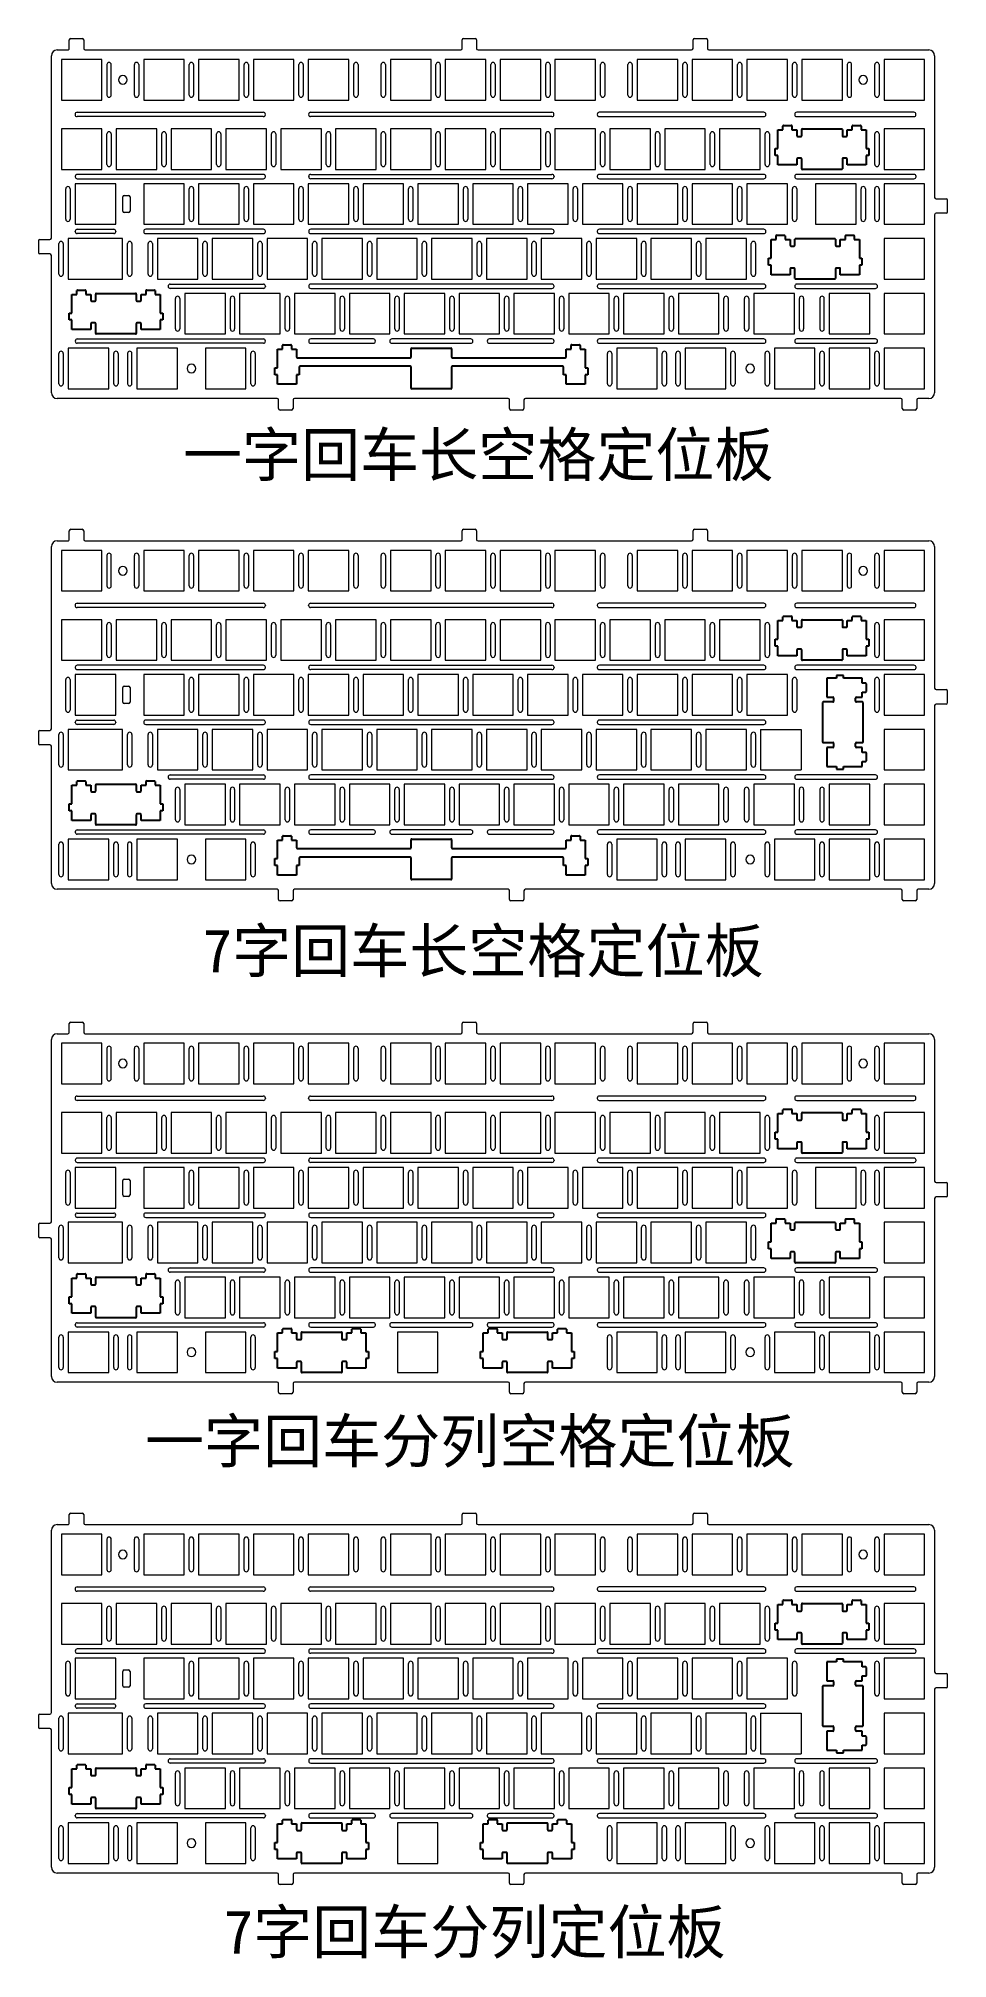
# Model space of a CAD drawing. Header units: millimetres. Extents: x 1701 to 2016, y 630 to 1295.
import ezdxf

# ---------------------------------------------------------------- set-up
doc = ezdxf.new("R2010")
doc.units = ezdxf.units.MM
doc.layers.add('102', color=7, linetype='Continuous', true_color=0xffffff)
doc.styles.get("Standard").update_dxf_attribs({"font": 'arial.ttf'})

msp = doc.modelspace()

# ---------------------------------------------------------------- texts
at = {"layer": '102', "color": 2, "char_height": 15, "attachment_point": 1}
for s, width, heights, insert in [('{\\fSimSun|b0|i0|c134|p2;\\C0;一字回车长空格定位板}', 224.8156, [0], (1751.15, 1157.95)), ('{\\fSimSun|b0|i0|c134|p2;\\C0;7字回车长空格定位板}', 224.8156, [0], (1757.98, 986.13)), ('{\\fSimSun|b0|i0|c134|p2;\\C0;一字回车分列空格定位板}', 265.1626, [31.39], (1737.98, 816.34)), ('{\\fSimSun|b0|i0|c134|p2;\\C0;7字回车分列定位板}', 224.8156, [0], (1765.27, 646.34))]:
    msp.add_mtext_dynamic_manual_height_columns(s, width=width, gutter_width=1, heights=heights, dxfattribs=dict(at, insert=insert))

# ---------------------------------------------------------------- linework, layer by layer
at = {"layer": '102', "color": 7, "linetype": 'Continuous', "lineweight": 18}
for p, q in [((1707.57, 1290.62), (1711.28, 1290.62)), ((1711.78, 1291.12), (1711.78, 1294.12)), ((1712.28, 1294.62), (1716.28, 1294.62)), ((1716.78, 1294.12), (1716.78, 1291.12)), ((1717.28, 1290.62), (1847.38, 1290.62)), ((1847.88, 1291.12), (1847.88, 1294.12)), ((1848.38, 1294.62), (1852.38, 1294.62)), ((1852.88, 1294.12), (1852.88, 1291.12)), ((1853.38, 1290.62), (1927.38, 1290.62)), ((1927.88, 1291.12), (1927.88, 1294.12)), ((1928.38, 1294.62), (1932.38, 1294.62)), ((1932.88, 1294.12), (1932.88, 1291.12)), ((1933.38, 1290.62), (2009.57, 1290.62)), ((1705.57, 1225.47), (1705.57, 1288.62)), ((1709.05, 1287.3), (1709.05, 1273.25)), ((1723.1, 1287.3), (1709.05, 1287.3)), ((1723.1, 1273.25), (1723.1, 1287.3)), ((1724.82, 1285.55), (1724.82, 1275)), ((1726.32, 1275), (1726.32, 1285.55)), ((1734.32, 1275), (1734.32, 1285.55)), ((1735.82, 1285.55), (1735.82, 1275)), ((1737.55, 1287.3), (1737.55, 1273.25)), ((1751.6, 1287.3), (1737.55, 1287.3)), ((1751.6, 1273.25), (1751.6, 1287.3)), ((1753.32, 1275), (1753.32, 1285.55)), ((1754.82, 1285.55), (1754.82, 1275)), ((1756.55, 1287.3), (1756.55, 1273.25)), ((1770.6, 1287.3), (1756.55, 1287.3)), ((1770.6, 1273.25), (1770.6, 1287.3)), ((1772.32, 1275), (1772.32, 1285.55)), ((1773.82, 1285.55), (1773.82, 1275)), ((1775.55, 1287.3), (1775.55, 1273.25)), ((1789.6, 1287.3), (1775.55, 1287.3)), ((1789.6, 1273.25), (1789.6, 1287.3)), ((1791.32, 1275), (1791.32, 1285.55)), ((1792.82, 1285.55), (1792.82, 1275)), ((1794.55, 1287.3), (1794.55, 1273.25)), ((1808.6, 1287.3), (1794.55, 1287.3)), ((1808.6, 1273.25), (1808.6, 1287.3)), ((1810.32, 1275), (1810.32, 1285.55)), ((1811.82, 1285.55), (1811.82, 1275)), ((1819.82, 1275), (1819.82, 1285.55)), ((1821.32, 1285.55), (1821.32, 1275)), ((1823.05, 1287.3), (1823.05, 1273.25)), ((1837.1, 1287.3), (1823.05, 1287.3)), ((1837.1, 1273.25), (1837.1, 1287.3)), ((1838.82, 1275), (1838.82, 1285.55)), ((1840.32, 1285.55), (1840.32, 1275)), ((1842.05, 1287.3), (1842.05, 1273.25)), ((1856.1, 1287.3), (1842.05, 1287.3)), ((1856.1, 1273.25), (1856.1, 1287.3)), ((1857.82, 1275), (1857.82, 1285.55)), ((1859.32, 1285.55), (1859.32, 1275)), ((1861.05, 1287.3), (1861.05, 1273.25)), ((1875.1, 1287.3), (1861.05, 1287.3)), ((1875.1, 1273.25), (1875.1, 1287.3)), ((1876.82, 1275), (1876.82, 1285.55)), ((1878.32, 1285.55), (1878.32, 1275)), ((1880.05, 1287.3), (1880.05, 1273.25)), ((1894.1, 1287.3), (1880.05, 1287.3)), ((1894.1, 1273.25), (1894.1, 1287.3)), ((1895.82, 1275), (1895.82, 1285.55)), ((1897.32, 1285.55), (1897.32, 1275)), ((1905.32, 1275), (1905.32, 1285.55)), ((1906.82, 1285.55), (1906.82, 1275)), ((1922.6, 1287.3), (1908.55, 1287.3)), ((1908.55, 1287.3), (1908.55, 1273.25)), ((1922.6, 1273.25), (1922.6, 1287.3)), ((1924.32, 1275), (1924.32, 1285.55)), ((1925.82, 1285.55), (1925.82, 1275)), ((1941.6, 1287.3), (1927.55, 1287.3)), ((1927.55, 1287.3), (1927.55, 1273.25)), ((1941.6, 1273.25), (1941.6, 1287.3)), ((1943.32, 1275), (1943.32, 1285.55)), ((1944.82, 1285.55), (1944.82, 1275)), ((1960.6, 1287.3), (1946.55, 1287.3)), ((1946.55, 1287.3), (1946.55, 1273.25)), ((1960.6, 1273.25), (1960.6, 1287.3)), ((1962.32, 1275), (1962.32, 1285.55)), ((1963.82, 1285.55), (1963.82, 1275)), ((1979.6, 1287.3), (1965.55, 1287.3)), ((1965.55, 1287.3), (1965.55, 1273.25)), ((1979.6, 1273.25), (1979.6, 1287.3)), ((1981.32, 1285.55), (1981.32, 1275)), ((1982.82, 1275), (1982.82, 1285.55)), ((1990.82, 1275), (1990.82, 1285.55)), ((1992.32, 1285.55), (1992.32, 1275)), ((2008.1, 1287.3), (1994.05, 1287.3)), ((1994.05, 1287.3), (1994.05, 1273.25)), ((2008.1, 1273.25), (2008.1, 1287.3)), ((2011.57, 1288.62), (2011.57, 1239.57)), ((1709.05, 1273.25), (1723.1, 1273.25)), ((1737.55, 1273.25), (1751.6, 1273.25)), ((1756.55, 1273.25), (1770.6, 1273.25)), ((1775.55, 1273.25), (1789.6, 1273.25)), ((1794.55, 1273.25), (1808.6, 1273.25)), ((1823.05, 1273.25), (1837.1, 1273.25)), ((1842.05, 1273.25), (1856.1, 1273.25)), ((1861.05, 1273.25), (1875.1, 1273.25)), ((1880.05, 1273.25), (1894.1, 1273.25)), ((1908.55, 1273.25), (1922.6, 1273.25)), ((1927.55, 1273.25), (1941.6, 1273.25)), ((1946.55, 1273.25), (1960.6, 1273.25)), ((1965.55, 1273.25), (1979.6, 1273.25)), ((1994.05, 1273.25), (2008.1, 1273.25)), ((1714.51, 1269.02), (1779, 1269.02)), ((1779, 1267.52), (1714.51, 1267.52)), ((1779.7, 1268.32), (1779.7, 1268.22)), ((1794.7, 1268.22), (1794.7, 1268.32)), ((1795.4, 1269.02), (1879, 1269.02)), ((1879, 1267.52), (1795.4, 1267.52)), ((1879.7, 1268.32), (1879.7, 1268.22)), ((1894.7, 1268.32), (1894.7, 1268.22)), ((1952.4, 1269.02), (1895.4, 1269.02)), ((1895.4, 1267.52), (1952.4, 1267.52)), ((1953.1, 1268.22), (1953.1, 1268.32)), ((1963.1, 1268.32), (1963.1, 1268.22)), ((2004.41, 1269.02), (1963.8, 1269.02)), ((1963.8, 1267.52), (2004.41, 1267.52)), ((2005.11, 1268.22), (2005.11, 1268.32)), ((1709.05, 1263.3), (1709.05, 1249.25)), ((1723.1, 1263.3), (1709.05, 1263.3)), ((1723.1, 1249.25), (1723.1, 1263.3)), ((1724.82, 1251), (1724.82, 1261.55)), ((1726.32, 1261.55), (1726.32, 1251)), ((1728.05, 1263.3), (1728.05, 1249.25)), ((1742.1, 1263.3), (1728.05, 1263.3)), ((1742.1, 1249.25), (1742.1, 1263.3)), ((1743.82, 1251), (1743.82, 1261.55)), ((1745.32, 1261.55), (1745.32, 1251)), ((1747.05, 1263.3), (1747.05, 1249.25)), ((1761.1, 1263.3), (1747.05, 1263.3)), ((1761.1, 1249.25), (1761.1, 1263.3)), ((1762.82, 1251), (1762.82, 1261.55)), ((1764.32, 1261.55), (1764.32, 1251)), ((1766.05, 1263.3), (1766.05, 1249.25)), ((1780.1, 1263.3), (1766.05, 1263.3)), ((1780.1, 1249.25), (1780.1, 1263.3)), ((1781.82, 1251), (1781.82, 1261.55)), ((1783.32, 1261.55), (1783.32, 1251)), ((1785.05, 1263.3), (1785.05, 1249.25)), ((1799.1, 1263.3), (1785.05, 1263.3)), ((1799.1, 1249.25), (1799.1, 1263.3)), ((1800.82, 1251), (1800.82, 1261.55)), ((1802.32, 1261.55), (1802.32, 1251)), ((1804.05, 1263.3), (1804.05, 1249.25)), ((1818.1, 1263.3), (1804.05, 1263.3)), ((1818.1, 1249.25), (1818.1, 1263.3)), ((1819.82, 1251), (1819.82, 1261.55)), ((1821.32, 1261.55), (1821.32, 1251)), ((1823.05, 1263.3), (1823.05, 1249.25)), ((1837.1, 1263.3), (1823.05, 1263.3)), ((1837.1, 1249.25), (1837.1, 1263.3)), ((1838.82, 1251), (1838.82, 1261.55)), ((1840.32, 1261.55), (1840.32, 1251)), ((1842.05, 1263.3), (1842.05, 1249.25)), ((1856.1, 1263.3), (1842.05, 1263.3)), ((1856.1, 1249.25), (1856.1, 1263.3)), ((1857.82, 1251), (1857.82, 1261.55)), ((1859.32, 1261.55), (1859.32, 1251)), ((1861.05, 1263.3), (1861.05, 1249.25)), ((1875.1, 1263.3), (1861.05, 1263.3)), ((1875.1, 1249.25), (1875.1, 1263.3)), ((1876.82, 1251), (1876.82, 1261.55)), ((1878.32, 1261.55), (1878.32, 1251)), ((1880.05, 1263.3), (1880.05, 1249.25)), ((1894.1, 1263.3), (1880.05, 1263.3)), ((1894.1, 1249.25), (1894.1, 1263.3)), ((1895.82, 1251), (1895.82, 1261.55)), ((1897.32, 1261.55), (1897.32, 1251)), ((1913.1, 1263.3), (1899.05, 1263.3)), ((1899.05, 1263.3), (1899.05, 1249.25)), ((1913.1, 1249.25), (1913.1, 1263.3)), ((1914.82, 1251), (1914.82, 1261.55)), ((1916.32, 1261.55), (1916.32, 1251)), ((1932.1, 1263.3), (1918.05, 1263.3)), ((1918.05, 1263.3), (1918.05, 1249.25)), ((1932.1, 1249.25), (1932.1, 1263.3)), ((1933.82, 1251), (1933.82, 1261.55)), ((1935.32, 1261.55), (1935.32, 1251)), ((1951.1, 1263.3), (1937.05, 1263.3)), ((1937.05, 1263.3), (1937.05, 1249.25)), ((1951.1, 1249.25), (1951.1, 1263.3)), ((1952.82, 1251), (1952.82, 1261.55)), ((1954.32, 1261.55), (1954.32, 1251)), ((1990.82, 1251), (1990.82, 1261.55)), ((1992.32, 1261.55), (1992.32, 1251)), ((2008.1, 1263.3), (1994.05, 1263.3)), ((1994.05, 1263.3), (1994.05, 1249.25)), ((2008.1, 1249.25), (2008.1, 1263.3)), ((1709.05, 1249.25), (1723.1, 1249.25)), ((1713.8, 1244.3), (1713.8, 1230.25)), ((1727.85, 1244.3), (1713.8, 1244.3)), ((1713.82, 1246.82), (1713.82, 1246.72)), ((1779.01, 1247.52), (1714.52, 1247.52)), ((1714.52, 1246.02), (1779.01, 1246.02)), ((1727.85, 1230.25), (1727.85, 1244.3)), ((1728.05, 1249.25), (1742.1, 1249.25)), ((1737.55, 1244.3), (1737.55, 1230.25)), ((1751.6, 1244.3), (1737.55, 1244.3)), ((1747.05, 1249.25), (1761.1, 1249.25)), ((1751.6, 1230.25), (1751.6, 1244.3)), ((1756.55, 1244.3), (1756.55, 1230.25)), ((1770.6, 1244.3), (1756.55, 1244.3)), ((1766.05, 1249.25), (1780.1, 1249.25)), ((1770.6, 1230.25), (1770.6, 1244.3)), ((1775.55, 1244.3), (1775.55, 1230.25)), ((1789.6, 1244.3), (1775.55, 1244.3)), ((1779.71, 1246.72), (1779.71, 1246.82)), ((1785.05, 1249.25), (1799.1, 1249.25)), ((1789.6, 1230.25), (1789.6, 1244.3)), ((1794.55, 1244.3), (1794.55, 1230.25)), ((1808.6, 1244.3), (1794.55, 1244.3)), ((1794.71, 1246.72), (1794.71, 1246.82)), ((1795.41, 1247.52), (1879.01, 1247.52)), ((1879.01, 1246.02), (1795.41, 1246.02)), ((1804.05, 1249.25), (1818.1, 1249.25)), ((1808.6, 1230.25), (1808.6, 1244.3)), ((1813.55, 1244.3), (1813.55, 1230.25)), ((1827.6, 1244.3), (1813.55, 1244.3)), ((1823.05, 1249.25), (1837.1, 1249.25)), ((1827.6, 1230.25), (1827.6, 1244.3)), ((1832.55, 1244.3), (1832.55, 1230.25)), ((1846.6, 1244.3), (1832.55, 1244.3)), ((1842.05, 1249.25), (1856.1, 1249.25)), ((1846.6, 1230.25), (1846.6, 1244.3)), ((1851.55, 1244.3), (1851.55, 1230.25)), ((1865.6, 1244.3), (1851.55, 1244.3)), ((1861.05, 1249.25), (1875.1, 1249.25)), ((1865.6, 1230.25), (1865.6, 1244.3)), ((1870.55, 1244.3), (1870.55, 1230.25)), ((1884.6, 1244.3), (1870.55, 1244.3)), ((1879.71, 1246.82), (1879.71, 1246.72)), ((1880.05, 1249.25), (1894.1, 1249.25)), ((1884.6, 1230.25), (1884.6, 1244.3)), ((1889.55, 1244.3), (1889.55, 1230.25)), ((1903.6, 1244.3), (1889.55, 1244.3)), ((1894.71, 1246.82), (1894.71, 1246.72)), ((1952.41, 1247.52), (1895.41, 1247.52)), ((1895.41, 1246.02), (1952.41, 1246.02)), ((1899.05, 1249.25), (1913.1, 1249.25)), ((1903.6, 1230.25), (1903.6, 1244.3)), ((1922.6, 1244.3), (1908.55, 1244.3)), ((1908.55, 1244.3), (1908.55, 1230.25)), ((1918.05, 1249.25), (1932.1, 1249.25)), ((1922.6, 1230.25), (1922.6, 1244.3)), ((1941.6, 1244.3), (1927.55, 1244.3)), ((1927.55, 1244.3), (1927.55, 1230.25)), ((1937.05, 1249.25), (1951.1, 1249.25)), ((1941.6, 1230.25), (1941.6, 1244.3)), ((1960.6, 1244.3), (1946.55, 1244.3)), ((1946.55, 1244.3), (1946.55, 1230.25)), ((1953.11, 1246.72), (1953.11, 1246.82)), ((1960.6, 1230.25), (1960.6, 1244.3)), ((1963.11, 1246.82), (1963.11, 1246.72)), ((2004.42, 1247.52), (1963.81, 1247.52)), ((1963.81, 1246.02), (2004.42, 1246.02)), ((1984.35, 1244.3), (1970.3, 1244.3)), ((1970.3, 1244.3), (1970.3, 1230.25)), ((1984.35, 1230.25), (1984.35, 1244.3)), ((1994.05, 1249.25), (2008.1, 1249.25)), ((2008.1, 1244.3), (1994.05, 1244.3)), ((1994.05, 1244.3), (1994.05, 1230.25)), ((2005.12, 1246.72), (2005.12, 1246.82)), ((2008.1, 1230.25), (2008.1, 1244.3)), ((1710.57, 1232), (1710.57, 1242.55)), ((1712.07, 1242.55), (1712.07, 1232)), ((1730.32, 1234.77), (1730.32, 1239.77)), ((1730.82, 1240.27), (1732.32, 1240.27)), ((1732.82, 1239.77), (1732.82, 1234.77)), ((1753.32, 1232), (1753.32, 1242.55)), ((1754.82, 1242.55), (1754.82, 1232)), ((1772.32, 1232), (1772.32, 1242.55)), ((1773.82, 1242.55), (1773.82, 1232)), ((1791.32, 1232), (1791.32, 1242.55)), ((1792.82, 1242.55), (1792.82, 1232)), ((1810.32, 1232), (1810.32, 1242.55)), ((1811.82, 1242.55), (1811.82, 1232)), ((1829.32, 1232), (1829.32, 1242.55)), ((1830.82, 1242.55), (1830.82, 1232)), ((1848.32, 1232), (1848.32, 1242.55)), ((1849.82, 1242.55), (1849.82, 1232)), ((1867.32, 1232), (1867.32, 1242.55)), ((1868.82, 1242.55), (1868.82, 1232)), ((1886.32, 1232), (1886.32, 1242.55)), ((1887.82, 1242.55), (1887.82, 1232)), ((1905.32, 1232), (1905.32, 1242.55)), ((1906.82, 1242.55), (1906.82, 1232)), ((1924.32, 1232), (1924.32, 1242.55)), ((1925.82, 1242.55), (1925.82, 1232)), ((1943.32, 1232), (1943.32, 1242.55)), ((1944.82, 1242.55), (1944.82, 1232)), ((1962.32, 1232), (1962.32, 1242.55)), ((1963.82, 1242.55), (1963.82, 1232)), ((1986.07, 1232), (1986.07, 1242.55)), ((1987.57, 1242.55), (1987.57, 1232)), ((1990.82, 1232), (1990.82, 1242.55)), ((1992.32, 1242.55), (1992.32, 1232)), ((2012.07, 1239.07), (2015.57, 1239.07)), ((2016.07, 1234.57), (2016.07, 1238.57)), ((1732.32, 1234.27), (1730.82, 1234.27)), ((2011.57, 1233.57), (2011.57, 1171.92)), ((2015.57, 1234.07), (2012.07, 1234.07)), ((1701.07, 1224.47), (1701.07, 1220.47)), ((1701.57, 1224.97), (1705.07, 1224.97)), ((1711.42, 1225.3), (1711.42, 1211.25)), ((1730.22, 1225.3), (1711.42, 1225.3)), ((1713.8, 1230.25), (1727.85, 1230.25)), ((1713.82, 1227.72), (1713.82, 1227.82)), ((1714.52, 1228.52), (1727.15, 1228.52)), ((1727.15, 1227.02), (1714.52, 1227.02)), ((1727.85, 1227.82), (1727.85, 1227.72)), ((1730.22, 1211.25), (1730.22, 1225.3)), ((1737.55, 1230.25), (1751.6, 1230.25)), ((1737.55, 1227.82), (1737.55, 1227.72)), ((1779.01, 1228.52), (1738.25, 1228.52)), ((1738.25, 1227.02), (1779.01, 1227.02)), ((1742.3, 1225.3), (1742.3, 1211.25)), ((1756.35, 1225.3), (1742.3, 1225.3)), ((1756.35, 1211.25), (1756.35, 1225.3)), ((1756.55, 1230.25), (1770.6, 1230.25)), ((1775.35, 1225.3), (1761.3, 1225.3)), ((1761.3, 1225.3), (1761.3, 1211.25)), ((1775.35, 1211.25), (1775.35, 1225.3)), ((1775.55, 1230.25), (1789.6, 1230.25)), ((1779.71, 1227.72), (1779.71, 1227.82)), ((1794.35, 1225.3), (1780.3, 1225.3)), ((1780.3, 1225.3), (1780.3, 1211.25)), ((1794.35, 1211.25), (1794.35, 1225.3)), ((1794.55, 1230.25), (1808.6, 1230.25)), ((1794.71, 1227.82), (1794.71, 1227.72)), ((1879.01, 1228.52), (1795.41, 1228.52)), ((1795.41, 1227.02), (1879.01, 1227.02)), ((1813.35, 1225.3), (1799.3, 1225.3)), ((1799.3, 1225.3), (1799.3, 1211.25)), ((1813.35, 1211.25), (1813.35, 1225.3)), ((1813.55, 1230.25), (1827.6, 1230.25)), ((1832.35, 1225.3), (1818.3, 1225.3)), ((1818.3, 1225.3), (1818.3, 1211.25)), ((1832.35, 1211.25), (1832.35, 1225.3)), ((1832.55, 1230.25), (1846.6, 1230.25)), ((1851.35, 1225.3), (1837.3, 1225.3)), ((1837.3, 1225.3), (1837.3, 1211.25)), ((1851.35, 1211.25), (1851.35, 1225.3)), ((1851.55, 1230.25), (1865.6, 1230.25)), ((1870.35, 1225.3), (1856.3, 1225.3)), ((1856.3, 1225.3), (1856.3, 1211.25)), ((1870.35, 1211.25), (1870.35, 1225.3)), ((1870.55, 1230.25), (1884.6, 1230.25)), ((1889.35, 1225.3), (1875.3, 1225.3)), ((1875.3, 1225.3), (1875.3, 1211.25)), ((1879.71, 1227.72), (1879.71, 1227.82)), ((1889.35, 1211.25), (1889.35, 1225.3)), ((1889.55, 1230.25), (1903.6, 1230.25)), ((1908.35, 1225.3), (1894.3, 1225.3)), ((1894.3, 1225.3), (1894.3, 1211.25)), ((1894.71, 1227.82), (1894.71, 1227.72)), ((1952.41, 1228.52), (1895.41, 1228.52)), ((1895.41, 1227.02), (1952.41, 1227.02)), ((1908.35, 1211.25), (1908.35, 1225.3)), ((1908.55, 1230.25), (1922.6, 1230.25)), ((1927.35, 1225.3), (1913.3, 1225.3)), ((1913.3, 1225.3), (1913.3, 1211.25)), ((1927.35, 1211.25), (1927.35, 1225.3)), ((1927.55, 1230.25), (1941.6, 1230.25)), ((1946.35, 1225.3), (1932.3, 1225.3)), ((1932.3, 1225.3), (1932.3, 1211.25)), ((1946.35, 1211.25), (1946.35, 1225.3)), ((1946.55, 1230.25), (1960.6, 1230.25)), ((1953.11, 1227.72), (1953.11, 1227.82)), ((1970.3, 1230.25), (1984.35, 1230.25)), ((1994.05, 1230.25), (2008.1, 1230.25)), ((2008.1, 1225.3), (1994.05, 1225.3)), ((1994.05, 1225.3), (1994.05, 1211.25)), ((2008.1, 1211.25), (2008.1, 1225.3)), ((1705.07, 1219.97), (1701.57, 1219.97)), ((1705.57, 1171.92), (1705.57, 1219.47)), ((1708.2, 1213), (1708.2, 1223.55)), ((1709.7, 1223.55), (1709.7, 1213)), ((1731.95, 1213), (1731.95, 1223.55)), ((1733.45, 1223.55), (1733.45, 1213)), ((1739.07, 1213), (1739.07, 1223.55)), ((1740.57, 1223.55), (1740.57, 1213)), ((1758.07, 1213), (1758.07, 1223.55)), ((1759.57, 1223.55), (1759.57, 1213)), ((1777.07, 1213), (1777.07, 1223.55)), ((1778.57, 1223.55), (1778.57, 1213)), ((1796.07, 1213), (1796.07, 1223.55)), ((1797.57, 1223.55), (1797.57, 1213)), ((1815.07, 1213), (1815.07, 1223.55)), ((1816.57, 1223.55), (1816.57, 1213)), ((1834.07, 1213), (1834.07, 1223.55)), ((1835.57, 1223.55), (1835.57, 1213)), ((1853.07, 1213), (1853.07, 1223.55)), ((1854.57, 1223.55), (1854.57, 1213)), ((1872.07, 1213), (1872.07, 1223.55)), ((1873.57, 1223.55), (1873.57, 1213)), ((1891.07, 1213), (1891.07, 1223.55)), ((1892.57, 1223.55), (1892.57, 1213)), ((1910.07, 1213), (1910.07, 1223.55)), ((1911.57, 1223.55), (1911.57, 1213)), ((1929.07, 1213), (1929.07, 1223.55)), ((1930.57, 1223.55), (1930.57, 1213)), ((1948.07, 1213), (1948.07, 1223.55)), ((1949.57, 1223.55), (1949.57, 1213)), ((1711.42, 1211.25), (1730.22, 1211.25)), ((1742.3, 1211.25), (1756.35, 1211.25)), ((1761.3, 1211.25), (1775.35, 1211.25)), ((1780.3, 1211.25), (1794.35, 1211.25)), ((1799.3, 1211.25), (1813.35, 1211.25)), ((1818.3, 1211.25), (1832.35, 1211.25)), ((1837.3, 1211.25), (1851.35, 1211.25)), ((1856.3, 1211.25), (1870.35, 1211.25)), ((1875.3, 1211.25), (1889.35, 1211.25)), ((1894.3, 1211.25), (1908.35, 1211.25)), ((1913.3, 1211.25), (1927.35, 1211.25)), ((1932.3, 1211.25), (1946.35, 1211.25)), ((1994.05, 1211.25), (2008.1, 1211.25)), ((1746.76, 1209.52), (1779.01, 1209.52)), ((1779.01, 1208.02), (1746.76, 1208.02)), ((1748.57, 1194), (1748.57, 1204.55)), ((1750.07, 1204.55), (1750.07, 1194)), ((1751.8, 1206.3), (1751.8, 1192.25)), ((1765.85, 1206.3), (1751.8, 1206.3)), ((1765.85, 1192.25), (1765.85, 1206.3)), ((1767.57, 1194), (1767.57, 1204.55)), ((1769.07, 1204.55), (1769.07, 1194)), ((1770.8, 1206.3), (1770.8, 1192.25)), ((1784.85, 1206.3), (1770.8, 1206.3)), ((1779.71, 1208.82), (1779.71, 1208.72)), ((1784.85, 1192.25), (1784.85, 1206.3)), ((1786.57, 1194), (1786.57, 1204.55)), ((1788.07, 1204.55), (1788.07, 1194)), ((1803.85, 1206.3), (1789.8, 1206.3)), ((1789.8, 1206.3), (1789.8, 1192.25)), ((1794.71, 1208.82), (1794.71, 1208.72)), ((1879.01, 1209.52), (1795.41, 1209.52)), ((1795.41, 1208.02), (1879.01, 1208.02)), ((1803.85, 1192.25), (1803.85, 1206.3)), ((1805.57, 1194), (1805.57, 1204.55)), ((1807.07, 1204.55), (1807.07, 1194)), ((1822.85, 1206.3), (1808.8, 1206.3)), ((1808.8, 1206.3), (1808.8, 1192.25)), ((1822.85, 1192.25), (1822.85, 1206.3)), ((1824.57, 1194), (1824.57, 1204.55)), ((1826.07, 1204.55), (1826.07, 1194)), ((1841.85, 1206.3), (1827.8, 1206.3)), ((1827.8, 1206.3), (1827.8, 1192.25)), ((1841.85, 1192.25), (1841.85, 1206.3)), ((1843.57, 1194), (1843.57, 1204.55)), ((1845.07, 1204.55), (1845.07, 1194)), ((1860.85, 1206.3), (1846.8, 1206.3)), ((1846.8, 1206.3), (1846.8, 1192.25)), ((1860.85, 1192.25), (1860.85, 1206.3)), ((1862.57, 1194), (1862.57, 1204.55)), ((1864.07, 1204.55), (1864.07, 1194)), ((1879.85, 1206.3), (1865.8, 1206.3)), ((1865.8, 1206.3), (1865.8, 1192.25)), ((1879.71, 1208.72), (1879.71, 1208.82)), ((1879.85, 1192.25), (1879.85, 1206.3)), ((1881.57, 1194), (1881.57, 1204.55)), ((1883.07, 1204.55), (1883.07, 1194)), ((1898.85, 1206.3), (1884.8, 1206.3)), ((1884.8, 1206.3), (1884.8, 1192.25)), ((1894.71, 1208.82), (1894.71, 1208.72)), ((1952.41, 1209.52), (1895.41, 1209.52)), ((1895.41, 1208.02), (1952.41, 1208.02)), ((1898.85, 1192.25), (1898.85, 1206.3)), ((1900.57, 1194), (1900.57, 1204.55)), ((1902.07, 1204.55), (1902.07, 1194)), ((1917.85, 1206.3), (1903.8, 1206.3)), ((1903.8, 1206.3), (1903.8, 1192.25)), ((1917.85, 1192.25), (1917.85, 1206.3)), ((1919.57, 1194), (1919.57, 1204.55)), ((1921.07, 1204.55), (1921.07, 1194)), ((1936.85, 1206.3), (1922.8, 1206.3)), ((1922.8, 1206.3), (1922.8, 1192.25)), ((1936.85, 1192.25), (1936.85, 1206.3)), ((1938.57, 1194), (1938.57, 1204.55)), ((1940.07, 1204.55), (1940.07, 1194)), ((1945.7, 1194), (1945.7, 1204.55)), ((1947.2, 1204.55), (1947.2, 1194)), ((1948.92, 1206.3), (1948.92, 1192.25)), ((1962.97, 1206.3), (1948.92, 1206.3)), ((1953.11, 1208.72), (1953.11, 1208.82)), ((1962.97, 1192.25), (1962.97, 1206.3)), ((1963.11, 1208.82), (1963.11, 1208.72)), ((1991.06, 1209.52), (1963.81, 1209.52)), ((1963.81, 1208.02), (1991.06, 1208.02)), ((1964.7, 1194), (1964.7, 1204.55)), ((1966.2, 1204.55), (1966.2, 1194)), ((1971.82, 1204.55), (1971.82, 1194)), ((1973.32, 1194), (1973.32, 1204.55)), ((1975.05, 1206.3), (1975.05, 1192.25)), ((1989.1, 1206.3), (1975.05, 1206.3)), ((1989.1, 1192.25), (1989.1, 1206.3)), ((1994.05, 1206.3), (1994.05, 1192.25)), ((2008.1, 1206.3), (1994.05, 1206.3)), ((2008.1, 1192.25), (2008.1, 1206.3)), ((1714.52, 1190.52), (1779.01, 1190.52)), ((1751.8, 1192.25), (1765.85, 1192.25)), ((1770.8, 1192.25), (1784.85, 1192.25)), ((1789.8, 1192.25), (1803.85, 1192.25)), ((1817.12, 1190.52), (1795.41, 1190.52)), ((1808.8, 1192.25), (1822.85, 1192.25)), ((1850.9, 1190.52), (1823.52, 1190.52)), ((1827.8, 1192.25), (1841.85, 1192.25)), ((1846.8, 1192.25), (1860.85, 1192.25)), ((1879.01, 1190.52), (1857.3, 1190.52)), ((1865.8, 1192.25), (1879.85, 1192.25)), ((1884.8, 1192.25), (1898.85, 1192.25)), ((1952.41, 1190.52), (1895.41, 1190.52)), ((1903.8, 1192.25), (1917.85, 1192.25)), ((1922.8, 1192.25), (1936.85, 1192.25)), ((1948.92, 1192.25), (1962.97, 1192.25)), ((1991.06, 1190.52), (1963.81, 1190.52)), ((1975.05, 1192.25), (1989.1, 1192.25)), ((1994.05, 1192.25), (2008.1, 1192.25)), ((1708.2, 1175), (1708.2, 1185.55)), ((1709.7, 1185.55), (1709.7, 1175)), ((1711.42, 1187.3), (1711.42, 1173.25)), ((1725.47, 1187.3), (1711.42, 1187.3)), ((1713.82, 1189.72), (1713.82, 1189.82)), ((1779.01, 1189.02), (1714.52, 1189.02)), ((1725.47, 1173.25), (1725.47, 1187.3)), ((1727.2, 1175), (1727.2, 1185.55)), ((1728.7, 1185.55), (1728.7, 1175)), ((1731.95, 1185.55), (1731.95, 1175)), ((1733.45, 1175), (1733.45, 1185.55)), ((1735.17, 1187.3), (1735.17, 1173.25)), ((1749.22, 1187.3), (1735.17, 1187.3)), ((1749.22, 1173.25), (1749.22, 1187.3)), ((1758.92, 1187.3), (1758.92, 1173.25)), ((1772.97, 1187.3), (1758.92, 1187.3)), ((1772.97, 1173.25), (1772.97, 1187.3)), ((1774.7, 1175), (1774.7, 1185.55)), ((1776.2, 1185.55), (1776.2, 1175)), ((1779.71, 1189.82), (1779.71, 1189.72)), ((1794.71, 1189.82), (1794.71, 1189.72)), ((1795.41, 1189.02), (1817.12, 1189.02)), ((1817.82, 1189.72), (1817.82, 1189.82)), ((1822.82, 1189.82), (1822.82, 1189.72)), ((1823.52, 1189.02), (1850.9, 1189.02)), ((1851.6, 1189.72), (1851.6, 1189.82)), ((1856.6, 1189.82), (1856.6, 1189.72)), ((1857.3, 1189.02), (1879.01, 1189.02)), ((1879.71, 1189.72), (1879.71, 1189.82)), ((1894.71, 1189.82), (1894.71, 1189.72)), ((1895.41, 1189.02), (1952.41, 1189.02)), ((1898.2, 1175), (1898.2, 1185.55)), ((1899.7, 1185.55), (1899.7, 1175)), ((1901.42, 1187.3), (1901.42, 1173.25)), ((1915.47, 1187.3), (1901.42, 1187.3)), ((1915.47, 1173.25), (1915.47, 1187.3)), ((1917.2, 1175), (1917.2, 1185.55)), ((1918.7, 1185.55), (1918.7, 1175)), ((1921.95, 1175), (1921.95, 1185.55)), ((1923.45, 1185.55), (1923.45, 1175)), ((1925.17, 1187.3), (1925.17, 1173.25)), ((1939.22, 1187.3), (1925.17, 1187.3)), ((1939.22, 1173.25), (1939.22, 1187.3)), ((1940.95, 1175), (1940.95, 1185.55)), ((1942.45, 1185.55), (1942.45, 1175)), ((1952.82, 1175), (1952.82, 1185.55)), ((1953.11, 1189.72), (1953.11, 1189.82)), ((1954.32, 1185.55), (1954.32, 1175)), ((1956.05, 1187.3), (1956.05, 1173.25)), ((1970.1, 1187.3), (1956.05, 1187.3)), ((1963.11, 1189.82), (1963.11, 1189.72)), ((1963.81, 1189.02), (1991.06, 1189.02)), ((1970.1, 1173.25), (1970.1, 1187.3)), ((1971.82, 1175), (1971.82, 1185.55)), ((1973.32, 1185.55), (1973.32, 1175)), ((1975.05, 1187.3), (1975.05, 1173.25)), ((1989.1, 1187.3), (1975.05, 1187.3)), ((1989.1, 1173.25), (1989.1, 1187.3)), ((1990.82, 1175), (1990.82, 1185.55)), ((1992.32, 1185.55), (1992.32, 1175)), ((1994.05, 1187.3), (1994.05, 1173.25)), ((2008.1, 1187.3), (1994.05, 1187.3)), ((2008.1, 1173.25), (2008.1, 1187.3)), ((1711.42, 1173.25), (1725.47, 1173.25)), ((1735.17, 1173.25), (1749.22, 1173.25)), ((1758.92, 1173.25), (1772.97, 1173.25)), ((1901.42, 1173.25), (1915.47, 1173.25)), ((1925.17, 1173.25), (1939.22, 1173.25)), ((1956.05, 1173.25), (1970.1, 1173.25)), ((1975.05, 1173.25), (1989.1, 1173.25)), ((1994.05, 1173.25), (2008.1, 1173.25)), ((1783.78, 1169.92), (1707.57, 1169.92)), ((1784.28, 1166.42), (1784.28, 1169.42)), ((1788.78, 1165.92), (1784.78, 1165.92)), ((1789.28, 1169.42), (1789.28, 1166.42)), ((1863.78, 1169.92), (1789.78, 1169.92)), ((1864.28, 1166.42), (1864.28, 1169.42)), ((1868.78, 1165.92), (1864.78, 1165.92)), ((1869.28, 1169.42), (1869.28, 1166.42)), ((1999.88, 1169.92), (1869.78, 1169.92)), ((2000.38, 1166.42), (2000.38, 1169.42)), ((2004.88, 1165.92), (2000.88, 1165.92)), ((2005.38, 1169.42), (2005.38, 1166.42)), ((2009.57, 1169.92), (2005.88, 1169.92)), ((1711.78, 1121.12), (1711.78, 1124.12)), ((1712.28, 1124.62), (1716.28, 1124.62)), ((1716.78, 1124.12), (1716.78, 1121.12)), ((1847.88, 1121.12), (1847.88, 1124.12)), ((1848.38, 1124.62), (1852.38, 1124.62)), ((1852.88, 1124.12), (1852.88, 1121.12)), ((1927.88, 1121.12), (1927.88, 1124.12)), ((1928.38, 1124.62), (1932.38, 1124.62)), ((1932.88, 1124.12), (1932.88, 1121.12)), ((1705.57, 1055.47), (1705.57, 1118.62)), ((1707.57, 1120.62), (1711.28, 1120.62)), ((1709.05, 1117.3), (1709.05, 1103.25)), ((1723.1, 1117.3), (1709.05, 1117.3)), ((1717.28, 1120.62), (1847.38, 1120.62)), ((1723.1, 1103.25), (1723.1, 1117.3)), ((1737.55, 1117.3), (1737.55, 1103.25)), ((1751.6, 1117.3), (1737.55, 1117.3)), ((1751.6, 1103.25), (1751.6, 1117.3)), ((1756.55, 1117.3), (1756.55, 1103.25)), ((1770.6, 1117.3), (1756.55, 1117.3)), ((1770.6, 1103.25), (1770.6, 1117.3)), ((1775.55, 1117.3), (1775.55, 1103.25)), ((1789.6, 1117.3), (1775.55, 1117.3)), ((1789.6, 1103.25), (1789.6, 1117.3)), ((1794.55, 1117.3), (1794.55, 1103.25)), ((1808.6, 1117.3), (1794.55, 1117.3)), ((1808.6, 1103.25), (1808.6, 1117.3)), ((1823.05, 1117.3), (1823.05, 1103.25)), ((1837.1, 1117.3), (1823.05, 1117.3)), ((1837.1, 1103.25), (1837.1, 1117.3)), ((1842.05, 1117.3), (1842.05, 1103.25)), ((1856.1, 1117.3), (1842.05, 1117.3)), ((1853.38, 1120.62), (1927.38, 1120.62)), ((1856.1, 1103.25), (1856.1, 1117.3)), ((1861.05, 1117.3), (1861.05, 1103.25)), ((1875.1, 1117.3), (1861.05, 1117.3)), ((1875.1, 1103.25), (1875.1, 1117.3)), ((1880.05, 1117.3), (1880.05, 1103.25)), ((1894.1, 1117.3), (1880.05, 1117.3)), ((1894.1, 1103.25), (1894.1, 1117.3)), ((1922.6, 1117.3), (1908.55, 1117.3)), ((1908.55, 1117.3), (1908.55, 1103.25)), ((1922.6, 1103.25), (1922.6, 1117.3)), ((1941.6, 1117.3), (1927.55, 1117.3)), ((1927.55, 1117.3), (1927.55, 1103.25)), ((1933.38, 1120.62), (2009.57, 1120.62)), ((1941.6, 1103.25), (1941.6, 1117.3)), ((1960.6, 1117.3), (1946.55, 1117.3)), ((1946.55, 1117.3), (1946.55, 1103.25)), ((1960.6, 1103.25), (1960.6, 1117.3)), ((1979.6, 1117.3), (1965.55, 1117.3)), ((1965.55, 1117.3), (1965.55, 1103.25)), ((1979.6, 1103.25), (1979.6, 1117.3)), ((2008.1, 1117.3), (1994.05, 1117.3)), ((1994.05, 1117.3), (1994.05, 1103.25)), ((2008.1, 1103.25), (2008.1, 1117.3)), ((2011.57, 1118.62), (2011.57, 1069.57)), ((1724.82, 1115.55), (1724.82, 1105)), ((1726.32, 1105), (1726.32, 1115.55)), ((1734.32, 1105), (1734.32, 1115.55)), ((1735.82, 1115.55), (1735.82, 1105)), ((1753.32, 1105), (1753.32, 1115.55)), ((1754.82, 1115.55), (1754.82, 1105)), ((1772.32, 1105), (1772.32, 1115.55)), ((1773.82, 1115.55), (1773.82, 1105)), ((1791.32, 1105), (1791.32, 1115.55)), ((1792.82, 1115.55), (1792.82, 1105)), ((1810.32, 1105), (1810.32, 1115.55)), ((1811.82, 1115.55), (1811.82, 1105)), ((1819.82, 1105), (1819.82, 1115.55)), ((1821.32, 1115.55), (1821.32, 1105)), ((1838.82, 1105), (1838.82, 1115.55)), ((1840.32, 1115.55), (1840.32, 1105)), ((1857.82, 1105), (1857.82, 1115.55)), ((1859.32, 1115.55), (1859.32, 1105)), ((1876.82, 1105), (1876.82, 1115.55)), ((1878.32, 1115.55), (1878.32, 1105)), ((1895.82, 1105), (1895.82, 1115.55)), ((1897.32, 1115.55), (1897.32, 1105)), ((1905.32, 1105), (1905.32, 1115.55)), ((1906.82, 1115.55), (1906.82, 1105)), ((1924.32, 1105), (1924.32, 1115.55)), ((1925.82, 1115.55), (1925.82, 1105)), ((1943.32, 1105), (1943.32, 1115.55)), ((1944.82, 1115.55), (1944.82, 1105)), ((1962.32, 1105), (1962.32, 1115.55)), ((1963.82, 1115.55), (1963.82, 1105)), ((1981.32, 1115.55), (1981.32, 1105)), ((1982.82, 1105), (1982.82, 1115.55)), ((1990.82, 1105), (1990.82, 1115.55)), ((1992.32, 1115.55), (1992.32, 1105)), ((1709.05, 1103.25), (1723.1, 1103.25)), ((1714.51, 1099.02), (1779, 1099.02)), ((1779, 1097.52), (1714.51, 1097.52)), ((1737.55, 1103.25), (1751.6, 1103.25)), ((1756.55, 1103.25), (1770.6, 1103.25)), ((1775.55, 1103.25), (1789.6, 1103.25)), ((1779.7, 1098.32), (1779.7, 1098.22)), ((1794.55, 1103.25), (1808.6, 1103.25)), ((1794.7, 1098.22), (1794.7, 1098.32)), ((1795.4, 1099.02), (1879, 1099.02)), ((1879, 1097.52), (1795.4, 1097.52)), ((1823.05, 1103.25), (1837.1, 1103.25)), ((1842.05, 1103.25), (1856.1, 1103.25)), ((1861.05, 1103.25), (1875.1, 1103.25)), ((1879.7, 1098.32), (1879.7, 1098.22)), ((1880.05, 1103.25), (1894.1, 1103.25)), ((1894.7, 1098.32), (1894.7, 1098.22)), ((1952.4, 1099.02), (1895.4, 1099.02)), ((1895.4, 1097.52), (1952.4, 1097.52)), ((1908.55, 1103.25), (1922.6, 1103.25)), ((1927.55, 1103.25), (1941.6, 1103.25)), ((1946.55, 1103.25), (1960.6, 1103.25)), ((1953.1, 1098.22), (1953.1, 1098.32)), ((1963.1, 1098.32), (1963.1, 1098.22)), ((2004.41, 1099.02), (1963.8, 1099.02)), ((1963.8, 1097.52), (2004.41, 1097.52)), ((1965.55, 1103.25), (1979.6, 1103.25)), ((1994.05, 1103.25), (2008.1, 1103.25)), ((2005.11, 1098.22), (2005.11, 1098.32)), ((1709.05, 1093.3), (1709.05, 1079.25)), ((1723.1, 1093.3), (1709.05, 1093.3)), ((1723.1, 1079.25), (1723.1, 1093.3)), ((1724.82, 1081), (1724.82, 1091.55)), ((1726.32, 1091.55), (1726.32, 1081)), ((1728.05, 1093.3), (1728.05, 1079.25)), ((1742.1, 1093.3), (1728.05, 1093.3)), ((1742.1, 1079.25), (1742.1, 1093.3)), ((1743.82, 1081), (1743.82, 1091.55)), ((1745.32, 1091.55), (1745.32, 1081)), ((1747.05, 1093.3), (1747.05, 1079.25)), ((1761.1, 1093.3), (1747.05, 1093.3)), ((1761.1, 1079.25), (1761.1, 1093.3)), ((1762.82, 1081), (1762.82, 1091.55)), ((1764.32, 1091.55), (1764.32, 1081)), ((1766.05, 1093.3), (1766.05, 1079.25)), ((1780.1, 1093.3), (1766.05, 1093.3)), ((1780.1, 1079.25), (1780.1, 1093.3)), ((1781.82, 1081), (1781.82, 1091.55)), ((1783.32, 1091.55), (1783.32, 1081)), ((1785.05, 1093.3), (1785.05, 1079.25)), ((1799.1, 1093.3), (1785.05, 1093.3)), ((1799.1, 1079.25), (1799.1, 1093.3)), ((1800.82, 1081), (1800.82, 1091.55)), ((1802.32, 1091.55), (1802.32, 1081)), ((1804.05, 1093.3), (1804.05, 1079.25)), ((1818.1, 1093.3), (1804.05, 1093.3)), ((1818.1, 1079.25), (1818.1, 1093.3)), ((1819.82, 1081), (1819.82, 1091.55)), ((1821.32, 1091.55), (1821.32, 1081)), ((1823.05, 1093.3), (1823.05, 1079.25)), ((1837.1, 1093.3), (1823.05, 1093.3)), ((1837.1, 1079.25), (1837.1, 1093.3)), ((1838.82, 1081), (1838.82, 1091.55)), ((1840.32, 1091.55), (1840.32, 1081)), ((1842.05, 1093.3), (1842.05, 1079.25)), ((1856.1, 1093.3), (1842.05, 1093.3)), ((1856.1, 1079.25), (1856.1, 1093.3)), ((1857.82, 1081), (1857.82, 1091.55)), ((1859.32, 1091.55), (1859.32, 1081)), ((1861.05, 1093.3), (1861.05, 1079.25)), ((1875.1, 1093.3), (1861.05, 1093.3)), ((1875.1, 1079.25), (1875.1, 1093.3)), ((1876.82, 1081), (1876.82, 1091.55)), ((1878.32, 1091.55), (1878.32, 1081)), ((1880.05, 1093.3), (1880.05, 1079.25)), ((1894.1, 1093.3), (1880.05, 1093.3)), ((1894.1, 1079.25), (1894.1, 1093.3)), ((1895.82, 1081), (1895.82, 1091.55)), ((1897.32, 1091.55), (1897.32, 1081)), ((1913.1, 1093.3), (1899.05, 1093.3)), ((1899.05, 1093.3), (1899.05, 1079.25)), ((1913.1, 1079.25), (1913.1, 1093.3)), ((1914.82, 1081), (1914.82, 1091.55)), ((1916.32, 1091.55), (1916.32, 1081)), ((1932.1, 1093.3), (1918.05, 1093.3)), ((1918.05, 1093.3), (1918.05, 1079.25)), ((1932.1, 1079.25), (1932.1, 1093.3)), ((1933.82, 1081), (1933.82, 1091.55)), ((1935.32, 1091.55), (1935.32, 1081)), ((1951.1, 1093.3), (1937.05, 1093.3)), ((1937.05, 1093.3), (1937.05, 1079.25)), ((1951.1, 1079.25), (1951.1, 1093.3)), ((1952.82, 1081), (1952.82, 1091.55)), ((1954.32, 1091.55), (1954.32, 1081)), ((1990.82, 1081), (1990.82, 1091.55)), ((1992.32, 1091.55), (1992.32, 1081)), ((2008.1, 1093.3), (1994.05, 1093.3)), ((1994.05, 1093.3), (1994.05, 1079.25)), ((2008.1, 1079.25), (2008.1, 1093.3)), ((1709.05, 1079.25), (1723.1, 1079.25)), ((1779.01, 1077.52), (1714.52, 1077.52)), ((1728.05, 1079.25), (1742.1, 1079.25)), ((1747.05, 1079.25), (1761.1, 1079.25)), ((1766.05, 1079.25), (1780.1, 1079.25)), ((1785.05, 1079.25), (1799.1, 1079.25)), ((1795.41, 1077.52), (1879.01, 1077.52)), ((1804.05, 1079.25), (1818.1, 1079.25)), ((1823.05, 1079.25), (1837.1, 1079.25)), ((1842.05, 1079.25), (1856.1, 1079.25)), ((1861.05, 1079.25), (1875.1, 1079.25)), ((1880.05, 1079.25), (1894.1, 1079.25)), ((1952.41, 1077.52), (1895.41, 1077.52)), ((1899.05, 1079.25), (1913.1, 1079.25)), ((1918.05, 1079.25), (1932.1, 1079.25)), ((1937.05, 1079.25), (1951.1, 1079.25)), ((2004.42, 1077.52), (1963.81, 1077.52)), ((1994.05, 1079.25), (2008.1, 1079.25)), ((1710.57, 1062), (1710.57, 1072.55)), ((1712.07, 1072.55), (1712.07, 1062)), ((1713.8, 1074.3), (1713.8, 1060.25)), ((1727.85, 1074.3), (1713.8, 1074.3)), ((1713.82, 1076.82), (1713.82, 1076.72)), ((1714.52, 1076.02), (1779.01, 1076.02)), ((1727.85, 1060.25), (1727.85, 1074.3)), ((1737.55, 1074.3), (1737.55, 1060.25)), ((1751.6, 1074.3), (1737.55, 1074.3)), ((1751.6, 1060.25), (1751.6, 1074.3)), ((1753.32, 1062), (1753.32, 1072.55)), ((1754.82, 1072.55), (1754.82, 1062)), ((1756.55, 1074.3), (1756.55, 1060.25)), ((1770.6, 1074.3), (1756.55, 1074.3)), ((1770.6, 1060.25), (1770.6, 1074.3)), ((1772.32, 1062), (1772.32, 1072.55)), ((1773.82, 1072.55), (1773.82, 1062)), ((1775.55, 1074.3), (1775.55, 1060.25)), ((1789.6, 1074.3), (1775.55, 1074.3)), ((1779.71, 1076.72), (1779.71, 1076.82)), ((1789.6, 1060.25), (1789.6, 1074.3)), ((1791.32, 1062), (1791.32, 1072.55)), ((1792.82, 1072.55), (1792.82, 1062)), ((1794.55, 1074.3), (1794.55, 1060.25)), ((1808.6, 1074.3), (1794.55, 1074.3)), ((1794.71, 1076.72), (1794.71, 1076.82)), ((1879.01, 1076.02), (1795.41, 1076.02)), ((1808.6, 1060.25), (1808.6, 1074.3)), ((1810.32, 1062), (1810.32, 1072.55)), ((1811.82, 1072.55), (1811.82, 1062)), ((1813.55, 1074.3), (1813.55, 1060.25)), ((1827.6, 1074.3), (1813.55, 1074.3)), ((1827.6, 1060.25), (1827.6, 1074.3)), ((1829.32, 1062), (1829.32, 1072.55)), ((1830.82, 1072.55), (1830.82, 1062)), ((1832.55, 1074.3), (1832.55, 1060.25)), ((1846.6, 1074.3), (1832.55, 1074.3)), ((1846.6, 1060.25), (1846.6, 1074.3)), ((1848.32, 1062), (1848.32, 1072.55)), ((1849.82, 1072.55), (1849.82, 1062)), ((1851.55, 1074.3), (1851.55, 1060.25)), ((1865.6, 1074.3), (1851.55, 1074.3)), ((1865.6, 1060.25), (1865.6, 1074.3)), ((1867.32, 1062), (1867.32, 1072.55)), ((1868.82, 1072.55), (1868.82, 1062)), ((1870.55, 1074.3), (1870.55, 1060.25)), ((1884.6, 1074.3), (1870.55, 1074.3)), ((1879.71, 1076.82), (1879.71, 1076.72)), ((1884.6, 1060.25), (1884.6, 1074.3)), ((1886.32, 1062), (1886.32, 1072.55)), ((1887.82, 1072.55), (1887.82, 1062)), ((1889.55, 1074.3), (1889.55, 1060.25)), ((1903.6, 1074.3), (1889.55, 1074.3)), ((1894.71, 1076.82), (1894.71, 1076.72)), ((1895.41, 1076.02), (1952.41, 1076.02)), ((1903.6, 1060.25), (1903.6, 1074.3)), ((1905.32, 1062), (1905.32, 1072.55)), ((1906.82, 1072.55), (1906.82, 1062)), ((1922.6, 1074.3), (1908.55, 1074.3)), ((1908.55, 1074.3), (1908.55, 1060.25)), ((1922.6, 1060.25), (1922.6, 1074.3)), ((1924.32, 1062), (1924.32, 1072.55)), ((1925.82, 1072.55), (1925.82, 1062)), ((1941.6, 1074.3), (1927.55, 1074.3)), ((1927.55, 1074.3), (1927.55, 1060.25)), ((1941.6, 1060.25), (1941.6, 1074.3)), ((1943.32, 1062), (1943.32, 1072.55)), ((1944.82, 1072.55), (1944.82, 1062)), ((1960.6, 1074.3), (1946.55, 1074.3)), ((1946.55, 1074.3), (1946.55, 1060.25)), ((1953.11, 1076.72), (1953.11, 1076.82)), ((1960.6, 1060.25), (1960.6, 1074.3)), ((1962.32, 1062), (1962.32, 1072.55)), ((1963.11, 1076.82), (1963.11, 1076.72)), ((1963.81, 1076.02), (2004.42, 1076.02)), ((1963.82, 1072.55), (1963.82, 1062)), ((1990.82, 1062), (1990.82, 1072.55)), ((1992.32, 1072.55), (1992.32, 1062)), ((2008.1, 1074.3), (1994.05, 1074.3)), ((1994.05, 1074.3), (1994.05, 1060.25)), ((2005.12, 1076.72), (2005.12, 1076.82)), ((2008.1, 1060.25), (2008.1, 1074.3)), ((1730.32, 1064.77), (1730.32, 1069.77)), ((1730.82, 1070.27), (1732.32, 1070.27)), ((1732.32, 1064.27), (1730.82, 1064.27)), ((1732.82, 1069.77), (1732.82, 1064.77)), ((2012.07, 1069.07), (2015.57, 1069.07)), ((2015.57, 1064.07), (2012.07, 1064.07)), ((2016.07, 1064.57), (2016.07, 1068.57)), ((1713.8, 1060.25), (1727.85, 1060.25)), ((1713.82, 1057.72), (1713.82, 1057.82)), ((1714.52, 1058.52), (1727.15, 1058.52)), ((1727.85, 1057.82), (1727.85, 1057.72)), ((1737.55, 1060.25), (1751.6, 1060.25)), ((1737.55, 1057.82), (1737.55, 1057.72)), ((1779.01, 1058.52), (1738.25, 1058.52)), ((1756.55, 1060.25), (1770.6, 1060.25)), ((1775.55, 1060.25), (1789.6, 1060.25)), ((1779.71, 1057.72), (1779.71, 1057.82)), ((1794.55, 1060.25), (1808.6, 1060.25)), ((1794.71, 1057.82), (1794.71, 1057.72)), ((1879.01, 1058.52), (1795.41, 1058.52)), ((1813.55, 1060.25), (1827.6, 1060.25)), ((1832.55, 1060.25), (1846.6, 1060.25)), ((1851.55, 1060.25), (1865.6, 1060.25)), ((1870.55, 1060.25), (1884.6, 1060.25)), ((1879.71, 1057.72), (1879.71, 1057.82)), ((1889.55, 1060.25), (1903.6, 1060.25)), ((1894.71, 1057.82), (1894.71, 1057.72)), ((1952.41, 1058.52), (1895.41, 1058.52)), ((1908.55, 1060.25), (1922.6, 1060.25)), ((1927.55, 1060.25), (1941.6, 1060.25)), ((1946.55, 1060.25), (1960.6, 1060.25)), ((1953.11, 1057.72), (1953.11, 1057.82)), ((1994.05, 1060.25), (2008.1, 1060.25)), ((2011.57, 1063.57), (2011.57, 1001.92)), ((1701.07, 1054.47), (1701.07, 1050.47)), ((1701.57, 1054.97), (1705.07, 1054.97)), ((1708.2, 1043), (1708.2, 1053.55)), ((1709.7, 1053.55), (1709.7, 1043)), ((1711.42, 1055.3), (1711.42, 1041.25)), ((1730.22, 1055.3), (1711.42, 1055.3)), ((1727.15, 1057.02), (1714.52, 1057.02)), ((1730.22, 1041.25), (1730.22, 1055.3)), ((1731.95, 1043), (1731.95, 1053.55)), ((1733.45, 1053.55), (1733.45, 1043)), ((1738.25, 1057.02), (1779.01, 1057.02)), ((1739.07, 1043), (1739.07, 1053.55)), ((1740.57, 1053.55), (1740.57, 1043)), ((1742.3, 1055.3), (1742.3, 1041.25)), ((1756.35, 1055.3), (1742.3, 1055.3)), ((1756.35, 1041.25), (1756.35, 1055.3)), ((1758.07, 1043), (1758.07, 1053.55)), ((1759.57, 1053.55), (1759.57, 1043)), ((1775.35, 1055.3), (1761.3, 1055.3)), ((1761.3, 1055.3), (1761.3, 1041.25)), ((1775.35, 1041.25), (1775.35, 1055.3)), ((1777.07, 1043), (1777.07, 1053.55)), ((1778.57, 1053.55), (1778.57, 1043)), ((1794.35, 1055.3), (1780.3, 1055.3)), ((1780.3, 1055.3), (1780.3, 1041.25)), ((1794.35, 1041.25), (1794.35, 1055.3)), ((1795.41, 1057.02), (1879.01, 1057.02)), ((1796.07, 1043), (1796.07, 1053.55)), ((1797.57, 1053.55), (1797.57, 1043)), ((1813.35, 1055.3), (1799.3, 1055.3)), ((1799.3, 1055.3), (1799.3, 1041.25)), ((1813.35, 1041.25), (1813.35, 1055.3)), ((1815.07, 1043), (1815.07, 1053.55)), ((1816.57, 1053.55), (1816.57, 1043)), ((1832.35, 1055.3), (1818.3, 1055.3)), ((1818.3, 1055.3), (1818.3, 1041.25)), ((1832.35, 1041.25), (1832.35, 1055.3)), ((1834.07, 1043), (1834.07, 1053.55)), ((1835.57, 1053.55), (1835.57, 1043)), ((1851.35, 1055.3), (1837.3, 1055.3)), ((1837.3, 1055.3), (1837.3, 1041.25)), ((1851.35, 1041.25), (1851.35, 1055.3)), ((1853.07, 1043), (1853.07, 1053.55)), ((1854.57, 1053.55), (1854.57, 1043)), ((1870.35, 1055.3), (1856.3, 1055.3)), ((1856.3, 1055.3), (1856.3, 1041.25)), ((1870.35, 1041.25), (1870.35, 1055.3)), ((1872.07, 1043), (1872.07, 1053.55)), ((1873.57, 1053.55), (1873.57, 1043)), ((1889.35, 1055.3), (1875.3, 1055.3)), ((1875.3, 1055.3), (1875.3, 1041.25)), ((1889.35, 1041.25), (1889.35, 1055.3)), ((1891.07, 1043), (1891.07, 1053.55)), ((1892.57, 1053.55), (1892.57, 1043)), ((1908.35, 1055.3), (1894.3, 1055.3)), ((1894.3, 1055.3), (1894.3, 1041.25)), ((1895.41, 1057.02), (1952.41, 1057.02)), ((1908.35, 1041.25), (1908.35, 1055.3)), ((1910.07, 1043), (1910.07, 1053.55)), ((1911.57, 1053.55), (1911.57, 1043)), ((1927.35, 1055.3), (1913.3, 1055.3)), ((1913.3, 1055.3), (1913.3, 1041.25)), ((1927.35, 1041.25), (1927.35, 1055.3)), ((1929.07, 1043), (1929.07, 1053.55)), ((1930.57, 1053.55), (1930.57, 1043)), ((1946.35, 1055.3), (1932.3, 1055.3)), ((1932.3, 1055.3), (1932.3, 1041.25)), ((1946.35, 1041.25), (1946.35, 1055.3)), ((1948.07, 1043), (1948.07, 1053.55)), ((1949.57, 1053.55), (1949.57, 1043)), ((1951.3, 1055.3), (1965.35, 1055.3)), ((1951.3, 1055.3), (1951.3, 1041.25)), ((1965.35, 1055.3), (1965.35, 1041.25)), ((2008.1, 1055.3), (1994.05, 1055.3)), ((1994.05, 1055.3), (1994.05, 1041.25)), ((2008.1, 1041.25), (2008.1, 1055.3)), ((1705.07, 1049.97), (1701.57, 1049.97)), ((1705.57, 1001.92), (1705.57, 1049.47)), ((1711.42, 1041.25), (1730.22, 1041.25)), ((1742.3, 1041.25), (1756.35, 1041.25)), ((1746.76, 1039.52), (1779.01, 1039.52)), ((1779.01, 1038.02), (1746.76, 1038.02)), ((1761.3, 1041.25), (1775.35, 1041.25)), ((1779.71, 1038.82), (1779.71, 1038.72)), ((1780.3, 1041.25), (1794.35, 1041.25)), ((1794.71, 1038.82), (1794.71, 1038.72)), ((1879.01, 1039.52), (1795.41, 1039.52)), ((1795.41, 1038.02), (1879.01, 1038.02)), ((1799.3, 1041.25), (1813.35, 1041.25)), ((1818.3, 1041.25), (1832.35, 1041.25)), ((1837.3, 1041.25), (1851.35, 1041.25)), ((1856.3, 1041.25), (1870.35, 1041.25)), ((1875.3, 1041.25), (1889.35, 1041.25)), ((1879.71, 1038.72), (1879.71, 1038.82)), ((1894.3, 1041.25), (1908.35, 1041.25)), ((1894.71, 1038.82), (1894.71, 1038.72)), ((1952.41, 1039.52), (1895.41, 1039.52)), ((1895.41, 1038.02), (1952.41, 1038.02)), ((1913.3, 1041.25), (1927.35, 1041.25)), ((1932.3, 1041.25), (1946.35, 1041.25)), ((1951.3, 1041.25), (1965.35, 1041.25)), ((1953.11, 1038.72), (1953.11, 1038.82)), ((1963.11, 1038.82), (1963.11, 1038.72)), ((1991.06, 1039.52), (1963.81, 1039.52)), ((1963.81, 1038.02), (1991.06, 1038.02)), ((1994.05, 1041.25), (2008.1, 1041.25)), ((1748.57, 1024), (1748.57, 1034.55)), ((1750.07, 1034.55), (1750.07, 1024)), ((1751.8, 1036.3), (1751.8, 1022.25)), ((1765.85, 1036.3), (1751.8, 1036.3)), ((1765.85, 1022.25), (1765.85, 1036.3)), ((1767.57, 1024), (1767.57, 1034.55)), ((1769.07, 1034.55), (1769.07, 1024)), ((1770.8, 1036.3), (1770.8, 1022.25)), ((1784.85, 1036.3), (1770.8, 1036.3)), ((1784.85, 1022.25), (1784.85, 1036.3)), ((1786.57, 1024), (1786.57, 1034.55)), ((1788.07, 1034.55), (1788.07, 1024)), ((1803.85, 1036.3), (1789.8, 1036.3)), ((1789.8, 1036.3), (1789.8, 1022.25)), ((1803.85, 1022.25), (1803.85, 1036.3)), ((1805.57, 1024), (1805.57, 1034.55)), ((1807.07, 1034.55), (1807.07, 1024)), ((1822.85, 1036.3), (1808.8, 1036.3)), ((1808.8, 1036.3), (1808.8, 1022.25)), ((1822.85, 1022.25), (1822.85, 1036.3)), ((1824.57, 1024), (1824.57, 1034.55)), ((1826.07, 1034.55), (1826.07, 1024)), ((1841.85, 1036.3), (1827.8, 1036.3)), ((1827.8, 1036.3), (1827.8, 1022.25)), ((1841.85, 1022.25), (1841.85, 1036.3)), ((1843.57, 1024), (1843.57, 1034.55)), ((1845.07, 1034.55), (1845.07, 1024)), ((1860.85, 1036.3), (1846.8, 1036.3)), ((1846.8, 1036.3), (1846.8, 1022.25)), ((1860.85, 1022.25), (1860.85, 1036.3)), ((1862.57, 1024), (1862.57, 1034.55)), ((1864.07, 1034.55), (1864.07, 1024)), ((1879.85, 1036.3), (1865.8, 1036.3)), ((1865.8, 1036.3), (1865.8, 1022.25)), ((1879.85, 1022.25), (1879.85, 1036.3)), ((1881.57, 1024), (1881.57, 1034.55)), ((1883.07, 1034.55), (1883.07, 1024)), ((1898.85, 1036.3), (1884.8, 1036.3)), ((1884.8, 1036.3), (1884.8, 1022.25)), ((1898.85, 1022.25), (1898.85, 1036.3)), ((1900.57, 1024), (1900.57, 1034.55)), ((1902.07, 1034.55), (1902.07, 1024)), ((1917.85, 1036.3), (1903.8, 1036.3)), ((1903.8, 1036.3), (1903.8, 1022.25)), ((1917.85, 1022.25), (1917.85, 1036.3)), ((1919.57, 1024), (1919.57, 1034.55)), ((1921.07, 1034.55), (1921.07, 1024)), ((1936.85, 1036.3), (1922.8, 1036.3)), ((1922.8, 1036.3), (1922.8, 1022.25)), ((1936.85, 1022.25), (1936.85, 1036.3)), ((1938.57, 1024), (1938.57, 1034.55)), ((1940.07, 1034.55), (1940.07, 1024)), ((1945.7, 1024), (1945.7, 1034.55)), ((1947.2, 1034.55), (1947.2, 1024)), ((1948.92, 1036.3), (1948.92, 1022.25)), ((1962.97, 1036.3), (1948.92, 1036.3)), ((1962.97, 1022.25), (1962.97, 1036.3)), ((1964.7, 1024), (1964.7, 1034.55)), ((1966.2, 1034.55), (1966.2, 1024)), ((1971.82, 1034.55), (1971.82, 1024)), ((1973.32, 1024), (1973.32, 1034.55)), ((1975.05, 1036.3), (1975.05, 1022.25)), ((1989.1, 1036.3), (1975.05, 1036.3)), ((1989.1, 1022.25), (1989.1, 1036.3)), ((1994.05, 1036.3), (1994.05, 1022.25)), ((2008.1, 1036.3), (1994.05, 1036.3)), ((2008.1, 1022.25), (2008.1, 1036.3)), ((1713.82, 1019.72), (1713.82, 1019.82)), ((1714.52, 1020.52), (1779.01, 1020.52)), ((1779.01, 1019.02), (1714.52, 1019.02)), ((1751.8, 1022.25), (1765.85, 1022.25)), ((1770.8, 1022.25), (1784.85, 1022.25)), ((1779.71, 1019.82), (1779.71, 1019.72)), ((1789.8, 1022.25), (1803.85, 1022.25)), ((1794.71, 1019.82), (1794.71, 1019.72)), ((1817.12, 1020.52), (1795.41, 1020.52)), ((1795.41, 1019.02), (1817.12, 1019.02)), ((1808.8, 1022.25), (1822.85, 1022.25)), ((1817.82, 1019.72), (1817.82, 1019.82)), ((1822.82, 1019.82), (1822.82, 1019.72)), ((1850.9, 1020.52), (1823.52, 1020.52)), ((1823.52, 1019.02), (1850.9, 1019.02)), ((1827.8, 1022.25), (1841.85, 1022.25)), ((1846.8, 1022.25), (1860.85, 1022.25)), ((1851.6, 1019.72), (1851.6, 1019.82)), ((1856.6, 1019.82), (1856.6, 1019.72)), ((1879.01, 1020.52), (1857.3, 1020.52)), ((1857.3, 1019.02), (1879.01, 1019.02)), ((1865.8, 1022.25), (1879.85, 1022.25)), ((1879.71, 1019.72), (1879.71, 1019.82)), ((1884.8, 1022.25), (1898.85, 1022.25)), ((1894.71, 1019.82), (1894.71, 1019.72)), ((1952.41, 1020.52), (1895.41, 1020.52)), ((1895.41, 1019.02), (1952.41, 1019.02)), ((1903.8, 1022.25), (1917.85, 1022.25)), ((1922.8, 1022.25), (1936.85, 1022.25)), ((1948.92, 1022.25), (1962.97, 1022.25)), ((1953.11, 1019.72), (1953.11, 1019.82)), ((1963.11, 1019.82), (1963.11, 1019.72)), ((1991.06, 1020.52), (1963.81, 1020.52)), ((1963.81, 1019.02), (1991.06, 1019.02)), ((1975.05, 1022.25), (1989.1, 1022.25)), ((1994.05, 1022.25), (2008.1, 1022.25)), ((1708.2, 1005), (1708.2, 1015.55)), ((1709.7, 1015.55), (1709.7, 1005)), ((1711.42, 1017.3), (1711.42, 1003.25)), ((1725.47, 1017.3), (1711.42, 1017.3)), ((1725.47, 1003.25), (1725.47, 1017.3)), ((1727.2, 1005), (1727.2, 1015.55)), ((1728.7, 1015.55), (1728.7, 1005)), ((1731.95, 1015.55), (1731.95, 1005)), ((1733.45, 1005), (1733.45, 1015.55)), ((1735.17, 1017.3), (1735.17, 1003.25)), ((1749.22, 1017.3), (1735.17, 1017.3)), ((1749.22, 1003.25), (1749.22, 1017.3)), ((1758.92, 1017.3), (1758.92, 1003.25)), ((1772.97, 1017.3), (1758.92, 1017.3)), ((1772.97, 1003.25), (1772.97, 1017.3)), ((1774.7, 1005), (1774.7, 1015.55)), ((1776.2, 1015.55), (1776.2, 1005)), ((1898.2, 1005), (1898.2, 1015.55)), ((1899.7, 1015.55), (1899.7, 1005)), ((1901.42, 1017.3), (1901.42, 1003.25)), ((1915.47, 1017.3), (1901.42, 1017.3)), ((1915.47, 1003.25), (1915.47, 1017.3)), ((1917.2, 1005), (1917.2, 1015.55)), ((1918.7, 1015.55), (1918.7, 1005)), ((1921.95, 1005), (1921.95, 1015.55)), ((1923.45, 1015.55), (1923.45, 1005)), ((1925.17, 1017.3), (1925.17, 1003.25)), ((1939.22, 1017.3), (1925.17, 1017.3)), ((1939.22, 1003.25), (1939.22, 1017.3)), ((1940.95, 1005), (1940.95, 1015.55)), ((1942.45, 1015.55), (1942.45, 1005)), ((1952.82, 1005), (1952.82, 1015.55)), ((1954.32, 1015.55), (1954.32, 1005)), ((1956.05, 1017.3), (1956.05, 1003.25)), ((1970.1, 1017.3), (1956.05, 1017.3)), ((1970.1, 1003.25), (1970.1, 1017.3)), ((1971.82, 1005), (1971.82, 1015.55)), ((1973.32, 1015.55), (1973.32, 1005)), ((1975.05, 1017.3), (1975.05, 1003.25)), ((1989.1, 1017.3), (1975.05, 1017.3)), ((1989.1, 1003.25), (1989.1, 1017.3)), ((1990.82, 1005), (1990.82, 1015.55)), ((1992.32, 1015.55), (1992.32, 1005)), ((1994.05, 1017.3), (1994.05, 1003.25)), ((2008.1, 1017.3), (1994.05, 1017.3)), ((2008.1, 1003.25), (2008.1, 1017.3)), ((1783.78, 999.92), (1707.57, 999.92)), ((1711.42, 1003.25), (1725.47, 1003.25)), ((1735.17, 1003.25), (1749.22, 1003.25)), ((1758.92, 1003.25), (1772.97, 1003.25)), ((1784.28, 996.42), (1784.28, 999.42)), ((1789.28, 999.42), (1789.28, 996.42)), ((1863.78, 999.92), (1789.78, 999.92)), ((1864.28, 996.42), (1864.28, 999.42)), ((1869.28, 999.42), (1869.28, 996.42)), ((1999.88, 999.92), (1869.78, 999.92)), ((1901.42, 1003.25), (1915.47, 1003.25)), ((1925.17, 1003.25), (1939.22, 1003.25)), ((1956.05, 1003.25), (1970.1, 1003.25)), ((1975.05, 1003.25), (1989.1, 1003.25)), ((1994.05, 1003.25), (2008.1, 1003.25)), ((2000.38, 996.42), (2000.38, 999.42)), ((2005.38, 999.42), (2005.38, 996.42)), ((2009.57, 999.92), (2005.88, 999.92)), ((1788.78, 995.92), (1784.78, 995.92)), ((1868.78, 995.92), (1864.78, 995.92)), ((2004.88, 995.92), (2000.88, 995.92)), ((1711.78, 950.42), (1711.78, 953.42)), ((1712.28, 953.92), (1716.28, 953.92)), ((1716.78, 953.42), (1716.78, 950.42)), ((1847.88, 950.42), (1847.88, 953.42)), ((1848.38, 953.92), (1852.38, 953.92)), ((1852.88, 953.42), (1852.88, 950.42)), ((1927.88, 950.42), (1927.88, 953.42)), ((1928.38, 953.92), (1932.38, 953.92)), ((1932.88, 953.42), (1932.88, 950.42)), ((1705.57, 884.77), (1705.57, 947.92)), ((1707.57, 949.92), (1711.28, 949.92)), ((1709.05, 946.6), (1709.05, 932.55)), ((1723.1, 946.6), (1709.05, 946.6)), ((1717.28, 949.92), (1847.38, 949.92)), ((1723.1, 932.55), (1723.1, 946.6)), ((1724.82, 944.85), (1724.82, 934.3)), ((1726.32, 934.3), (1726.32, 944.85)), ((1734.32, 934.3), (1734.32, 944.85)), ((1735.82, 944.85), (1735.82, 934.3)), ((1737.55, 946.6), (1737.55, 932.55)), ((1751.6, 946.6), (1737.55, 946.6)), ((1751.6, 932.55), (1751.6, 946.6)), ((1753.32, 934.3), (1753.32, 944.85)), ((1754.82, 944.85), (1754.82, 934.3)), ((1756.55, 946.6), (1756.55, 932.55)), ((1770.6, 946.6), (1756.55, 946.6)), ((1770.6, 932.55), (1770.6, 946.6)), ((1772.32, 934.3), (1772.32, 944.85)), ((1773.82, 944.85), (1773.82, 934.3)), ((1775.55, 946.6), (1775.55, 932.55)), ((1789.6, 946.6), (1775.55, 946.6)), ((1789.6, 932.55), (1789.6, 946.6)), ((1791.32, 934.3), (1791.32, 944.85)), ((1792.82, 944.85), (1792.82, 934.3)), ((1794.55, 946.6), (1794.55, 932.55)), ((1808.6, 946.6), (1794.55, 946.6)), ((1808.6, 932.55), (1808.6, 946.6)), ((1810.32, 934.3), (1810.32, 944.85)), ((1811.82, 944.85), (1811.82, 934.3)), ((1819.82, 934.3), (1819.82, 944.85)), ((1821.32, 944.85), (1821.32, 934.3)), ((1823.05, 946.6), (1823.05, 932.55)), ((1837.1, 946.6), (1823.05, 946.6)), ((1837.1, 932.55), (1837.1, 946.6)), ((1838.82, 934.3), (1838.82, 944.85)), ((1840.32, 944.85), (1840.32, 934.3)), ((1842.05, 946.6), (1842.05, 932.55)), ((1856.1, 946.6), (1842.05, 946.6)), ((1853.38, 949.92), (1927.38, 949.92)), ((1856.1, 932.55), (1856.1, 946.6)), ((1857.82, 934.3), (1857.82, 944.85)), ((1859.32, 944.85), (1859.32, 934.3)), ((1861.05, 946.6), (1861.05, 932.55)), ((1875.1, 946.6), (1861.05, 946.6)), ((1875.1, 932.55), (1875.1, 946.6)), ((1876.82, 934.3), (1876.82, 944.85)), ((1878.32, 944.85), (1878.32, 934.3)), ((1880.05, 946.6), (1880.05, 932.55)), ((1894.1, 946.6), (1880.05, 946.6)), ((1894.1, 932.55), (1894.1, 946.6)), ((1895.82, 934.3), (1895.82, 944.85)), ((1897.32, 944.85), (1897.32, 934.3)), ((1905.32, 934.3), (1905.32, 944.85)), ((1906.82, 944.85), (1906.82, 934.3)), ((1922.6, 946.6), (1908.55, 946.6)), ((1908.55, 946.6), (1908.55, 932.55)), ((1922.6, 932.55), (1922.6, 946.6)), ((1924.32, 934.3), (1924.32, 944.85)), ((1925.82, 944.85), (1925.82, 934.3)), ((1941.6, 946.6), (1927.55, 946.6)), ((1927.55, 946.6), (1927.55, 932.55)), ((1933.38, 949.92), (2009.57, 949.92)), ((1941.6, 932.55), (1941.6, 946.6)), ((1943.32, 934.3), (1943.32, 944.85)), ((1944.82, 944.85), (1944.82, 934.3)), ((1960.6, 946.6), (1946.55, 946.6)), ((1946.55, 946.6), (1946.55, 932.55)), ((1960.6, 932.55), (1960.6, 946.6)), ((1962.32, 934.3), (1962.32, 944.85)), ((1963.82, 944.85), (1963.82, 934.3)), ((1979.6, 946.6), (1965.55, 946.6)), ((1965.55, 946.6), (1965.55, 932.55)), ((1979.6, 932.55), (1979.6, 946.6)), ((1981.32, 944.85), (1981.32, 934.3)), ((1982.82, 934.3), (1982.82, 944.85)), ((1990.82, 934.3), (1990.82, 944.85)), ((1992.32, 944.85), (1992.32, 934.3)), ((2008.1, 946.6), (1994.05, 946.6)), ((1994.05, 946.6), (1994.05, 932.55)), ((2008.1, 932.55), (2008.1, 946.6)), ((2011.57, 947.92), (2011.57, 898.87)), ((1709.05, 932.55), (1723.1, 932.55)), ((1737.55, 932.55), (1751.6, 932.55)), ((1756.55, 932.55), (1770.6, 932.55)), ((1775.55, 932.55), (1789.6, 932.55)), ((1794.55, 932.55), (1808.6, 932.55)), ((1823.05, 932.55), (1837.1, 932.55)), ((1842.05, 932.55), (1856.1, 932.55)), ((1861.05, 932.55), (1875.1, 932.55)), ((1880.05, 932.55), (1894.1, 932.55)), ((1908.55, 932.55), (1922.6, 932.55)), ((1927.55, 932.55), (1941.6, 932.55)), ((1946.55, 932.55), (1960.6, 932.55)), ((1965.55, 932.55), (1979.6, 932.55)), ((1994.05, 932.55), (2008.1, 932.55)), ((1714.51, 928.32), (1779, 928.32)), ((1779, 926.82), (1714.51, 926.82)), ((1779.7, 927.62), (1779.7, 927.52)), ((1794.7, 927.52), (1794.7, 927.62)), ((1795.4, 928.32), (1879, 928.32)), ((1879, 926.82), (1795.4, 926.82)), ((1879.7, 927.62), (1879.7, 927.52)), ((1894.7, 927.62), (1894.7, 927.52)), ((1952.4, 928.32), (1895.4, 928.32)), ((1895.4, 926.82), (1952.4, 926.82)), ((1953.1, 927.52), (1953.1, 927.62)), ((1963.1, 927.62), (1963.1, 927.52)), ((2004.41, 928.32), (1963.8, 928.32)), ((1963.8, 926.82), (2004.41, 926.82)), ((2005.11, 927.52), (2005.11, 927.62)), ((1709.05, 922.6), (1709.05, 908.55)), ((1723.1, 922.6), (1709.05, 922.6)), ((1723.1, 908.55), (1723.1, 922.6)), ((1724.82, 910.3), (1724.82, 920.85)), ((1726.32, 920.85), (1726.32, 910.3)), ((1728.05, 922.6), (1728.05, 908.55)), ((1742.1, 922.6), (1728.05, 922.6)), ((1742.1, 908.55), (1742.1, 922.6)), ((1743.82, 910.3), (1743.82, 920.85)), ((1745.32, 920.85), (1745.32, 910.3)), ((1747.05, 922.6), (1747.05, 908.55)), ((1761.1, 922.6), (1747.05, 922.6)), ((1761.1, 908.55), (1761.1, 922.6)), ((1762.82, 910.3), (1762.82, 920.85)), ((1764.32, 920.85), (1764.32, 910.3)), ((1766.05, 922.6), (1766.05, 908.55)), ((1780.1, 922.6), (1766.05, 922.6)), ((1780.1, 908.55), (1780.1, 922.6)), ((1781.82, 910.3), (1781.82, 920.85)), ((1783.32, 920.85), (1783.32, 910.3)), ((1785.05, 922.6), (1785.05, 908.55)), ((1799.1, 922.6), (1785.05, 922.6)), ((1799.1, 908.55), (1799.1, 922.6)), ((1800.82, 910.3), (1800.82, 920.85)), ((1802.32, 920.85), (1802.32, 910.3)), ((1804.05, 922.6), (1804.05, 908.55)), ((1818.1, 922.6), (1804.05, 922.6)), ((1818.1, 908.55), (1818.1, 922.6)), ((1819.82, 910.3), (1819.82, 920.85)), ((1821.32, 920.85), (1821.32, 910.3)), ((1823.05, 922.6), (1823.05, 908.55)), ((1837.1, 922.6), (1823.05, 922.6)), ((1837.1, 908.55), (1837.1, 922.6)), ((1838.82, 910.3), (1838.82, 920.85)), ((1840.32, 920.85), (1840.32, 910.3)), ((1842.05, 922.6), (1842.05, 908.55)), ((1856.1, 922.6), (1842.05, 922.6)), ((1856.1, 908.55), (1856.1, 922.6)), ((1857.82, 910.3), (1857.82, 920.85)), ((1859.32, 920.85), (1859.32, 910.3)), ((1861.05, 922.6), (1861.05, 908.55)), ((1875.1, 922.6), (1861.05, 922.6)), ((1875.1, 908.55), (1875.1, 922.6)), ((1876.82, 910.3), (1876.82, 920.85)), ((1878.32, 920.85), (1878.32, 910.3)), ((1880.05, 922.6), (1880.05, 908.55)), ((1894.1, 922.6), (1880.05, 922.6)), ((1894.1, 908.55), (1894.1, 922.6)), ((1895.82, 910.3), (1895.82, 920.85)), ((1897.32, 920.85), (1897.32, 910.3)), ((1913.1, 922.6), (1899.05, 922.6)), ((1899.05, 922.6), (1899.05, 908.55)), ((1913.1, 908.55), (1913.1, 922.6)), ((1914.82, 910.3), (1914.82, 920.85)), ((1916.32, 920.85), (1916.32, 910.3)), ((1932.1, 922.6), (1918.05, 922.6)), ((1918.05, 922.6), (1918.05, 908.55)), ((1932.1, 908.55), (1932.1, 922.6)), ((1933.82, 910.3), (1933.82, 920.85)), ((1935.32, 920.85), (1935.32, 910.3)), ((1951.1, 922.6), (1937.05, 922.6)), ((1937.05, 922.6), (1937.05, 908.55)), ((1951.1, 908.55), (1951.1, 922.6)), ((1952.82, 910.3), (1952.82, 920.85)), ((1954.32, 920.85), (1954.32, 910.3)), ((1990.82, 910.3), (1990.82, 920.85)), ((1992.32, 920.85), (1992.32, 910.3)), ((2008.1, 922.6), (1994.05, 922.6)), ((1994.05, 922.6), (1994.05, 908.55)), ((2008.1, 908.55), (2008.1, 922.6)), ((1709.05, 908.55), (1723.1, 908.55)), ((1713.82, 906.12), (1713.82, 906.02)), ((1779.01, 906.82), (1714.52, 906.82)), ((1714.52, 905.32), (1779.01, 905.32)), ((1728.05, 908.55), (1742.1, 908.55)), ((1747.05, 908.55), (1761.1, 908.55)), ((1766.05, 908.55), (1780.1, 908.55)), ((1779.71, 906.02), (1779.71, 906.12)), ((1785.05, 908.55), (1799.1, 908.55)), ((1794.71, 906.02), (1794.71, 906.12)), ((1795.41, 906.82), (1879.01, 906.82)), ((1879.01, 905.32), (1795.41, 905.32)), ((1804.05, 908.55), (1818.1, 908.55)), ((1823.05, 908.55), (1837.1, 908.55)), ((1842.05, 908.55), (1856.1, 908.55)), ((1861.05, 908.55), (1875.1, 908.55)), ((1879.71, 906.12), (1879.71, 906.02)), ((1880.05, 908.55), (1894.1, 908.55)), ((1894.71, 906.12), (1894.71, 906.02)), ((1952.41, 906.82), (1895.41, 906.82)), ((1895.41, 905.32), (1952.41, 905.32)), ((1899.05, 908.55), (1913.1, 908.55)), ((1918.05, 908.55), (1932.1, 908.55)), ((1937.05, 908.55), (1951.1, 908.55)), ((1953.11, 906.02), (1953.11, 906.12)), ((1963.11, 906.12), (1963.11, 906.02)), ((2004.42, 906.82), (1963.81, 906.82)), ((1963.81, 905.32), (2004.42, 905.32)), ((1994.05, 908.55), (2008.1, 908.55)), ((2005.12, 906.02), (2005.12, 906.12)), ((1710.57, 891.3), (1710.57, 901.85)), ((1712.07, 901.85), (1712.07, 891.3)), ((1713.8, 903.6), (1713.8, 889.55)), ((1727.85, 903.6), (1713.8, 903.6)), ((1727.85, 889.55), (1727.85, 903.6)), ((1730.32, 894.07), (1730.32, 899.07)), ((1730.82, 899.57), (1732.32, 899.57)), ((1732.82, 899.07), (1732.82, 894.07)), ((1737.55, 903.6), (1737.55, 889.55)), ((1751.6, 903.6), (1737.55, 903.6)), ((1751.6, 889.55), (1751.6, 903.6)), ((1753.32, 891.3), (1753.32, 901.85)), ((1754.82, 901.85), (1754.82, 891.3)), ((1756.55, 903.6), (1756.55, 889.55)), ((1770.6, 903.6), (1756.55, 903.6)), ((1770.6, 889.55), (1770.6, 903.6)), ((1772.32, 891.3), (1772.32, 901.85)), ((1773.82, 901.85), (1773.82, 891.3)), ((1775.55, 903.6), (1775.55, 889.55)), ((1789.6, 903.6), (1775.55, 903.6)), ((1789.6, 889.55), (1789.6, 903.6)), ((1791.32, 891.3), (1791.32, 901.85)), ((1792.82, 901.85), (1792.82, 891.3)), ((1794.55, 903.6), (1794.55, 889.55)), ((1808.6, 903.6), (1794.55, 903.6)), ((1808.6, 889.55), (1808.6, 903.6)), ((1810.32, 891.3), (1810.32, 901.85)), ((1811.82, 901.85), (1811.82, 891.3)), ((1813.55, 903.6), (1813.55, 889.55)), ((1827.6, 903.6), (1813.55, 903.6)), ((1827.6, 889.55), (1827.6, 903.6)), ((1829.32, 891.3), (1829.32, 901.85)), ((1830.82, 901.85), (1830.82, 891.3)), ((1832.55, 903.6), (1832.55, 889.55)), ((1846.6, 903.6), (1832.55, 903.6)), ((1846.6, 889.55), (1846.6, 903.6)), ((1848.32, 891.3), (1848.32, 901.85)), ((1849.82, 901.85), (1849.82, 891.3)), ((1851.55, 903.6), (1851.55, 889.55)), ((1865.6, 903.6), (1851.55, 903.6)), ((1865.6, 889.55), (1865.6, 903.6)), ((1867.32, 891.3), (1867.32, 901.85)), ((1868.82, 901.85), (1868.82, 891.3)), ((1870.55, 903.6), (1870.55, 889.55)), ((1884.6, 903.6), (1870.55, 903.6)), ((1884.6, 889.55), (1884.6, 903.6)), ((1886.32, 891.3), (1886.32, 901.85)), ((1887.82, 901.85), (1887.82, 891.3)), ((1889.55, 903.6), (1889.55, 889.55)), ((1903.6, 903.6), (1889.55, 903.6)), ((1903.6, 889.55), (1903.6, 903.6)), ((1905.32, 891.3), (1905.32, 901.85)), ((1906.82, 901.85), (1906.82, 891.3)), ((1922.6, 903.6), (1908.55, 903.6)), ((1908.55, 903.6), (1908.55, 889.55)), ((1922.6, 889.55), (1922.6, 903.6)), ((1924.32, 891.3), (1924.32, 901.85)), ((1925.82, 901.85), (1925.82, 891.3)), ((1941.6, 903.6), (1927.55, 903.6)), ((1927.55, 903.6), (1927.55, 889.55)), ((1941.6, 889.55), (1941.6, 903.6)), ((1943.32, 891.3), (1943.32, 901.85)), ((1944.82, 901.85), (1944.82, 891.3)), ((1960.6, 903.6), (1946.55, 903.6)), ((1946.55, 903.6), (1946.55, 889.55)), ((1960.6, 889.55), (1960.6, 903.6)), ((1962.32, 891.3), (1962.32, 901.85)), ((1963.82, 901.85), (1963.82, 891.3)), ((1984.35, 903.6), (1970.3, 903.6)), ((1970.3, 903.6), (1970.3, 889.55)), ((1984.35, 889.55), (1984.35, 903.6)), ((1986.07, 891.3), (1986.07, 901.85)), ((1987.57, 901.85), (1987.57, 891.3)), ((1990.82, 891.3), (1990.82, 901.85)), ((1992.32, 901.85), (1992.32, 891.3)), ((2008.1, 903.6), (1994.05, 903.6)), ((1994.05, 903.6), (1994.05, 889.55)), ((2008.1, 889.55), (2008.1, 903.6)), ((2012.07, 898.37), (2015.57, 898.37)), ((2016.07, 893.87), (2016.07, 897.87)), ((1732.32, 893.57), (1730.82, 893.57)), ((2011.57, 892.87), (2011.57, 831.22)), ((2015.57, 893.37), (2012.07, 893.37)), ((1711.42, 884.6), (1711.42, 870.55)), ((1730.22, 884.6), (1711.42, 884.6)), ((1713.8, 889.55), (1727.85, 889.55)), ((1713.82, 887.02), (1713.82, 887.12)), ((1714.52, 887.82), (1727.15, 887.82)), ((1727.15, 886.32), (1714.52, 886.32)), ((1727.85, 887.12), (1727.85, 887.02)), ((1730.22, 870.55), (1730.22, 884.6)), ((1737.55, 889.55), (1751.6, 889.55)), ((1737.55, 887.12), (1737.55, 887.02)), ((1779.01, 887.82), (1738.25, 887.82)), ((1738.25, 886.32), (1779.01, 886.32)), ((1742.3, 884.6), (1742.3, 870.55)), ((1756.35, 884.6), (1742.3, 884.6)), ((1756.35, 870.55), (1756.35, 884.6)), ((1756.55, 889.55), (1770.6, 889.55)), ((1775.35, 884.6), (1761.3, 884.6)), ((1761.3, 884.6), (1761.3, 870.55)), ((1775.35, 870.55), (1775.35, 884.6)), ((1775.55, 889.55), (1789.6, 889.55)), ((1779.71, 887.02), (1779.71, 887.12)), ((1794.35, 884.6), (1780.3, 884.6)), ((1780.3, 884.6), (1780.3, 870.55)), ((1794.35, 870.55), (1794.35, 884.6)), ((1794.55, 889.55), (1808.6, 889.55)), ((1794.71, 887.12), (1794.71, 887.02)), ((1879.01, 887.82), (1795.41, 887.82)), ((1795.41, 886.32), (1879.01, 886.32)), ((1813.35, 884.6), (1799.3, 884.6)), ((1799.3, 884.6), (1799.3, 870.55)), ((1813.35, 870.55), (1813.35, 884.6)), ((1813.55, 889.55), (1827.6, 889.55)), ((1832.35, 884.6), (1818.3, 884.6)), ((1818.3, 884.6), (1818.3, 870.55)), ((1832.35, 870.55), (1832.35, 884.6)), ((1832.55, 889.55), (1846.6, 889.55)), ((1851.35, 884.6), (1837.3, 884.6)), ((1837.3, 884.6), (1837.3, 870.55)), ((1851.35, 870.55), (1851.35, 884.6)), ((1851.55, 889.55), (1865.6, 889.55)), ((1870.35, 884.6), (1856.3, 884.6)), ((1856.3, 884.6), (1856.3, 870.55)), ((1870.35, 870.55), (1870.35, 884.6)), ((1870.55, 889.55), (1884.6, 889.55)), ((1889.35, 884.6), (1875.3, 884.6)), ((1875.3, 884.6), (1875.3, 870.55)), ((1879.71, 887.02), (1879.71, 887.12)), ((1889.35, 870.55), (1889.35, 884.6)), ((1889.55, 889.55), (1903.6, 889.55)), ((1908.35, 884.6), (1894.3, 884.6)), ((1894.3, 884.6), (1894.3, 870.55)), ((1894.71, 887.12), (1894.71, 887.02)), ((1952.41, 887.82), (1895.41, 887.82)), ((1895.41, 886.32), (1952.41, 886.32)), ((1908.35, 870.55), (1908.35, 884.6)), ((1908.55, 889.55), (1922.6, 889.55)), ((1927.35, 884.6), (1913.3, 884.6)), ((1913.3, 884.6), (1913.3, 870.55)), ((1927.35, 870.55), (1927.35, 884.6)), ((1927.55, 889.55), (1941.6, 889.55)), ((1946.35, 884.6), (1932.3, 884.6)), ((1932.3, 884.6), (1932.3, 870.55)), ((1946.35, 870.55), (1946.35, 884.6)), ((1946.55, 889.55), (1960.6, 889.55)), ((1953.11, 887.02), (1953.11, 887.12)), ((1970.3, 889.55), (1984.35, 889.55)), ((1994.05, 889.55), (2008.1, 889.55)), ((2008.1, 884.6), (1994.05, 884.6)), ((1994.05, 884.6), (1994.05, 870.55)), ((2008.1, 870.55), (2008.1, 884.6)), ((1701.07, 883.77), (1701.07, 879.77)), ((1701.57, 884.27), (1705.07, 884.27)), ((1705.07, 879.27), (1701.57, 879.27)), ((1705.57, 831.22), (1705.57, 878.77)), ((1708.2, 872.3), (1708.2, 882.85)), ((1709.7, 882.85), (1709.7, 872.3)), ((1731.95, 872.3), (1731.95, 882.85)), ((1733.45, 882.85), (1733.45, 872.3)), ((1739.07, 872.3), (1739.07, 882.85)), ((1740.57, 882.85), (1740.57, 872.3)), ((1758.07, 872.3), (1758.07, 882.85)), ((1759.57, 882.85), (1759.57, 872.3)), ((1777.07, 872.3), (1777.07, 882.85)), ((1778.57, 882.85), (1778.57, 872.3)), ((1796.07, 872.3), (1796.07, 882.85)), ((1797.57, 882.85), (1797.57, 872.3)), ((1815.07, 872.3), (1815.07, 882.85)), ((1816.57, 882.85), (1816.57, 872.3)), ((1834.07, 872.3), (1834.07, 882.85)), ((1835.57, 882.85), (1835.57, 872.3)), ((1853.07, 872.3), (1853.07, 882.85)), ((1854.57, 882.85), (1854.57, 872.3)), ((1872.07, 872.3), (1872.07, 882.85)), ((1873.57, 882.85), (1873.57, 872.3)), ((1891.07, 872.3), (1891.07, 882.85)), ((1892.57, 882.85), (1892.57, 872.3)), ((1910.07, 872.3), (1910.07, 882.85)), ((1911.57, 882.85), (1911.57, 872.3)), ((1929.07, 872.3), (1929.07, 882.85)), ((1930.57, 882.85), (1930.57, 872.3)), ((1948.07, 872.3), (1948.07, 882.85)), ((1949.57, 882.85), (1949.57, 872.3)), ((1711.42, 870.55), (1730.22, 870.55)), ((1742.3, 870.55), (1756.35, 870.55)), ((1746.76, 868.82), (1779.01, 868.82)), ((1779.01, 867.32), (1746.76, 867.32)), ((1751.8, 865.6), (1751.8, 851.55)), ((1765.85, 865.6), (1751.8, 865.6)), ((1761.3, 870.55), (1775.35, 870.55)), ((1765.85, 851.55), (1765.85, 865.6)), ((1770.8, 865.6), (1770.8, 851.55)), ((1784.85, 865.6), (1770.8, 865.6)), ((1779.71, 868.12), (1779.71, 868.02)), ((1780.3, 870.55), (1794.35, 870.55)), ((1784.85, 851.55), (1784.85, 865.6)), ((1803.85, 865.6), (1789.8, 865.6)), ((1789.8, 865.6), (1789.8, 851.55)), ((1794.71, 868.12), (1794.71, 868.02)), ((1879.01, 868.82), (1795.41, 868.82)), ((1795.41, 867.32), (1879.01, 867.32)), ((1799.3, 870.55), (1813.35, 870.55)), ((1803.85, 851.55), (1803.85, 865.6)), ((1822.85, 865.6), (1808.8, 865.6)), ((1808.8, 865.6), (1808.8, 851.55)), ((1818.3, 870.55), (1832.35, 870.55)), ((1822.85, 851.55), (1822.85, 865.6)), ((1841.85, 865.6), (1827.8, 865.6)), ((1827.8, 865.6), (1827.8, 851.55)), ((1837.3, 870.55), (1851.35, 870.55)), ((1841.85, 851.55), (1841.85, 865.6)), ((1860.85, 865.6), (1846.8, 865.6)), ((1846.8, 865.6), (1846.8, 851.55)), ((1856.3, 870.55), (1870.35, 870.55)), ((1860.85, 851.55), (1860.85, 865.6)), ((1879.85, 865.6), (1865.8, 865.6)), ((1865.8, 865.6), (1865.8, 851.55)), ((1875.3, 870.55), (1889.35, 870.55)), ((1879.71, 868.02), (1879.71, 868.12)), ((1879.85, 851.55), (1879.85, 865.6)), ((1898.85, 865.6), (1884.8, 865.6)), ((1884.8, 865.6), (1884.8, 851.55)), ((1894.3, 870.55), (1908.35, 870.55)), ((1894.71, 868.12), (1894.71, 868.02)), ((1952.41, 868.82), (1895.41, 868.82)), ((1895.41, 867.32), (1952.41, 867.32)), ((1898.85, 851.55), (1898.85, 865.6)), ((1917.85, 865.6), (1903.8, 865.6)), ((1903.8, 865.6), (1903.8, 851.55)), ((1913.3, 870.55), (1927.35, 870.55)), ((1917.85, 851.55), (1917.85, 865.6)), ((1936.85, 865.6), (1922.8, 865.6)), ((1922.8, 865.6), (1922.8, 851.55)), ((1932.3, 870.55), (1946.35, 870.55)), ((1936.85, 851.55), (1936.85, 865.6)), ((1948.92, 865.6), (1948.92, 851.55)), ((1962.97, 865.6), (1948.92, 865.6)), ((1953.11, 868.02), (1953.11, 868.12)), ((1962.97, 851.55), (1962.97, 865.6)), ((1963.11, 868.12), (1963.11, 868.02)), ((1991.06, 868.82), (1963.81, 868.82)), ((1963.81, 867.32), (1991.06, 867.32)), ((1975.05, 865.6), (1975.05, 851.55)), ((1989.1, 865.6), (1975.05, 865.6)), ((1989.1, 851.55), (1989.1, 865.6)), ((1994.05, 870.55), (2008.1, 870.55)), ((1994.05, 865.6), (1994.05, 851.55)), ((2008.1, 865.6), (1994.05, 865.6)), ((2008.1, 851.55), (2008.1, 865.6)), ((1748.57, 853.3), (1748.57, 863.85)), ((1750.07, 863.85), (1750.07, 853.3)), ((1767.57, 853.3), (1767.57, 863.85)), ((1769.07, 863.85), (1769.07, 853.3)), ((1786.57, 853.3), (1786.57, 863.85)), ((1788.07, 863.85), (1788.07, 853.3)), ((1805.57, 853.3), (1805.57, 863.85)), ((1807.07, 863.85), (1807.07, 853.3)), ((1824.57, 853.3), (1824.57, 863.85)), ((1826.07, 863.85), (1826.07, 853.3)), ((1843.57, 853.3), (1843.57, 863.85)), ((1845.07, 863.85), (1845.07, 853.3)), ((1862.57, 853.3), (1862.57, 863.85)), ((1864.07, 863.85), (1864.07, 853.3)), ((1881.57, 853.3), (1881.57, 863.85)), ((1883.07, 863.85), (1883.07, 853.3)), ((1900.57, 853.3), (1900.57, 863.85)), ((1902.07, 863.85), (1902.07, 853.3)), ((1919.57, 853.3), (1919.57, 863.85)), ((1921.07, 863.85), (1921.07, 853.3)), ((1938.57, 853.3), (1938.57, 863.85)), ((1940.07, 863.85), (1940.07, 853.3)), ((1945.7, 853.3), (1945.7, 863.85)), ((1947.2, 863.85), (1947.2, 853.3)), ((1964.7, 853.3), (1964.7, 863.85)), ((1966.2, 863.85), (1966.2, 853.3)), ((1971.82, 863.85), (1971.82, 853.3)), ((1973.32, 853.3), (1973.32, 863.85)), ((1751.8, 851.55), (1765.85, 851.55)), ((1770.8, 851.55), (1784.85, 851.55)), ((1789.8, 851.55), (1803.85, 851.55)), ((1808.8, 851.55), (1822.85, 851.55)), ((1827.8, 851.55), (1841.85, 851.55)), ((1846.8, 851.55), (1860.85, 851.55)), ((1865.8, 851.55), (1879.85, 851.55)), ((1884.8, 851.55), (1898.85, 851.55)), ((1903.8, 851.55), (1917.85, 851.55)), ((1922.8, 851.55), (1936.85, 851.55)), ((1948.92, 851.55), (1962.97, 851.55)), ((1975.05, 851.55), (1989.1, 851.55)), ((1994.05, 851.55), (2008.1, 851.55)), ((1708.2, 834.3), (1708.2, 844.85)), ((1709.7, 844.85), (1709.7, 834.3)), ((1711.42, 846.6), (1711.42, 832.55)), ((1725.47, 846.6), (1711.42, 846.6)), ((1713.82, 849.02), (1713.82, 849.12)), ((1714.52, 849.82), (1779.01, 849.82)), ((1779.01, 848.32), (1714.52, 848.32)), ((1725.47, 832.55), (1725.47, 846.6)), ((1727.2, 834.3), (1727.2, 844.85)), ((1728.7, 844.85), (1728.7, 834.3)), ((1731.95, 844.85), (1731.95, 834.3)), ((1733.45, 834.3), (1733.45, 844.85)), ((1735.17, 846.6), (1735.17, 832.55)), ((1749.22, 846.6), (1735.17, 846.6)), ((1749.22, 832.55), (1749.22, 846.6)), ((1758.92, 846.6), (1758.92, 832.55)), ((1772.97, 846.6), (1758.92, 846.6)), ((1772.97, 832.55), (1772.97, 846.6)), ((1774.7, 834.3), (1774.7, 844.85)), ((1776.2, 844.85), (1776.2, 834.3)), ((1779.71, 849.12), (1779.71, 849.02)), ((1794.71, 849.12), (1794.71, 849.02)), ((1817.12, 849.82), (1795.41, 849.82)), ((1795.41, 848.32), (1817.12, 848.32)), ((1817.82, 849.02), (1817.82, 849.12)), ((1822.82, 849.12), (1822.82, 849.02)), ((1850.9, 849.82), (1823.52, 849.82)), ((1823.52, 848.32), (1850.9, 848.32)), ((1825.47, 846.57), (1825.47, 832.57)), ((1839.47, 846.57), (1825.47, 846.57)), ((1839.47, 832.57), (1839.47, 846.57)), ((1851.6, 849.02), (1851.6, 849.12)), ((1856.6, 849.12), (1856.6, 849.02)), ((1879.01, 849.82), (1857.3, 849.82)), ((1857.3, 848.32), (1879.01, 848.32)), ((1879.71, 849.02), (1879.71, 849.12)), ((1894.71, 849.12), (1894.71, 849.02)), ((1952.41, 849.82), (1895.41, 849.82)), ((1895.41, 848.32), (1952.41, 848.32)), ((1898.2, 834.3), (1898.2, 844.85)), ((1899.7, 844.85), (1899.7, 834.3)), ((1901.42, 846.6), (1901.42, 832.55)), ((1915.47, 846.6), (1901.42, 846.6)), ((1915.47, 832.55), (1915.47, 846.6)), ((1917.2, 834.3), (1917.2, 844.85)), ((1918.7, 844.85), (1918.7, 834.3)), ((1921.95, 834.3), (1921.95, 844.85)), ((1923.45, 844.85), (1923.45, 834.3)), ((1925.17, 846.6), (1925.17, 832.55)), ((1939.22, 846.6), (1925.17, 846.6)), ((1939.22, 832.55), (1939.22, 846.6)), ((1940.95, 834.3), (1940.95, 844.85)), ((1942.45, 844.85), (1942.45, 834.3)), ((1952.82, 834.3), (1952.82, 844.85)), ((1953.11, 849.02), (1953.11, 849.12)), ((1954.32, 844.85), (1954.32, 834.3)), ((1956.05, 846.6), (1956.05, 832.55)), ((1970.1, 846.6), (1956.05, 846.6)), ((1963.11, 849.12), (1963.11, 849.02)), ((1991.06, 849.82), (1963.81, 849.82)), ((1963.81, 848.32), (1991.06, 848.32)), ((1970.1, 832.55), (1970.1, 846.6)), ((1971.82, 834.3), (1971.82, 844.85)), ((1973.32, 844.85), (1973.32, 834.3)), ((1975.05, 846.6), (1975.05, 832.55)), ((1989.1, 846.6), (1975.05, 846.6)), ((1989.1, 832.55), (1989.1, 846.6)), ((1990.82, 834.3), (1990.82, 844.85)), ((1992.32, 844.85), (1992.32, 834.3)), ((1994.05, 846.6), (1994.05, 832.55)), ((2008.1, 846.6), (1994.05, 846.6)), ((2008.1, 832.55), (2008.1, 846.6)), ((1711.42, 832.55), (1725.47, 832.55)), ((1735.17, 832.55), (1749.22, 832.55)), ((1758.92, 832.55), (1772.97, 832.55)), ((1825.47, 832.57), (1839.47, 832.57)), ((1901.42, 832.55), (1915.47, 832.55)), ((1925.17, 832.55), (1939.22, 832.55)), ((1956.05, 832.55), (1970.1, 832.55)), ((1975.05, 832.55), (1989.1, 832.55)), ((1994.05, 832.55), (2008.1, 832.55)), ((1783.78, 829.22), (1707.57, 829.22)), ((1784.28, 825.72), (1784.28, 828.72)), ((1788.78, 825.22), (1784.78, 825.22)), ((1789.28, 828.72), (1789.28, 825.72)), ((1863.78, 829.22), (1789.78, 829.22)), ((1864.28, 825.72), (1864.28, 828.72)), ((1868.78, 825.22), (1864.78, 825.22)), ((1869.28, 828.72), (1869.28, 825.72)), ((1999.88, 829.22), (1869.78, 829.22)), ((2000.38, 825.72), (2000.38, 828.72)), ((2004.88, 825.22), (2000.88, 825.22)), ((2005.38, 828.72), (2005.38, 825.72)), ((2009.57, 829.22), (2005.88, 829.22)), ((1707.57, 779.92), (1711.28, 779.92)), ((1711.78, 780.42), (1711.78, 783.42)), ((1712.28, 783.92), (1716.28, 783.92)), ((1716.78, 783.42), (1716.78, 780.42)), ((1717.28, 779.92), (1847.38, 779.92)), ((1847.88, 780.42), (1847.88, 783.42)), ((1848.38, 783.92), (1852.38, 783.92)), ((1852.88, 783.42), (1852.88, 780.42)), ((1853.38, 779.92), (1927.38, 779.92)), ((1927.88, 780.42), (1927.88, 783.42)), ((1928.38, 783.92), (1932.38, 783.92)), ((1932.88, 783.42), (1932.88, 780.42)), ((1933.38, 779.92), (2009.57, 779.92)), ((1705.57, 714.77), (1705.57, 777.92)), ((1709.05, 776.6), (1709.05, 762.55)), ((1723.1, 776.6), (1709.05, 776.6)), ((1723.1, 762.55), (1723.1, 776.6)), ((1724.82, 774.85), (1724.82, 764.3)), ((1726.32, 764.3), (1726.32, 774.85)), ((1734.32, 764.3), (1734.32, 774.85)), ((1735.82, 774.85), (1735.82, 764.3)), ((1737.55, 776.6), (1737.55, 762.55)), ((1751.6, 776.6), (1737.55, 776.6)), ((1751.6, 762.55), (1751.6, 776.6)), ((1753.32, 764.3), (1753.32, 774.85)), ((1754.82, 774.85), (1754.82, 764.3)), ((1756.55, 776.6), (1756.55, 762.55)), ((1770.6, 776.6), (1756.55, 776.6)), ((1770.6, 762.55), (1770.6, 776.6)), ((1772.32, 764.3), (1772.32, 774.85)), ((1773.82, 774.85), (1773.82, 764.3)), ((1775.55, 776.6), (1775.55, 762.55)), ((1789.6, 776.6), (1775.55, 776.6)), ((1789.6, 762.55), (1789.6, 776.6)), ((1791.32, 764.3), (1791.32, 774.85)), ((1792.82, 774.85), (1792.82, 764.3)), ((1794.55, 776.6), (1794.55, 762.55)), ((1808.6, 776.6), (1794.55, 776.6)), ((1808.6, 762.55), (1808.6, 776.6)), ((1810.32, 764.3), (1810.32, 774.85)), ((1811.82, 774.85), (1811.82, 764.3)), ((1819.82, 764.3), (1819.82, 774.85)), ((1821.32, 774.85), (1821.32, 764.3)), ((1823.05, 776.6), (1823.05, 762.55)), ((1837.1, 776.6), (1823.05, 776.6)), ((1837.1, 762.55), (1837.1, 776.6)), ((1838.82, 764.3), (1838.82, 774.85)), ((1840.32, 774.85), (1840.32, 764.3)), ((1842.05, 776.6), (1842.05, 762.55)), ((1856.1, 776.6), (1842.05, 776.6)), ((1856.1, 762.55), (1856.1, 776.6)), ((1857.82, 764.3), (1857.82, 774.85)), ((1859.32, 774.85), (1859.32, 764.3)), ((1861.05, 776.6), (1861.05, 762.55)), ((1875.1, 776.6), (1861.05, 776.6)), ((1875.1, 762.55), (1875.1, 776.6)), ((1876.82, 764.3), (1876.82, 774.85)), ((1878.32, 774.85), (1878.32, 764.3)), ((1880.05, 776.6), (1880.05, 762.55)), ((1894.1, 776.6), (1880.05, 776.6)), ((1894.1, 762.55), (1894.1, 776.6)), ((1895.82, 764.3), (1895.82, 774.85)), ((1897.32, 774.85), (1897.32, 764.3)), ((1905.32, 764.3), (1905.32, 774.85)), ((1906.82, 774.85), (1906.82, 764.3)), ((1922.6, 776.6), (1908.55, 776.6)), ((1908.55, 776.6), (1908.55, 762.55)), ((1922.6, 762.55), (1922.6, 776.6)), ((1924.32, 764.3), (1924.32, 774.85)), ((1925.82, 774.85), (1925.82, 764.3)), ((1941.6, 776.6), (1927.55, 776.6)), ((1927.55, 776.6), (1927.55, 762.55)), ((1941.6, 762.55), (1941.6, 776.6)), ((1943.32, 764.3), (1943.32, 774.85)), ((1944.82, 774.85), (1944.82, 764.3)), ((1960.6, 776.6), (1946.55, 776.6)), ((1946.55, 776.6), (1946.55, 762.55)), ((1960.6, 762.55), (1960.6, 776.6)), ((1962.32, 764.3), (1962.32, 774.85)), ((1963.82, 774.85), (1963.82, 764.3)), ((1979.6, 776.6), (1965.55, 776.6)), ((1965.55, 776.6), (1965.55, 762.55)), ((1979.6, 762.55), (1979.6, 776.6)), ((1981.32, 774.85), (1981.32, 764.3)), ((1982.82, 764.3), (1982.82, 774.85)), ((1990.82, 764.3), (1990.82, 774.85)), ((1992.32, 774.85), (1992.32, 764.3)), ((2008.1, 776.6), (1994.05, 776.6)), ((1994.05, 776.6), (1994.05, 762.55)), ((2008.1, 762.55), (2008.1, 776.6)), ((2011.57, 777.92), (2011.57, 728.87)), ((1709.05, 762.55), (1723.1, 762.55)), ((1714.51, 758.32), (1779, 758.32)), ((1737.55, 762.55), (1751.6, 762.55)), ((1756.55, 762.55), (1770.6, 762.55)), ((1775.55, 762.55), (1789.6, 762.55)), ((1794.55, 762.55), (1808.6, 762.55)), ((1795.4, 758.32), (1879, 758.32)), ((1823.05, 762.55), (1837.1, 762.55)), ((1842.05, 762.55), (1856.1, 762.55)), ((1861.05, 762.55), (1875.1, 762.55)), ((1880.05, 762.55), (1894.1, 762.55)), ((1952.4, 758.32), (1895.4, 758.32)), ((1908.55, 762.55), (1922.6, 762.55)), ((1927.55, 762.55), (1941.6, 762.55)), ((1946.55, 762.55), (1960.6, 762.55)), ((2004.41, 758.32), (1963.8, 758.32)), ((1965.55, 762.55), (1979.6, 762.55)), ((1994.05, 762.55), (2008.1, 762.55)), ((1709.05, 752.6), (1709.05, 738.55)), ((1723.1, 752.6), (1709.05, 752.6)), ((1779, 756.82), (1714.51, 756.82)), ((1723.1, 738.55), (1723.1, 752.6)), ((1728.05, 752.6), (1728.05, 738.55)), ((1742.1, 752.6), (1728.05, 752.6)), ((1742.1, 738.55), (1742.1, 752.6)), ((1747.05, 752.6), (1747.05, 738.55)), ((1761.1, 752.6), (1747.05, 752.6)), ((1761.1, 738.55), (1761.1, 752.6)), ((1766.05, 752.6), (1766.05, 738.55)), ((1780.1, 752.6), (1766.05, 752.6)), ((1779.7, 757.62), (1779.7, 757.52)), ((1780.1, 738.55), (1780.1, 752.6)), ((1785.05, 752.6), (1785.05, 738.55)), ((1799.1, 752.6), (1785.05, 752.6)), ((1794.7, 757.52), (1794.7, 757.62)), ((1879, 756.82), (1795.4, 756.82)), ((1799.1, 738.55), (1799.1, 752.6)), ((1804.05, 752.6), (1804.05, 738.55)), ((1818.1, 752.6), (1804.05, 752.6)), ((1818.1, 738.55), (1818.1, 752.6)), ((1823.05, 752.6), (1823.05, 738.55)), ((1837.1, 752.6), (1823.05, 752.6)), ((1837.1, 738.55), (1837.1, 752.6)), ((1842.05, 752.6), (1842.05, 738.55)), ((1856.1, 752.6), (1842.05, 752.6)), ((1856.1, 738.55), (1856.1, 752.6)), ((1861.05, 752.6), (1861.05, 738.55)), ((1875.1, 752.6), (1861.05, 752.6)), ((1875.1, 738.55), (1875.1, 752.6)), ((1879.7, 757.62), (1879.7, 757.52)), ((1880.05, 752.6), (1880.05, 738.55)), ((1894.1, 752.6), (1880.05, 752.6)), ((1894.1, 738.55), (1894.1, 752.6)), ((1894.7, 757.62), (1894.7, 757.52)), ((1895.4, 756.82), (1952.4, 756.82)), ((1913.1, 752.6), (1899.05, 752.6)), ((1899.05, 752.6), (1899.05, 738.55)), ((1913.1, 738.55), (1913.1, 752.6)), ((1932.1, 752.6), (1918.05, 752.6)), ((1918.05, 752.6), (1918.05, 738.55)), ((1932.1, 738.55), (1932.1, 752.6)), ((1951.1, 752.6), (1937.05, 752.6)), ((1937.05, 752.6), (1937.05, 738.55)), ((1951.1, 738.55), (1951.1, 752.6)), ((1953.1, 757.52), (1953.1, 757.62)), ((1963.1, 757.62), (1963.1, 757.52)), ((1963.8, 756.82), (2004.41, 756.82)), ((2008.1, 752.6), (1994.05, 752.6)), ((1994.05, 752.6), (1994.05, 738.55)), ((2005.11, 757.52), (2005.11, 757.62)), ((2008.1, 738.55), (2008.1, 752.6)), ((1724.82, 740.3), (1724.82, 750.85)), ((1726.32, 750.85), (1726.32, 740.3)), ((1743.82, 740.3), (1743.82, 750.85)), ((1745.32, 750.85), (1745.32, 740.3)), ((1762.82, 740.3), (1762.82, 750.85)), ((1764.32, 750.85), (1764.32, 740.3)), ((1781.82, 740.3), (1781.82, 750.85)), ((1783.32, 750.85), (1783.32, 740.3)), ((1800.82, 740.3), (1800.82, 750.85)), ((1802.32, 750.85), (1802.32, 740.3)), ((1819.82, 740.3), (1819.82, 750.85)), ((1821.32, 750.85), (1821.32, 740.3)), ((1838.82, 740.3), (1838.82, 750.85)), ((1840.32, 750.85), (1840.32, 740.3)), ((1857.82, 740.3), (1857.82, 750.85)), ((1859.32, 750.85), (1859.32, 740.3)), ((1876.82, 740.3), (1876.82, 750.85)), ((1878.32, 750.85), (1878.32, 740.3)), ((1895.82, 740.3), (1895.82, 750.85)), ((1897.32, 750.85), (1897.32, 740.3)), ((1914.82, 740.3), (1914.82, 750.85)), ((1916.32, 750.85), (1916.32, 740.3)), ((1933.82, 740.3), (1933.82, 750.85)), ((1935.32, 750.85), (1935.32, 740.3)), ((1952.82, 740.3), (1952.82, 750.85)), ((1954.32, 750.85), (1954.32, 740.3)), ((1990.82, 740.3), (1990.82, 750.85)), ((1992.32, 750.85), (1992.32, 740.3)), ((1709.05, 738.55), (1723.1, 738.55)), ((1728.05, 738.55), (1742.1, 738.55)), ((1747.05, 738.55), (1761.1, 738.55)), ((1766.05, 738.55), (1780.1, 738.55)), ((1785.05, 738.55), (1799.1, 738.55)), ((1804.05, 738.55), (1818.1, 738.55)), ((1823.05, 738.55), (1837.1, 738.55)), ((1842.05, 738.55), (1856.1, 738.55)), ((1861.05, 738.55), (1875.1, 738.55)), ((1880.05, 738.55), (1894.1, 738.55)), ((1899.05, 738.55), (1913.1, 738.55)), ((1918.05, 738.55), (1932.1, 738.55)), ((1937.05, 738.55), (1951.1, 738.55)), ((1994.05, 738.55), (2008.1, 738.55)), ((1710.57, 721.3), (1710.57, 731.85)), ((1712.07, 731.85), (1712.07, 721.3)), ((1713.8, 733.6), (1713.8, 719.55)), ((1727.85, 733.6), (1713.8, 733.6)), ((1713.82, 736.12), (1713.82, 736.02)), ((1779.01, 736.82), (1714.52, 736.82)), ((1714.52, 735.32), (1779.01, 735.32)), ((1727.85, 719.55), (1727.85, 733.6)), ((1737.55, 733.6), (1737.55, 719.55)), ((1751.6, 733.6), (1737.55, 733.6)), ((1751.6, 719.55), (1751.6, 733.6)), ((1753.32, 721.3), (1753.32, 731.85)), ((1754.82, 731.85), (1754.82, 721.3)), ((1756.55, 733.6), (1756.55, 719.55)), ((1770.6, 733.6), (1756.55, 733.6)), ((1770.6, 719.55), (1770.6, 733.6)), ((1772.32, 721.3), (1772.32, 731.85)), ((1773.82, 731.85), (1773.82, 721.3)), ((1775.55, 733.6), (1775.55, 719.55)), ((1789.6, 733.6), (1775.55, 733.6)), ((1779.71, 736.02), (1779.71, 736.12)), ((1789.6, 719.55), (1789.6, 733.6)), ((1791.32, 721.3), (1791.32, 731.85)), ((1792.82, 731.85), (1792.82, 721.3)), ((1794.55, 733.6), (1794.55, 719.55)), ((1808.6, 733.6), (1794.55, 733.6)), ((1794.71, 736.02), (1794.71, 736.12)), ((1795.41, 736.82), (1879.01, 736.82)), ((1879.01, 735.32), (1795.41, 735.32)), ((1808.6, 719.55), (1808.6, 733.6)), ((1810.32, 721.3), (1810.32, 731.85)), ((1811.82, 731.85), (1811.82, 721.3)), ((1813.55, 733.6), (1813.55, 719.55)), ((1827.6, 733.6), (1813.55, 733.6)), ((1827.6, 719.55), (1827.6, 733.6)), ((1829.32, 721.3), (1829.32, 731.85)), ((1830.82, 731.85), (1830.82, 721.3)), ((1832.55, 733.6), (1832.55, 719.55)), ((1846.6, 733.6), (1832.55, 733.6)), ((1846.6, 719.55), (1846.6, 733.6)), ((1848.32, 721.3), (1848.32, 731.85)), ((1849.82, 731.85), (1849.82, 721.3)), ((1851.55, 733.6), (1851.55, 719.55)), ((1865.6, 733.6), (1851.55, 733.6)), ((1865.6, 719.55), (1865.6, 733.6)), ((1867.32, 721.3), (1867.32, 731.85)), ((1868.82, 731.85), (1868.82, 721.3)), ((1870.55, 733.6), (1870.55, 719.55)), ((1884.6, 733.6), (1870.55, 733.6)), ((1879.71, 736.12), (1879.71, 736.02)), ((1884.6, 719.55), (1884.6, 733.6)), ((1886.32, 721.3), (1886.32, 731.85)), ((1887.82, 731.85), (1887.82, 721.3)), ((1889.55, 733.6), (1889.55, 719.55)), ((1903.6, 733.6), (1889.55, 733.6)), ((1894.71, 736.12), (1894.71, 736.02)), ((1952.41, 736.82), (1895.41, 736.82)), ((1895.41, 735.32), (1952.41, 735.32)), ((1903.6, 719.55), (1903.6, 733.6)), ((1905.32, 721.3), (1905.32, 731.85)), ((1906.82, 731.85), (1906.82, 721.3)), ((1922.6, 733.6), (1908.55, 733.6)), ((1908.55, 733.6), (1908.55, 719.55)), ((1922.6, 719.55), (1922.6, 733.6)), ((1924.32, 721.3), (1924.32, 731.85)), ((1925.82, 731.85), (1925.82, 721.3)), ((1941.6, 733.6), (1927.55, 733.6)), ((1927.55, 733.6), (1927.55, 719.55)), ((1941.6, 719.55), (1941.6, 733.6)), ((1943.32, 721.3), (1943.32, 731.85)), ((1944.82, 731.85), (1944.82, 721.3)), ((1960.6, 733.6), (1946.55, 733.6)), ((1946.55, 733.6), (1946.55, 719.55)), ((1953.11, 736.02), (1953.11, 736.12)), ((1960.6, 719.55), (1960.6, 733.6)), ((1962.32, 721.3), (1962.32, 731.85)), ((1963.11, 736.12), (1963.11, 736.02)), ((2004.42, 736.82), (1963.81, 736.82)), ((1963.81, 735.32), (2004.42, 735.32)), ((1963.82, 731.85), (1963.82, 721.3)), ((1990.82, 721.3), (1990.82, 731.85)), ((1992.32, 731.85), (1992.32, 721.3)), ((2008.1, 733.6), (1994.05, 733.6)), ((1994.05, 733.6), (1994.05, 719.55)), ((2005.12, 736.02), (2005.12, 736.12)), ((2008.1, 719.55), (2008.1, 733.6)), ((1730.32, 724.07), (1730.32, 729.07)), ((1730.82, 729.57), (1732.32, 729.57)), ((1732.82, 729.07), (1732.82, 724.07)), ((2012.07, 728.37), (2015.57, 728.37)), ((2016.07, 723.87), (2016.07, 727.87)), ((1713.8, 719.55), (1727.85, 719.55)), ((1732.32, 723.57), (1730.82, 723.57)), ((1737.55, 719.55), (1751.6, 719.55)), ((1756.55, 719.55), (1770.6, 719.55)), ((1775.55, 719.55), (1789.6, 719.55)), ((1794.55, 719.55), (1808.6, 719.55)), ((1813.55, 719.55), (1827.6, 719.55)), ((1832.55, 719.55), (1846.6, 719.55)), ((1851.55, 719.55), (1865.6, 719.55)), ((1870.55, 719.55), (1884.6, 719.55)), ((1889.55, 719.55), (1903.6, 719.55)), ((1908.55, 719.55), (1922.6, 719.55)), ((1927.55, 719.55), (1941.6, 719.55)), ((1946.55, 719.55), (1960.6, 719.55)), ((1994.05, 719.55), (2008.1, 719.55)), ((2011.57, 722.87), (2011.57, 661.22)), ((2015.57, 723.37), (2012.07, 723.37)), ((1701.07, 713.77), (1701.07, 709.77)), ((1701.57, 714.27), (1705.07, 714.27)), ((1708.2, 702.3), (1708.2, 712.85)), ((1709.7, 712.85), (1709.7, 702.3)), ((1711.42, 714.6), (1711.42, 700.55)), ((1730.22, 714.6), (1711.42, 714.6)), ((1713.82, 717.02), (1713.82, 717.12)), ((1714.52, 717.82), (1727.15, 717.82)), ((1727.15, 716.32), (1714.52, 716.32)), ((1727.85, 717.12), (1727.85, 717.02)), ((1730.22, 700.55), (1730.22, 714.6)), ((1731.95, 702.3), (1731.95, 712.85)), ((1733.45, 712.85), (1733.45, 702.3)), ((1737.55, 717.12), (1737.55, 717.02)), ((1779.01, 717.82), (1738.25, 717.82)), ((1738.25, 716.32), (1779.01, 716.32)), ((1739.07, 702.3), (1739.07, 712.85)), ((1740.57, 712.85), (1740.57, 702.3)), ((1742.3, 714.6), (1742.3, 700.55)), ((1756.35, 714.6), (1742.3, 714.6)), ((1756.35, 700.55), (1756.35, 714.6)), ((1758.07, 702.3), (1758.07, 712.85)), ((1759.57, 712.85), (1759.57, 702.3)), ((1775.35, 714.6), (1761.3, 714.6)), ((1761.3, 714.6), (1761.3, 700.55)), ((1775.35, 700.55), (1775.35, 714.6)), ((1777.07, 702.3), (1777.07, 712.85)), ((1778.57, 712.85), (1778.57, 702.3)), ((1779.71, 717.02), (1779.71, 717.12)), ((1794.35, 714.6), (1780.3, 714.6)), ((1780.3, 714.6), (1780.3, 700.55)), ((1794.35, 700.55), (1794.35, 714.6)), ((1794.71, 717.12), (1794.71, 717.02)), ((1879.01, 717.82), (1795.41, 717.82)), ((1795.41, 716.32), (1879.01, 716.32)), ((1796.07, 702.3), (1796.07, 712.85)), ((1797.57, 712.85), (1797.57, 702.3)), ((1813.35, 714.6), (1799.3, 714.6)), ((1799.3, 714.6), (1799.3, 700.55)), ((1813.35, 700.55), (1813.35, 714.6)), ((1815.07, 702.3), (1815.07, 712.85)), ((1816.57, 712.85), (1816.57, 702.3)), ((1832.35, 714.6), (1818.3, 714.6)), ((1818.3, 714.6), (1818.3, 700.55)), ((1832.35, 700.55), (1832.35, 714.6)), ((1834.07, 702.3), (1834.07, 712.85)), ((1835.57, 712.85), (1835.57, 702.3)), ((1851.35, 714.6), (1837.3, 714.6)), ((1837.3, 714.6), (1837.3, 700.55)), ((1851.35, 700.55), (1851.35, 714.6)), ((1853.07, 702.3), (1853.07, 712.85)), ((1854.57, 712.85), (1854.57, 702.3)), ((1870.35, 714.6), (1856.3, 714.6)), ((1856.3, 714.6), (1856.3, 700.55)), ((1870.35, 700.55), (1870.35, 714.6)), ((1872.07, 702.3), (1872.07, 712.85)), ((1873.57, 712.85), (1873.57, 702.3)), ((1889.35, 714.6), (1875.3, 714.6)), ((1875.3, 714.6), (1875.3, 700.55)), ((1879.71, 717.02), (1879.71, 717.12)), ((1889.35, 700.55), (1889.35, 714.6)), ((1891.07, 702.3), (1891.07, 712.85)), ((1892.57, 712.85), (1892.57, 702.3)), ((1908.35, 714.6), (1894.3, 714.6)), ((1894.3, 714.6), (1894.3, 700.55)), ((1894.71, 717.12), (1894.71, 717.02)), ((1952.41, 717.82), (1895.41, 717.82)), ((1895.41, 716.32), (1952.41, 716.32)), ((1908.35, 700.55), (1908.35, 714.6)), ((1910.07, 702.3), (1910.07, 712.85)), ((1911.57, 712.85), (1911.57, 702.3)), ((1927.35, 714.6), (1913.3, 714.6)), ((1913.3, 714.6), (1913.3, 700.55)), ((1927.35, 700.55), (1927.35, 714.6)), ((1929.07, 702.3), (1929.07, 712.85)), ((1930.57, 712.85), (1930.57, 702.3)), ((1946.35, 714.6), (1932.3, 714.6)), ((1932.3, 714.6), (1932.3, 700.55)), ((1946.35, 700.55), (1946.35, 714.6)), ((1948.07, 702.3), (1948.07, 712.85)), ((1949.57, 712.85), (1949.57, 702.3)), ((1951.3, 714.6), (1965.35, 714.6)), ((1951.3, 714.6), (1951.3, 700.55)), ((1953.11, 717.02), (1953.11, 717.12)), ((1965.35, 714.6), (1965.35, 700.55)), ((2008.1, 714.6), (1994.05, 714.6)), ((1994.05, 714.6), (1994.05, 700.55)), ((2008.1, 700.55), (2008.1, 714.6)), ((1705.07, 709.27), (1701.57, 709.27)), ((1705.57, 661.22), (1705.57, 708.77)), ((1711.42, 700.55), (1730.22, 700.55)), ((1742.3, 700.55), (1756.35, 700.55)), ((1746.76, 698.82), (1779.01, 698.82)), ((1761.3, 700.55), (1775.35, 700.55)), ((1780.3, 700.55), (1794.35, 700.55)), ((1879.01, 698.82), (1795.41, 698.82)), ((1799.3, 700.55), (1813.35, 700.55)), ((1818.3, 700.55), (1832.35, 700.55)), ((1837.3, 700.55), (1851.35, 700.55)), ((1856.3, 700.55), (1870.35, 700.55)), ((1875.3, 700.55), (1889.35, 700.55)), ((1894.3, 700.55), (1908.35, 700.55)), ((1952.41, 698.82), (1895.41, 698.82)), ((1913.3, 700.55), (1927.35, 700.55)), ((1932.3, 700.55), (1946.35, 700.55)), ((1951.3, 700.55), (1965.35, 700.55)), ((1991.06, 698.82), (1963.81, 698.82)), ((1994.05, 700.55), (2008.1, 700.55)), ((1779.01, 697.32), (1746.76, 697.32)), ((1748.57, 683.3), (1748.57, 693.85)), ((1750.07, 693.85), (1750.07, 683.3)), ((1751.8, 695.6), (1751.8, 681.55)), ((1765.85, 695.6), (1751.8, 695.6)), ((1765.85, 681.55), (1765.85, 695.6)), ((1767.57, 683.3), (1767.57, 693.85)), ((1769.07, 693.85), (1769.07, 683.3)), ((1770.8, 695.6), (1770.8, 681.55)), ((1784.85, 695.6), (1770.8, 695.6)), ((1779.71, 698.12), (1779.71, 698.02)), ((1784.85, 681.55), (1784.85, 695.6)), ((1786.57, 683.3), (1786.57, 693.85)), ((1788.07, 693.85), (1788.07, 683.3)), ((1803.85, 695.6), (1789.8, 695.6)), ((1789.8, 695.6), (1789.8, 681.55)), ((1794.71, 698.12), (1794.71, 698.02)), ((1795.41, 697.32), (1879.01, 697.32)), ((1803.85, 681.55), (1803.85, 695.6)), ((1805.57, 683.3), (1805.57, 693.85)), ((1807.07, 693.85), (1807.07, 683.3)), ((1822.85, 695.6), (1808.8, 695.6)), ((1808.8, 695.6), (1808.8, 681.55)), ((1822.85, 681.55), (1822.85, 695.6)), ((1824.57, 683.3), (1824.57, 693.85)), ((1826.07, 693.85), (1826.07, 683.3)), ((1841.85, 695.6), (1827.8, 695.6)), ((1827.8, 695.6), (1827.8, 681.55)), ((1841.85, 681.55), (1841.85, 695.6)), ((1843.57, 683.3), (1843.57, 693.85)), ((1845.07, 693.85), (1845.07, 683.3)), ((1860.85, 695.6), (1846.8, 695.6)), ((1846.8, 695.6), (1846.8, 681.55)), ((1860.85, 681.55), (1860.85, 695.6)), ((1862.57, 683.3), (1862.57, 693.85)), ((1864.07, 693.85), (1864.07, 683.3)), ((1879.85, 695.6), (1865.8, 695.6)), ((1865.8, 695.6), (1865.8, 681.55)), ((1879.71, 698.02), (1879.71, 698.12)), ((1879.85, 681.55), (1879.85, 695.6)), ((1881.57, 683.3), (1881.57, 693.85)), ((1883.07, 693.85), (1883.07, 683.3)), ((1898.85, 695.6), (1884.8, 695.6)), ((1884.8, 695.6), (1884.8, 681.55)), ((1894.71, 698.12), (1894.71, 698.02)), ((1895.41, 697.32), (1952.41, 697.32)), ((1898.85, 681.55), (1898.85, 695.6)), ((1900.57, 683.3), (1900.57, 693.85)), ((1902.07, 693.85), (1902.07, 683.3)), ((1917.85, 695.6), (1903.8, 695.6)), ((1903.8, 695.6), (1903.8, 681.55)), ((1917.85, 681.55), (1917.85, 695.6)), ((1919.57, 683.3), (1919.57, 693.85)), ((1921.07, 693.85), (1921.07, 683.3)), ((1936.85, 695.6), (1922.8, 695.6)), ((1922.8, 695.6), (1922.8, 681.55)), ((1936.85, 681.55), (1936.85, 695.6)), ((1938.57, 683.3), (1938.57, 693.85)), ((1940.07, 693.85), (1940.07, 683.3)), ((1945.7, 683.3), (1945.7, 693.85)), ((1947.2, 693.85), (1947.2, 683.3)), ((1948.92, 695.6), (1948.92, 681.55)), ((1962.97, 695.6), (1948.92, 695.6)), ((1953.11, 698.02), (1953.11, 698.12)), ((1962.97, 681.55), (1962.97, 695.6)), ((1963.11, 698.12), (1963.11, 698.02)), ((1963.81, 697.32), (1991.06, 697.32)), ((1964.7, 683.3), (1964.7, 693.85)), ((1966.2, 693.85), (1966.2, 683.3)), ((1971.82, 693.85), (1971.82, 683.3)), ((1973.32, 683.3), (1973.32, 693.85)), ((1975.05, 695.6), (1975.05, 681.55)), ((1989.1, 695.6), (1975.05, 695.6)), ((1989.1, 681.55), (1989.1, 695.6)), ((1994.05, 695.6), (1994.05, 681.55)), ((2008.1, 695.6), (1994.05, 695.6)), ((2008.1, 681.55), (2008.1, 695.6)), ((1713.82, 679.02), (1713.82, 679.12)), ((1714.52, 679.82), (1779.01, 679.82)), ((1751.8, 681.55), (1765.85, 681.55)), ((1770.8, 681.55), (1784.85, 681.55)), ((1779.71, 679.12), (1779.71, 679.02)), ((1789.8, 681.55), (1803.85, 681.55)), ((1794.71, 679.12), (1794.71, 679.02)), ((1817.12, 679.82), (1795.41, 679.82)), ((1808.8, 681.55), (1822.85, 681.55)), ((1817.82, 679.02), (1817.82, 679.12)), ((1822.82, 679.12), (1822.82, 679.02)), ((1850.9, 679.82), (1823.52, 679.82)), ((1827.8, 681.55), (1841.85, 681.55)), ((1846.8, 681.55), (1860.85, 681.55)), ((1851.6, 679.02), (1851.6, 679.12)), ((1856.6, 679.12), (1856.6, 679.02)), ((1879.01, 679.82), (1857.3, 679.82)), ((1865.8, 681.55), (1879.85, 681.55)), ((1879.71, 679.02), (1879.71, 679.12)), ((1884.8, 681.55), (1898.85, 681.55)), ((1894.71, 679.12), (1894.71, 679.02)), ((1952.41, 679.82), (1895.41, 679.82)), ((1903.8, 681.55), (1917.85, 681.55)), ((1922.8, 681.55), (1936.85, 681.55)), ((1948.92, 681.55), (1962.97, 681.55)), ((1953.11, 679.02), (1953.11, 679.12)), ((1963.11, 679.12), (1963.11, 679.02)), ((1991.06, 679.82), (1963.81, 679.82)), ((1975.05, 681.55), (1989.1, 681.55)), ((1994.05, 681.55), (2008.1, 681.55)), ((1708.2, 664.3), (1708.2, 674.85)), ((1709.7, 674.85), (1709.7, 664.3)), ((1711.42, 676.6), (1711.42, 662.55)), ((1725.47, 676.6), (1711.42, 676.6)), ((1779.01, 678.32), (1714.52, 678.32)), ((1725.47, 662.55), (1725.47, 676.6)), ((1727.2, 664.3), (1727.2, 674.85)), ((1728.7, 674.85), (1728.7, 664.3)), ((1731.95, 674.85), (1731.95, 664.3)), ((1733.45, 664.3), (1733.45, 674.85)), ((1735.17, 676.6), (1735.17, 662.55)), ((1749.22, 676.6), (1735.17, 676.6)), ((1749.22, 662.55), (1749.22, 676.6)), ((1758.92, 676.6), (1758.92, 662.55)), ((1772.97, 676.6), (1758.92, 676.6)), ((1772.97, 662.55), (1772.97, 676.6)), ((1774.7, 664.3), (1774.7, 674.85)), ((1776.2, 674.85), (1776.2, 664.3)), ((1795.41, 678.32), (1817.12, 678.32)), ((1823.52, 678.32), (1850.9, 678.32)), ((1825.47, 676.57), (1825.47, 662.57)), ((1839.47, 676.57), (1825.47, 676.57)), ((1839.47, 662.57), (1839.47, 676.57)), ((1857.3, 678.32), (1879.01, 678.32)), ((1895.41, 678.32), (1952.41, 678.32)), ((1898.2, 664.3), (1898.2, 674.85)), ((1899.7, 674.85), (1899.7, 664.3)), ((1901.42, 676.6), (1901.42, 662.55)), ((1915.47, 676.6), (1901.42, 676.6)), ((1915.47, 662.55), (1915.47, 676.6)), ((1917.2, 664.3), (1917.2, 674.85)), ((1918.7, 674.85), (1918.7, 664.3)), ((1921.95, 664.3), (1921.95, 674.85)), ((1923.45, 674.85), (1923.45, 664.3)), ((1925.17, 676.6), (1925.17, 662.55)), ((1939.22, 676.6), (1925.17, 676.6)), ((1939.22, 662.55), (1939.22, 676.6)), ((1940.95, 664.3), (1940.95, 674.85)), ((1942.45, 674.85), (1942.45, 664.3)), ((1952.82, 664.3), (1952.82, 674.85)), ((1954.32, 674.85), (1954.32, 664.3)), ((1956.05, 676.6), (1956.05, 662.55)), ((1970.1, 676.6), (1956.05, 676.6)), ((1963.81, 678.32), (1991.06, 678.32)), ((1970.1, 662.55), (1970.1, 676.6)), ((1971.82, 664.3), (1971.82, 674.85)), ((1973.32, 674.85), (1973.32, 664.3)), ((1975.05, 676.6), (1975.05, 662.55)), ((1989.1, 676.6), (1975.05, 676.6)), ((1989.1, 662.55), (1989.1, 676.6)), ((1990.82, 664.3), (1990.82, 674.85)), ((1992.32, 674.85), (1992.32, 664.3)), ((1994.05, 676.6), (1994.05, 662.55)), ((2008.1, 676.6), (1994.05, 676.6)), ((2008.1, 662.55), (2008.1, 676.6)), ((1783.78, 659.22), (1707.57, 659.22)), ((1711.42, 662.55), (1725.47, 662.55)), ((1735.17, 662.55), (1749.22, 662.55)), ((1758.92, 662.55), (1772.97, 662.55)), ((1784.28, 655.72), (1784.28, 658.72)), ((1789.28, 658.72), (1789.28, 655.72)), ((1863.78, 659.22), (1789.78, 659.22)), ((1825.47, 662.57), (1839.47, 662.57)), ((1864.28, 655.72), (1864.28, 658.72)), ((1869.28, 658.72), (1869.28, 655.72)), ((1999.88, 659.22), (1869.78, 659.22)), ((1901.42, 662.55), (1915.47, 662.55)), ((1925.17, 662.55), (1939.22, 662.55)), ((1956.05, 662.55), (1970.1, 662.55)), ((1975.05, 662.55), (1989.1, 662.55)), ((1994.05, 662.55), (2008.1, 662.55)), ((2000.38, 655.72), (2000.38, 658.72)), ((2005.38, 658.72), (2005.38, 655.72)), ((2009.57, 659.22), (2005.88, 659.22)), ((1788.78, 655.22), (1784.78, 655.22)), ((1868.78, 655.22), (1864.78, 655.22)), ((2004.88, 655.22), (2000.88, 655.22))]:
    msp.add_line(p, q, dxfattribs=at)
at = {"layer": '102', "color": 7, "linetype": 'Continuous'}
for p, q in [((1959.02, 1262.97), (1959.02, 1264.27)), ((1959.22, 1264.47), (1961.92, 1264.47)), ((1962.12, 1264.27), (1962.12, 1262.97)), ((1983.02, 1262.97), (1983.02, 1264.27)), ((1983.22, 1264.47), (1985.92, 1264.47)), ((1986.12, 1264.27), (1986.12, 1262.97)), ((1957.27, 1256.52), (1957.27, 1262.97)), ((1957.27, 1262.97), (1959.02, 1262.97)), ((1962.12, 1262.97), (1963.87, 1262.97)), ((1963.87, 1262.97), (1963.87, 1260.97)), ((1964.17, 1260.67), (1965.25, 1260.67)), ((1965.55, 1260.97), (1965.55, 1263.1)), ((1965.75, 1263.3), (1979.4, 1263.3)), ((1979.6, 1263.1), (1979.6, 1260.97)), ((1979.9, 1260.67), (1980.97, 1260.67)), ((1981.27, 1260.97), (1981.27, 1262.97)), ((1981.27, 1262.97), (1983.02, 1262.97)), ((1986.12, 1262.97), (1987.87, 1262.97)), ((1987.87, 1262.97), (1987.87, 1256.52)), ((1956.37, 1254.1), (1956.37, 1256.52)), ((1956.37, 1256.52), (1957.27, 1256.52)), ((1957.27, 1254.1), (1956.37, 1254.1)), ((1957.27, 1250.79), (1957.27, 1254.1)), ((1963.87, 1250.79), (1957.27, 1250.79)), ((1963.87, 1252.79), (1963.87, 1250.79)), ((1965.25, 1253.09), (1964.17, 1253.09)), ((1965.55, 1249.45), (1965.55, 1252.79)), ((1979.6, 1252.79), (1979.6, 1249.45)), ((1980.97, 1253.09), (1979.9, 1253.09)), ((1981.27, 1250.79), (1981.27, 1252.79)), ((1987.87, 1250.79), (1981.27, 1250.79)), ((1987.87, 1256.52), (1988.77, 1256.52)), ((1987.87, 1254.1), (1987.87, 1250.79)), ((1988.77, 1254.1), (1987.87, 1254.1)), ((1988.77, 1256.52), (1988.77, 1254.1)), ((1979.4, 1249.25), (1965.75, 1249.25)), ((1954.9, 1218.52), (1954.9, 1224.97)), ((1954.9, 1224.97), (1956.65, 1224.97)), ((1956.65, 1224.97), (1956.65, 1226.27)), ((1956.85, 1226.47), (1959.55, 1226.47)), ((1959.75, 1226.27), (1959.75, 1224.97)), ((1959.75, 1224.97), (1961.5, 1224.97)), ((1961.5, 1224.97), (1961.5, 1222.97)), ((1963.17, 1222.97), (1963.17, 1225.1)), ((1963.37, 1225.3), (1977.02, 1225.3)), ((1977.22, 1225.1), (1977.22, 1222.97)), ((1978.9, 1222.97), (1978.9, 1224.97)), ((1978.9, 1224.97), (1980.65, 1224.97)), ((1980.65, 1224.97), (1980.65, 1226.27)), ((1980.85, 1226.47), (1983.55, 1226.47)), ((1983.75, 1226.27), (1983.75, 1224.97)), ((1983.75, 1224.97), (1985.5, 1224.97)), ((1985.5, 1224.97), (1985.5, 1218.52)), ((1954, 1216.1), (1954, 1218.52)), ((1954, 1218.52), (1954.9, 1218.52)), ((1961.8, 1222.67), (1962.87, 1222.67)), ((1977.52, 1222.67), (1978.6, 1222.67)), ((1985.5, 1218.52), (1986.4, 1218.52)), ((1986.4, 1218.52), (1986.4, 1216.1)), ((1954.9, 1216.1), (1954, 1216.1)), ((1954.9, 1212.79), (1954.9, 1216.1)), ((1961.5, 1212.79), (1954.9, 1212.79)), ((1961.5, 1214.79), (1961.5, 1212.79)), ((1962.87, 1215.09), (1961.8, 1215.09)), ((1963.17, 1211.45), (1963.17, 1214.79)), ((1977.02, 1211.25), (1963.37, 1211.25)), ((1977.22, 1214.79), (1977.22, 1211.45)), ((1978.6, 1215.09), (1977.52, 1215.09)), ((1978.9, 1212.79), (1978.9, 1214.79)), ((1985.5, 1212.79), (1978.9, 1212.79)), ((1985.5, 1216.1), (1985.5, 1212.79)), ((1986.4, 1216.1), (1985.5, 1216.1)), ((1712.65, 1199.52), (1712.65, 1205.97)), ((1712.65, 1205.97), (1714.4, 1205.97)), ((1714.4, 1205.97), (1714.4, 1207.27)), ((1714.6, 1207.47), (1717.3, 1207.47)), ((1717.5, 1207.27), (1717.5, 1205.97)), ((1717.5, 1205.97), (1719.25, 1205.97)), ((1719.25, 1205.97), (1719.25, 1203.97)), ((1720.92, 1203.97), (1720.92, 1206.1)), ((1721.12, 1206.3), (1734.77, 1206.3)), ((1734.97, 1206.1), (1734.97, 1203.97)), ((1736.65, 1203.97), (1736.65, 1205.97)), ((1736.65, 1205.97), (1738.4, 1205.97)), ((1738.4, 1205.97), (1738.4, 1207.27)), ((1738.6, 1207.47), (1741.3, 1207.47)), ((1741.5, 1207.27), (1741.5, 1205.97)), ((1741.5, 1205.97), (1743.25, 1205.97)), ((1743.25, 1205.97), (1743.25, 1199.52)), ((1711.75, 1197.1), (1711.75, 1199.52)), ((1711.75, 1199.52), (1712.65, 1199.52)), ((1712.65, 1197.1), (1711.75, 1197.1)), ((1712.65, 1193.79), (1712.65, 1197.1)), ((1719.55, 1203.67), (1720.62, 1203.67)), ((1735.27, 1203.67), (1736.35, 1203.67)), ((1743.25, 1199.52), (1744.15, 1199.52)), ((1743.25, 1197.1), (1743.25, 1193.79)), ((1744.15, 1197.1), (1743.25, 1197.1)), ((1744.15, 1199.52), (1744.15, 1197.1)), ((1719.25, 1193.79), (1712.65, 1193.79)), ((1719.25, 1195.79), (1719.25, 1193.79)), ((1720.62, 1196.09), (1719.55, 1196.09)), ((1720.92, 1192.45), (1720.92, 1195.79)), ((1734.77, 1192.25), (1721.12, 1192.25)), ((1734.97, 1195.79), (1734.97, 1192.45)), ((1736.35, 1196.09), (1735.27, 1196.09)), ((1736.65, 1193.79), (1736.65, 1195.79)), ((1743.25, 1193.79), (1736.65, 1193.79)), ((1783.9, 1180.55), (1783.9, 1187)), ((1783.9, 1187), (1785.65, 1187)), ((1785.65, 1187), (1785.65, 1188.3)), ((1785.85, 1188.5), (1788.55, 1188.5)), ((1788.75, 1188.3), (1788.75, 1187)), ((1788.75, 1187), (1790.5, 1187)), ((1790.5, 1187), (1790.5, 1184.35)), ((1790.8, 1184.05), (1829.9, 1184.05)), ((1830.2, 1184.35), (1830.2, 1187.1)), ((1830.4, 1187.3), (1844, 1187.3)), ((1844.2, 1187.1), (1844.2, 1184.35)), ((1844.5, 1184.05), (1883.6, 1184.05)), ((1883.9, 1184.35), (1883.9, 1187)), ((1883.9, 1187), (1885.65, 1187)), ((1885.65, 1187), (1885.65, 1188.3)), ((1885.85, 1188.5), (1888.55, 1188.5)), ((1888.75, 1188.3), (1888.75, 1187)), ((1888.75, 1187), (1890.5, 1187)), ((1890.5, 1187), (1890.5, 1180.55)), ((1783, 1178.13), (1783, 1180.55)), ((1783, 1180.55), (1783.9, 1180.55)), ((1783.9, 1178.13), (1783, 1178.13)), ((1783.9, 1174.82), (1783.9, 1178.13)), ((1790.5, 1178.13), (1790.5, 1174.82)), ((1791.4, 1178.13), (1790.5, 1178.13)), ((1791.4, 1180.75), (1791.4, 1178.13)), ((1829.9, 1181.05), (1791.7, 1181.05)), ((1830.2, 1173.5), (1830.2, 1180.75)), ((1844.2, 1180.75), (1844.2, 1173.5)), ((1882.7, 1181.05), (1844.5, 1181.05)), ((1883, 1178.13), (1883, 1180.75)), ((1883.9, 1178.13), (1883, 1178.13)), ((1883.9, 1174.82), (1883.9, 1178.13)), ((1890.5, 1180.55), (1891.4, 1180.55)), ((1890.5, 1178.13), (1890.5, 1174.82)), ((1891.4, 1178.13), (1890.5, 1178.13)), ((1891.4, 1180.55), (1891.4, 1178.13)), ((1790.5, 1174.82), (1783.9, 1174.82)), ((1844, 1173.3), (1830.4, 1173.3)), ((1890.5, 1174.82), (1883.9, 1174.82)), ((1957.27, 1086.52), (1957.27, 1092.97)), ((1957.27, 1092.97), (1959.02, 1092.97)), ((1959.02, 1092.97), (1959.02, 1094.27)), ((1959.22, 1094.47), (1961.92, 1094.47)), ((1962.12, 1094.27), (1962.12, 1092.97)), ((1962.12, 1092.97), (1963.87, 1092.97)), ((1963.87, 1092.97), (1963.87, 1090.97)), ((1964.17, 1090.67), (1965.25, 1090.67)), ((1965.55, 1090.97), (1965.55, 1093.1)), ((1965.75, 1093.3), (1979.4, 1093.3)), ((1979.6, 1093.1), (1979.6, 1090.97)), ((1979.9, 1090.67), (1980.97, 1090.67)), ((1981.27, 1090.97), (1981.27, 1092.97)), ((1981.27, 1092.97), (1983.02, 1092.97)), ((1983.02, 1092.97), (1983.02, 1094.27)), ((1983.22, 1094.47), (1985.92, 1094.47)), ((1986.12, 1094.27), (1986.12, 1092.97)), ((1986.12, 1092.97), (1987.87, 1092.97)), ((1987.87, 1092.97), (1987.87, 1086.52)), ((1956.37, 1084.1), (1956.37, 1086.52)), ((1956.37, 1086.52), (1957.27, 1086.52)), ((1957.27, 1084.1), (1956.37, 1084.1)), ((1957.27, 1080.79), (1957.27, 1084.1)), ((1987.87, 1086.52), (1988.77, 1086.52)), ((1987.87, 1084.1), (1987.87, 1080.79)), ((1988.77, 1084.1), (1987.87, 1084.1)), ((1988.77, 1086.52), (1988.77, 1084.1)), ((1963.87, 1080.79), (1957.27, 1080.79)), ((1963.87, 1082.79), (1963.87, 1080.79)), ((1965.25, 1083.09), (1964.17, 1083.09)), ((1965.55, 1079.45), (1965.55, 1082.79)), ((1979.4, 1079.25), (1965.75, 1079.25)), ((1979.6, 1082.79), (1979.6, 1079.45)), ((1980.97, 1083.09), (1979.9, 1083.09)), ((1981.27, 1080.79), (1981.27, 1082.79)), ((1987.87, 1080.79), (1981.27, 1080.79)), ((1977.59, 1073.07), (1974.28, 1073.07)), ((1974.28, 1073.07), (1974.28, 1066.47)), ((1980.01, 1073.97), (1977.59, 1073.97)), ((1977.59, 1073.97), (1977.59, 1073.07)), ((1980.01, 1073.07), (1980.01, 1073.97)), ((1986.46, 1073.07), (1980.01, 1073.07)), ((1986.46, 1071.32), (1986.46, 1073.07)), ((1987.76, 1071.32), (1986.46, 1071.32)), ((1987.96, 1068.42), (1987.96, 1071.12)), ((1972.74, 1064.6), (1972.74, 1050.95)), ((1976.28, 1064.8), (1972.94, 1064.8)), ((1974.28, 1066.47), (1976.28, 1066.47)), ((1976.58, 1066.17), (1976.58, 1065.1)), ((1984.16, 1065.1), (1984.16, 1066.17)), ((1984.46, 1066.47), (1986.46, 1066.47)), ((1986.59, 1064.8), (1984.46, 1064.8)), ((1986.46, 1068.22), (1987.76, 1068.22)), ((1986.46, 1066.47), (1986.46, 1068.22)), ((1986.79, 1050.95), (1986.79, 1064.6)), ((1972.94, 1050.75), (1976.28, 1050.75)), ((1984.46, 1050.75), (1986.59, 1050.75)), ((1976.28, 1049.07), (1974.28, 1049.07)), ((1974.28, 1049.07), (1974.28, 1042.47)), ((1976.58, 1050.45), (1976.58, 1049.37)), ((1984.16, 1049.37), (1984.16, 1050.45)), ((1986.46, 1049.07), (1984.46, 1049.07)), ((1986.46, 1047.32), (1986.46, 1049.07)), ((1987.76, 1047.32), (1986.46, 1047.32)), ((1986.46, 1044.22), (1987.76, 1044.22)), ((1986.46, 1042.47), (1986.46, 1044.22)), ((1987.96, 1044.42), (1987.96, 1047.12)), ((1714.6, 1037.47), (1717.3, 1037.47)), ((1738.6, 1037.47), (1741.3, 1037.47)), ((1974.28, 1042.47), (1977.59, 1042.47)), ((1977.59, 1042.47), (1977.59, 1041.57)), ((1977.59, 1041.57), (1980.01, 1041.57)), ((1980.01, 1042.47), (1986.46, 1042.47)), ((1980.01, 1041.57), (1980.01, 1042.47)), ((1712.65, 1029.52), (1712.65, 1035.97)), ((1712.65, 1035.97), (1714.4, 1035.97)), ((1714.4, 1035.97), (1714.4, 1037.27)), ((1717.5, 1037.27), (1717.5, 1035.97)), ((1717.5, 1035.97), (1719.25, 1035.97)), ((1719.25, 1035.97), (1719.25, 1033.97)), ((1719.55, 1033.67), (1720.62, 1033.67)), ((1720.92, 1033.97), (1720.92, 1036.1)), ((1721.12, 1036.3), (1734.77, 1036.3)), ((1734.97, 1036.1), (1734.97, 1033.97)), ((1735.27, 1033.67), (1736.35, 1033.67)), ((1736.65, 1033.97), (1736.65, 1035.97)), ((1736.65, 1035.97), (1738.4, 1035.97)), ((1738.4, 1035.97), (1738.4, 1037.27)), ((1741.5, 1037.27), (1741.5, 1035.97)), ((1741.5, 1035.97), (1743.25, 1035.97)), ((1743.25, 1035.97), (1743.25, 1029.52)), ((1711.75, 1027.1), (1711.75, 1029.52)), ((1711.75, 1029.52), (1712.65, 1029.52)), ((1712.65, 1027.1), (1711.75, 1027.1)), ((1712.65, 1023.79), (1712.65, 1027.1)), ((1719.25, 1025.79), (1719.25, 1023.79)), ((1720.62, 1026.09), (1719.55, 1026.09)), ((1720.92, 1022.45), (1720.92, 1025.79)), ((1734.97, 1025.79), (1734.97, 1022.45)), ((1736.35, 1026.09), (1735.27, 1026.09)), ((1736.65, 1023.79), (1736.65, 1025.79)), ((1743.25, 1029.52), (1744.15, 1029.52)), ((1743.25, 1027.1), (1743.25, 1023.79)), ((1744.15, 1027.1), (1743.25, 1027.1)), ((1744.15, 1029.52), (1744.15, 1027.1)), ((1719.25, 1023.79), (1712.65, 1023.79)), ((1734.77, 1022.25), (1721.12, 1022.25)), ((1743.25, 1023.79), (1736.65, 1023.79)), ((1785.65, 1017), (1785.65, 1018.3)), ((1785.85, 1018.5), (1788.55, 1018.5)), ((1788.75, 1018.3), (1788.75, 1017)), ((1885.65, 1017), (1885.65, 1018.3)), ((1885.85, 1018.5), (1888.55, 1018.5)), ((1888.75, 1018.3), (1888.75, 1017)), ((1783.9, 1010.55), (1783.9, 1017)), ((1783.9, 1017), (1785.65, 1017)), ((1788.75, 1017), (1790.5, 1017)), ((1790.5, 1017), (1790.5, 1014.35)), ((1790.8, 1014.05), (1829.9, 1014.05)), ((1829.9, 1011.05), (1791.7, 1011.05)), ((1830.2, 1014.35), (1830.2, 1017.1)), ((1830.4, 1017.3), (1844, 1017.3)), ((1844.2, 1017.1), (1844.2, 1014.35)), ((1844.5, 1014.05), (1883.6, 1014.05)), ((1882.7, 1011.05), (1844.5, 1011.05)), ((1883.9, 1014.35), (1883.9, 1017)), ((1883.9, 1017), (1885.65, 1017)), ((1888.75, 1017), (1890.5, 1017)), ((1890.5, 1017), (1890.5, 1010.55)), ((1783, 1008.13), (1783, 1010.55)), ((1783, 1010.55), (1783.9, 1010.55)), ((1783.9, 1008.13), (1783, 1008.13)), ((1783.9, 1004.82), (1783.9, 1008.13)), ((1790.5, 1004.82), (1783.9, 1004.82)), ((1790.5, 1008.13), (1790.5, 1004.82)), ((1791.4, 1008.13), (1790.5, 1008.13)), ((1791.4, 1010.75), (1791.4, 1008.13)), ((1830.2, 1003.5), (1830.2, 1010.75)), ((1844.2, 1010.75), (1844.2, 1003.5)), ((1883, 1008.13), (1883, 1010.75)), ((1883.9, 1008.13), (1883, 1008.13)), ((1883.9, 1004.82), (1883.9, 1008.13)), ((1890.5, 1004.82), (1883.9, 1004.82)), ((1890.5, 1010.55), (1891.4, 1010.55)), ((1890.5, 1008.13), (1890.5, 1004.82)), ((1891.4, 1008.13), (1890.5, 1008.13)), ((1891.4, 1010.55), (1891.4, 1008.13)), ((1844, 1003.3), (1830.4, 1003.3)), ((1957.27, 915.82), (1957.27, 922.27)), ((1957.27, 922.27), (1959.02, 922.27)), ((1959.02, 922.27), (1959.02, 923.57)), ((1959.22, 923.77), (1961.92, 923.77)), ((1962.12, 923.57), (1962.12, 922.27)), ((1962.12, 922.27), (1963.87, 922.27)), ((1963.87, 922.27), (1963.87, 920.27)), ((1964.17, 919.97), (1965.25, 919.97)), ((1965.55, 920.27), (1965.55, 922.4)), ((1965.75, 922.6), (1979.4, 922.6)), ((1979.6, 922.4), (1979.6, 920.27)), ((1979.9, 919.97), (1980.97, 919.97)), ((1981.27, 920.27), (1981.27, 922.27)), ((1981.27, 922.27), (1983.02, 922.27)), ((1983.02, 922.27), (1983.02, 923.57)), ((1983.22, 923.77), (1985.92, 923.77)), ((1986.12, 923.57), (1986.12, 922.27)), ((1986.12, 922.27), (1987.87, 922.27)), ((1987.87, 922.27), (1987.87, 915.82)), ((1956.37, 913.4), (1956.37, 915.82)), ((1956.37, 915.82), (1957.27, 915.82)), ((1957.27, 913.4), (1956.37, 913.4)), ((1957.27, 910.09), (1957.27, 913.4)), ((1963.87, 912.09), (1963.87, 910.09)), ((1965.25, 912.39), (1964.17, 912.39)), ((1965.55, 908.75), (1965.55, 912.09)), ((1979.6, 912.09), (1979.6, 908.75)), ((1980.97, 912.39), (1979.9, 912.39)), ((1981.27, 910.09), (1981.27, 912.09)), ((1987.87, 915.82), (1988.77, 915.82)), ((1987.87, 913.4), (1987.87, 910.09)), ((1988.77, 913.4), (1987.87, 913.4)), ((1988.77, 915.82), (1988.77, 913.4)), ((1963.87, 910.09), (1957.27, 910.09)), ((1979.4, 908.55), (1965.75, 908.55)), ((1987.87, 910.09), (1981.27, 910.09)), ((1956.65, 884.27), (1956.65, 885.57)), ((1956.85, 885.77), (1959.55, 885.77)), ((1959.75, 885.57), (1959.75, 884.27)), ((1963.37, 884.6), (1977.02, 884.6)), ((1980.65, 884.27), (1980.65, 885.57)), ((1980.85, 885.77), (1983.55, 885.77)), ((1983.75, 885.57), (1983.75, 884.27)), ((1954.9, 877.82), (1954.9, 884.27)), ((1954.9, 884.27), (1956.65, 884.27)), ((1959.75, 884.27), (1961.5, 884.27)), ((1961.5, 884.27), (1961.5, 882.27)), ((1961.8, 881.97), (1962.87, 881.97)), ((1963.17, 882.27), (1963.17, 884.4)), ((1977.22, 884.4), (1977.22, 882.27)), ((1977.52, 881.97), (1978.6, 881.97)), ((1978.9, 882.27), (1978.9, 884.27)), ((1978.9, 884.27), (1980.65, 884.27)), ((1983.75, 884.27), (1985.5, 884.27)), ((1985.5, 884.27), (1985.5, 877.82)), ((1954, 875.4), (1954, 877.82)), ((1954, 877.82), (1954.9, 877.82)), ((1954.9, 875.4), (1954, 875.4)), ((1954.9, 872.09), (1954.9, 875.4)), ((1961.5, 872.09), (1954.9, 872.09)), ((1961.5, 874.09), (1961.5, 872.09)), ((1962.87, 874.39), (1961.8, 874.39)), ((1963.17, 870.75), (1963.17, 874.09)), ((1977.22, 874.09), (1977.22, 870.75)), ((1978.6, 874.39), (1977.52, 874.39)), ((1978.9, 872.09), (1978.9, 874.09)), ((1985.5, 872.09), (1978.9, 872.09)), ((1985.5, 877.82), (1986.4, 877.82)), ((1985.5, 875.4), (1985.5, 872.09)), ((1986.4, 875.4), (1985.5, 875.4)), ((1986.4, 877.82), (1986.4, 875.4)), ((1712.65, 858.82), (1712.65, 865.27)), ((1712.65, 865.27), (1714.4, 865.27)), ((1714.4, 865.27), (1714.4, 866.57)), ((1714.6, 866.77), (1717.3, 866.77)), ((1717.5, 866.57), (1717.5, 865.27)), ((1717.5, 865.27), (1719.25, 865.27)), ((1719.25, 865.27), (1719.25, 863.27)), ((1720.92, 863.27), (1720.92, 865.4)), ((1721.12, 865.6), (1734.77, 865.6)), ((1734.97, 865.4), (1734.97, 863.27)), ((1736.65, 863.27), (1736.65, 865.27)), ((1736.65, 865.27), (1738.4, 865.27)), ((1738.4, 865.27), (1738.4, 866.57)), ((1738.6, 866.77), (1741.3, 866.77)), ((1741.5, 866.57), (1741.5, 865.27)), ((1741.5, 865.27), (1743.25, 865.27)), ((1743.25, 865.27), (1743.25, 858.82)), ((1977.02, 870.55), (1963.37, 870.55)), ((1711.75, 856.4), (1711.75, 858.82)), ((1711.75, 858.82), (1712.65, 858.82)), ((1719.55, 862.97), (1720.62, 862.97)), ((1735.27, 862.97), (1736.35, 862.97)), ((1743.25, 858.82), (1744.15, 858.82)), ((1744.15, 858.82), (1744.15, 856.4)), ((1712.65, 856.4), (1711.75, 856.4)), ((1712.65, 853.09), (1712.65, 856.4)), ((1719.25, 853.09), (1712.65, 853.09)), ((1719.25, 855.09), (1719.25, 853.09)), ((1720.62, 855.39), (1719.55, 855.39)), ((1720.92, 851.75), (1720.92, 855.09)), ((1734.77, 851.55), (1721.12, 851.55)), ((1734.97, 855.09), (1734.97, 851.75)), ((1736.35, 855.39), (1735.27, 855.39)), ((1736.65, 853.09), (1736.65, 855.09)), ((1743.25, 853.09), (1736.65, 853.09)), ((1743.25, 856.4), (1743.25, 853.09)), ((1744.15, 856.4), (1743.25, 856.4)), ((1783.92, 839.82), (1783.92, 846.27)), ((1783.92, 846.27), (1785.67, 846.27)), ((1785.67, 846.27), (1785.67, 847.57)), ((1785.87, 847.77), (1788.57, 847.77)), ((1788.77, 847.57), (1788.77, 846.27)), ((1788.77, 846.27), (1790.52, 846.27)), ((1790.52, 846.27), (1790.52, 844.27)), ((1792.2, 844.27), (1792.2, 846.4)), ((1792.4, 846.6), (1806.05, 846.6)), ((1806.25, 846.4), (1806.25, 844.27)), ((1807.92, 844.27), (1807.92, 846.27)), ((1807.92, 846.27), (1809.67, 846.27)), ((1809.67, 846.27), (1809.67, 847.57)), ((1809.87, 847.77), (1812.57, 847.77)), ((1812.77, 847.57), (1812.77, 846.27)), ((1812.77, 846.27), (1814.52, 846.27)), ((1814.52, 846.27), (1814.52, 839.82)), ((1855.17, 839.82), (1855.17, 846.27)), ((1855.17, 846.27), (1856.92, 846.27)), ((1856.92, 846.27), (1856.92, 847.57)), ((1857.12, 847.77), (1859.82, 847.77)), ((1860.02, 847.57), (1860.02, 846.27)), ((1860.02, 846.27), (1861.77, 846.27)), ((1861.77, 846.27), (1861.77, 844.27)), ((1863.45, 844.27), (1863.45, 846.4)), ((1863.65, 846.6), (1877.3, 846.6)), ((1877.5, 846.4), (1877.5, 844.27)), ((1879.17, 844.27), (1879.17, 846.27)), ((1879.17, 846.27), (1880.92, 846.27)), ((1880.92, 846.27), (1880.92, 847.57)), ((1881.12, 847.77), (1883.82, 847.77)), ((1884.02, 847.57), (1884.02, 846.27)), ((1884.02, 846.27), (1885.77, 846.27)), ((1885.77, 846.27), (1885.77, 839.82)), ((1783.02, 837.4), (1783.02, 839.82)), ((1783.02, 839.82), (1783.92, 839.82)), ((1790.82, 843.97), (1791.9, 843.97)), ((1806.55, 843.97), (1807.62, 843.97)), ((1814.52, 839.82), (1815.42, 839.82)), ((1815.42, 839.82), (1815.42, 837.4)), ((1854.27, 837.4), (1854.27, 839.82)), ((1854.27, 839.82), (1855.17, 839.82)), ((1862.07, 843.97), (1863.15, 843.97)), ((1877.8, 843.97), (1878.87, 843.97)), ((1885.77, 839.82), (1886.67, 839.82)), ((1886.67, 839.82), (1886.67, 837.4)), ((1783.92, 837.4), (1783.02, 837.4)), ((1783.92, 834.09), (1783.92, 837.4)), ((1790.52, 834.09), (1783.92, 834.09)), ((1790.52, 836.09), (1790.52, 834.09)), ((1791.9, 836.39), (1790.82, 836.39)), ((1792.2, 832.75), (1792.2, 836.09)), ((1806.05, 832.55), (1792.4, 832.55)), ((1806.25, 836.09), (1806.25, 832.75)), ((1807.62, 836.39), (1806.55, 836.39)), ((1807.92, 834.09), (1807.92, 836.09)), ((1814.52, 834.09), (1807.92, 834.09)), ((1814.52, 837.4), (1814.52, 834.09)), ((1815.42, 837.4), (1814.52, 837.4)), ((1855.17, 837.4), (1854.27, 837.4)), ((1855.17, 834.09), (1855.17, 837.4)), ((1861.77, 834.09), (1855.17, 834.09)), ((1861.77, 836.09), (1861.77, 834.09)), ((1863.15, 836.39), (1862.07, 836.39)), ((1863.45, 832.75), (1863.45, 836.09)), ((1877.3, 832.55), (1863.65, 832.55)), ((1877.5, 836.09), (1877.5, 832.75)), ((1878.87, 836.39), (1877.8, 836.39)), ((1879.17, 834.09), (1879.17, 836.09)), ((1885.77, 834.09), (1879.17, 834.09)), ((1885.77, 837.4), (1885.77, 834.09)), ((1886.67, 837.4), (1885.77, 837.4)), ((1957.27, 745.82), (1957.27, 752.27)), ((1957.27, 752.27), (1959.02, 752.27)), ((1959.02, 752.27), (1959.02, 753.57)), ((1959.22, 753.77), (1961.92, 753.77)), ((1962.12, 753.57), (1962.12, 752.27)), ((1962.12, 752.27), (1963.87, 752.27)), ((1963.87, 752.27), (1963.87, 750.27)), ((1965.55, 750.27), (1965.55, 752.4)), ((1965.75, 752.6), (1979.4, 752.6)), ((1979.6, 752.4), (1979.6, 750.27)), ((1981.27, 750.27), (1981.27, 752.27)), ((1981.27, 752.27), (1983.02, 752.27)), ((1983.02, 752.27), (1983.02, 753.57)), ((1983.22, 753.77), (1985.92, 753.77)), ((1986.12, 753.57), (1986.12, 752.27)), ((1986.12, 752.27), (1987.87, 752.27)), ((1987.87, 752.27), (1987.87, 745.82)), ((1956.37, 743.4), (1956.37, 745.82)), ((1956.37, 745.82), (1957.27, 745.82)), ((1964.17, 749.97), (1965.25, 749.97)), ((1979.9, 749.97), (1980.97, 749.97)), ((1987.87, 745.82), (1988.77, 745.82)), ((1988.77, 745.82), (1988.77, 743.4)), ((1957.27, 743.4), (1956.37, 743.4)), ((1957.27, 740.09), (1957.27, 743.4)), ((1963.87, 740.09), (1957.27, 740.09)), ((1963.87, 742.09), (1963.87, 740.09)), ((1965.25, 742.39), (1964.17, 742.39)), ((1965.55, 738.75), (1965.55, 742.09)), ((1979.4, 738.55), (1965.75, 738.55)), ((1979.6, 742.09), (1979.6, 738.75)), ((1980.97, 742.39), (1979.9, 742.39)), ((1981.27, 740.09), (1981.27, 742.09)), ((1987.87, 740.09), (1981.27, 740.09)), ((1987.87, 743.4), (1987.87, 740.09)), ((1988.77, 743.4), (1987.87, 743.4)), ((1977.59, 732.37), (1974.28, 732.37)), ((1974.28, 732.37), (1974.28, 725.77)), ((1980.01, 733.27), (1977.59, 733.27)), ((1977.59, 733.27), (1977.59, 732.37)), ((1980.01, 732.37), (1980.01, 733.27)), ((1986.46, 732.37), (1980.01, 732.37)), ((1986.46, 730.62), (1986.46, 732.37)), ((1974.28, 725.77), (1976.28, 725.77)), ((1976.58, 725.47), (1976.58, 724.4)), ((1984.16, 724.4), (1984.16, 725.47)), ((1984.46, 725.77), (1986.46, 725.77)), ((1987.76, 730.62), (1986.46, 730.62)), ((1986.46, 727.52), (1987.76, 727.52)), ((1986.46, 725.77), (1986.46, 727.52)), ((1987.96, 727.72), (1987.96, 730.42)), ((1972.74, 723.9), (1972.74, 710.25)), ((1976.28, 724.1), (1972.94, 724.1)), ((1986.59, 724.1), (1984.46, 724.1)), ((1986.79, 710.25), (1986.79, 723.9)), ((1972.94, 710.05), (1976.28, 710.05)), ((1976.28, 708.37), (1974.28, 708.37)), ((1974.28, 708.37), (1974.28, 701.77)), ((1976.58, 709.75), (1976.58, 708.67)), ((1984.16, 708.67), (1984.16, 709.75)), ((1984.46, 710.05), (1986.59, 710.05)), ((1986.46, 708.37), (1984.46, 708.37)), ((1986.46, 706.62), (1986.46, 708.37)), ((1987.76, 706.62), (1986.46, 706.62)), ((1987.96, 703.72), (1987.96, 706.42)), ((1974.28, 701.77), (1977.59, 701.77)), ((1977.59, 701.77), (1977.59, 700.87)), ((1977.59, 700.87), (1980.01, 700.87)), ((1980.01, 701.77), (1986.46, 701.77)), ((1980.01, 700.87), (1980.01, 701.77)), ((1986.46, 703.52), (1987.76, 703.52)), ((1986.46, 701.77), (1986.46, 703.52)), ((1712.65, 688.82), (1712.65, 695.27)), ((1712.65, 695.27), (1714.4, 695.27)), ((1714.4, 695.27), (1714.4, 696.57)), ((1714.6, 696.77), (1717.3, 696.77)), ((1717.5, 696.57), (1717.5, 695.27)), ((1717.5, 695.27), (1719.25, 695.27)), ((1719.25, 695.27), (1719.25, 693.27)), ((1719.55, 692.97), (1720.62, 692.97)), ((1720.92, 693.27), (1720.92, 695.4)), ((1721.12, 695.6), (1734.77, 695.6)), ((1734.97, 695.4), (1734.97, 693.27)), ((1735.27, 692.97), (1736.35, 692.97)), ((1736.65, 693.27), (1736.65, 695.27)), ((1736.65, 695.27), (1738.4, 695.27)), ((1738.4, 695.27), (1738.4, 696.57)), ((1738.6, 696.77), (1741.3, 696.77)), ((1741.5, 696.57), (1741.5, 695.27)), ((1741.5, 695.27), (1743.25, 695.27)), ((1743.25, 695.27), (1743.25, 688.82)), ((1711.75, 686.4), (1711.75, 688.82)), ((1711.75, 688.82), (1712.65, 688.82)), ((1712.65, 686.4), (1711.75, 686.4)), ((1712.65, 683.09), (1712.65, 686.4)), ((1719.25, 685.09), (1719.25, 683.09)), ((1720.62, 685.39), (1719.55, 685.39)), ((1720.92, 681.75), (1720.92, 685.09)), ((1734.97, 685.09), (1734.97, 681.75)), ((1736.35, 685.39), (1735.27, 685.39)), ((1736.65, 683.09), (1736.65, 685.09)), ((1743.25, 688.82), (1744.15, 688.82)), ((1743.25, 686.4), (1743.25, 683.09)), ((1744.15, 686.4), (1743.25, 686.4)), ((1744.15, 688.82), (1744.15, 686.4)), ((1719.25, 683.09), (1712.65, 683.09)), ((1734.77, 681.55), (1721.12, 681.55)), ((1743.25, 683.09), (1736.65, 683.09)), ((1783.92, 669.82), (1783.92, 676.27)), ((1783.92, 676.27), (1785.67, 676.27)), ((1785.67, 676.27), (1785.67, 677.57)), ((1785.87, 677.77), (1788.57, 677.77)), ((1788.77, 677.57), (1788.77, 676.27)), ((1788.77, 676.27), (1790.52, 676.27)), ((1790.52, 676.27), (1790.52, 674.27)), ((1790.82, 673.97), (1791.9, 673.97)), ((1792.2, 674.27), (1792.2, 676.4)), ((1792.4, 676.6), (1806.05, 676.6)), ((1806.25, 676.4), (1806.25, 674.27)), ((1806.55, 673.97), (1807.62, 673.97)), ((1807.92, 674.27), (1807.92, 676.27)), ((1807.92, 676.27), (1809.67, 676.27)), ((1809.67, 676.27), (1809.67, 677.57)), ((1809.87, 677.77), (1812.57, 677.77)), ((1812.77, 677.57), (1812.77, 676.27)), ((1812.77, 676.27), (1814.52, 676.27)), ((1814.52, 676.27), (1814.52, 669.82)), ((1855.17, 669.82), (1855.17, 676.27)), ((1855.17, 676.27), (1856.92, 676.27)), ((1856.92, 676.27), (1856.92, 677.57)), ((1857.12, 677.77), (1859.82, 677.77)), ((1860.02, 677.57), (1860.02, 676.27)), ((1860.02, 676.27), (1861.77, 676.27)), ((1861.77, 676.27), (1861.77, 674.27)), ((1862.07, 673.97), (1863.15, 673.97)), ((1863.45, 674.27), (1863.45, 676.4)), ((1863.65, 676.6), (1877.3, 676.6)), ((1877.5, 676.4), (1877.5, 674.27)), ((1877.8, 673.97), (1878.87, 673.97)), ((1879.17, 674.27), (1879.17, 676.27)), ((1879.17, 676.27), (1880.92, 676.27)), ((1880.92, 676.27), (1880.92, 677.57)), ((1881.12, 677.77), (1883.82, 677.77)), ((1884.02, 677.57), (1884.02, 676.27)), ((1884.02, 676.27), (1885.77, 676.27)), ((1885.77, 676.27), (1885.77, 669.82)), ((1783.02, 667.4), (1783.02, 669.82)), ((1783.02, 669.82), (1783.92, 669.82)), ((1783.92, 667.4), (1783.02, 667.4)), ((1783.92, 664.09), (1783.92, 667.4)), ((1790.52, 666.09), (1790.52, 664.09)), ((1791.9, 666.39), (1790.82, 666.39)), ((1792.2, 662.75), (1792.2, 666.09)), ((1806.25, 666.09), (1806.25, 662.75)), ((1807.62, 666.39), (1806.55, 666.39)), ((1807.92, 664.09), (1807.92, 666.09)), ((1814.52, 669.82), (1815.42, 669.82)), ((1814.52, 667.4), (1814.52, 664.09)), ((1815.42, 667.4), (1814.52, 667.4)), ((1815.42, 669.82), (1815.42, 667.4)), ((1854.27, 667.4), (1854.27, 669.82)), ((1854.27, 669.82), (1855.17, 669.82)), ((1855.17, 667.4), (1854.27, 667.4)), ((1855.17, 664.09), (1855.17, 667.4)), ((1861.77, 666.09), (1861.77, 664.09)), ((1863.15, 666.39), (1862.07, 666.39)), ((1863.45, 662.75), (1863.45, 666.09)), ((1877.5, 666.09), (1877.5, 662.75)), ((1878.87, 666.39), (1877.8, 666.39)), ((1879.17, 664.09), (1879.17, 666.09)), ((1885.77, 669.82), (1886.67, 669.82)), ((1885.77, 667.4), (1885.77, 664.09)), ((1886.67, 667.4), (1885.77, 667.4)), ((1886.67, 669.82), (1886.67, 667.4)), ((1790.52, 664.09), (1783.92, 664.09)), ((1806.05, 662.55), (1792.4, 662.55)), ((1814.52, 664.09), (1807.92, 664.09)), ((1861.77, 664.09), (1855.17, 664.09)), ((1877.3, 662.55), (1863.65, 662.55)), ((1885.77, 664.09), (1879.17, 664.09))]:
    msp.add_line(p, q, dxfattribs=at)
at = {"layer": '102', "color": 7, "linetype": 'Continuous', "lineweight": 18}
for centre, radius, start, end in [((1707.57, 1288.62), 2, 90, 180), ((1711.28, 1291.12), 0.5, 270, 0.00037), ((1712.28, 1294.12), 0.5, 90, 180), ((1716.28, 1294.12), 0.5, 0, 90), ((1717.28, 1291.12), 0.5, 180, 270), ((1847.38, 1291.12), 0.5, 270, 0), ((1848.38, 1294.12), 0.5, 90, 180), ((1852.38, 1294.12), 0.5, 0, 90), ((1853.38, 1291.12), 0.5, 180, 270), ((1927.38, 1291.12), 0.5, 270, 360), ((1928.38, 1294.12), 0.5, 90, 180), ((1932.38, 1294.12), 0.5, 0, 90), ((1933.38, 1291.12), 0.5, 180, 270), ((2009.57, 1288.62), 2, 360, 90), ((1725.57, 1285.55), 0.75, 360, 180), ((1735.07, 1285.55), 0.75, 360, 180), ((1754.07, 1285.55), 0.75, 360, 180), ((1773.07, 1285.55), 0.75, 360, 180), ((1792.07, 1285.55), 0.75, 360, 180), ((1811.07, 1285.55), 0.75, 360, 180), ((1820.57, 1285.55), 0.75, 360, 180), ((1839.57, 1285.55), 0.75, 360, 180), ((1858.57, 1285.55), 0.75, 360, 180), ((1877.57, 1285.55), 0.75, 360, 180), ((1896.57, 1285.55), 0.75, 360, 180), ((1906.07, 1285.55), 0.75, 360, 180), ((1925.07, 1285.55), 0.75, 360, 180), ((1944.07, 1285.55), 0.75, 360, 180), ((1963.07, 1285.55), 0.75, 360, 180), ((1982.07, 1285.55), 0.75, 360, 180), ((1991.57, 1285.55), 0.75, 360, 180), ((1730.32, 1280.27), 1.5, 0, 180), ((1730.32, 1280.27), 1.5, 180, 0), ((1986.85, 1280.27), 1.5, 0, 180), ((1986.85, 1280.27), 1.5, 180, 0), ((1725.57, 1275), 0.75, 180, 360), ((1735.07, 1275), 0.75, 180, 0), ((1754.07, 1275), 0.75, 180, 0), ((1773.07, 1275), 0.75, 180, 0), ((1792.07, 1275), 0.75, 180, 0), ((1811.07, 1275), 0.75, 180, 0), ((1820.57, 1275), 0.75, 180, 0), ((1839.57, 1275), 0.75, 180, 0), ((1858.57, 1275), 0.75, 180, 0), ((1877.57, 1275), 0.75, 180, 0), ((1896.57, 1275), 0.75, 180, 0), ((1906.07, 1275), 0.75, 180, 0), ((1925.07, 1275), 0.75, 180, 0), ((1944.07, 1275), 0.75, 180, 0), ((1963.07, 1275), 0.75, 180, 0), ((1982.07, 1275), 0.75, 180, 360), ((1991.57, 1275), 0.75, 180, 0), ((1714.51, 1268.27), 0.75, 90, 270), ((1779, 1268.32), 0.7, 0, 90), ((1779, 1268.22), 0.7, 270, 0), ((1795.4, 1268.32), 0.7, 90, 180), ((1795.4, 1268.22), 0.7, 180, 270), ((1879, 1268.32), 0.7, 0, 90), ((1879, 1268.22), 0.7, 270, 0), ((1895.4, 1268.32), 0.7, 90, 180), ((1895.4, 1268.22), 0.7, 180, 270), ((1952.4, 1268.32), 0.7, 0, 90), ((1952.4, 1268.22), 0.7, 270, 0), ((1963.8, 1268.32), 0.7, 90, 180), ((1963.8, 1268.22), 0.7, 180, 270), ((2004.41, 1268.32), 0.7, 0, 90), ((2004.41, 1268.22), 0.7, 270, 0), ((1725.57, 1261.55), 0.75, 360, 180), ((1744.57, 1261.55), 0.75, 360, 180), ((1763.57, 1261.55), 0.75, 360, 180), ((1782.57, 1261.55), 0.75, 360, 180), ((1801.57, 1261.55), 0.75, 360, 180), ((1820.57, 1261.55), 0.75, 360, 180), ((1839.57, 1261.55), 0.75, 360, 180), ((1858.57, 1261.55), 0.75, 360, 180), ((1877.57, 1261.55), 0.75, 360, 180), ((1896.57, 1261.55), 0.75, 360, 180), ((1915.57, 1261.55), 0.75, 360, 180), ((1934.57, 1261.55), 0.75, 360, 180), ((1953.57, 1261.55), 0.75, 360, 180), ((1991.57, 1261.55), 0.75, 360, 180), ((1725.57, 1251), 0.75, 180, 0), ((1744.57, 1251), 0.75, 180, 0), ((1763.57, 1251), 0.75, 180, 0), ((1782.57, 1251), 0.75, 180, 0), ((1801.57, 1251), 0.75, 180, 0), ((1820.57, 1251), 0.75, 180, 0), ((1839.57, 1251), 0.75, 180, 0), ((1858.57, 1251), 0.75, 180, 0), ((1877.57, 1251), 0.75, 180, 0), ((1896.57, 1251), 0.75, 180, 0), ((1915.57, 1251), 0.75, 180, 0), ((1934.57, 1251), 0.75, 180, 0), ((1953.57, 1251), 0.75, 180, 0), ((1991.57, 1251), 0.75, 180, 0), ((1714.52, 1246.82), 0.7, 90, 180), ((1714.52, 1246.72), 0.7, 180, 270), ((1779.01, 1246.82), 0.7, 0, 90), ((1779.01, 1246.72), 0.7, 270, 0), ((1795.41, 1246.82), 0.7, 90, 180), ((1795.41, 1246.72), 0.7, 180, 270), ((1879.01, 1246.82), 0.7, 0, 90), ((1879.01, 1246.72), 0.7, 270, 0), ((1895.41, 1246.82), 0.7, 90, 180), ((1895.41, 1246.72), 0.7, 180, 270), ((1952.41, 1246.82), 0.7, 0, 90), ((1952.41, 1246.72), 0.7, 270, 0), ((1963.81, 1246.82), 0.7, 90, 180), ((1963.81, 1246.72), 0.7, 180, 270), ((2004.42, 1246.82), 0.7, 0, 90), ((2004.42, 1246.72), 0.7, 270, 0), ((1711.32, 1242.55), 0.75, 360, 180), ((1730.82, 1239.77), 0.5, 90, 180), ((1732.32, 1239.77), 0.5, 0, 90), ((1754.07, 1242.55), 0.75, 360, 180), ((1773.07, 1242.55), 0.75, 360, 180), ((1792.07, 1242.55), 0.75, 360, 180), ((1811.07, 1242.55), 0.75, 360, 180), ((1830.07, 1242.55), 0.75, 360, 180), ((1849.07, 1242.55), 0.75, 360, 180), ((1868.07, 1242.55), 0.75, 360, 180), ((1887.07, 1242.55), 0.75, 360, 180), ((1906.07, 1242.55), 0.75, 360, 180), ((1925.07, 1242.55), 0.75, 360, 180), ((1944.07, 1242.55), 0.75, 360, 180), ((1963.07, 1242.55), 0.75, 360, 180), ((1986.82, 1242.55), 0.75, 360, 180), ((1991.57, 1242.55), 0.75, 360, 180), ((2012.07, 1239.57), 0.5, 180, 270), ((2015.57, 1238.57), 0.5, 0, 90), ((1711.32, 1232), 0.75, 180, 0), ((1730.82, 1234.77), 0.5, 180, 270), ((1732.32, 1234.77), 0.5, 270, 0), ((1754.07, 1232), 0.75, 180, 0), ((1773.07, 1232), 0.75, 180, 0), ((1792.07, 1232), 0.75, 180, 0), ((1811.07, 1232), 0.75, 180, 360), ((1830.07, 1232), 0.75, 180, 0), ((1849.07, 1232), 0.75, 180, 0), ((1868.07, 1232), 0.75, 180, 0), ((1887.07, 1232), 0.75, 180, 0), ((1906.07, 1232), 0.75, 180, 0), ((1925.07, 1232), 0.75, 180, 0), ((1944.07, 1232), 0.75, 180, 0), ((1963.07, 1232), 0.75, 180, 0), ((1986.82, 1232), 0.75, 180, 0), ((1991.57, 1232), 0.75, 180, 0), ((2012.07, 1233.57), 0.5, 90, 180), ((2015.57, 1234.57), 0.5, 270, 0), ((1701.57, 1224.47), 0.5, 90, 180), ((1705.07, 1225.47), 0.5, 270, 0), ((1708.95, 1223.55), 0.75, 360, 180), ((1714.52, 1227.82), 0.7, 90, 180), ((1714.52, 1227.72), 0.7, 180, 270), ((1727.15, 1227.82), 0.7, 0, 90), ((1727.15, 1227.72), 0.7, 270, 0), ((1732.7, 1223.55), 0.75, 360, 180), ((1738.25, 1227.82), 0.7, 90, 180), ((1738.25, 1227.72), 0.7, 180, 270), ((1739.82, 1223.55), 0.75, 360, 180), ((1758.82, 1223.55), 0.75, 360, 180), ((1777.82, 1223.55), 0.75, 360, 180), ((1779.01, 1227.82), 0.7, 0, 90), ((1779.01, 1227.72), 0.7, 270, 0), ((1795.41, 1227.82), 0.7, 90, 180), ((1795.41, 1227.72), 0.7, 180, 270), ((1796.82, 1223.55), 0.75, 360, 180), ((1815.82, 1223.55), 0.75, 360, 180), ((1834.82, 1223.55), 0.75, 360, 180), ((1853.82, 1223.55), 0.75, 360, 180), ((1872.82, 1223.55), 0.75, 360, 180), ((1879.01, 1227.82), 0.7, 0, 90), ((1879.01, 1227.72), 0.7, 270, 0), ((1891.82, 1223.55), 0.75, 360, 180), ((1895.41, 1227.82), 0.7, 90, 180), ((1895.41, 1227.72), 0.7, 180, 270), ((1910.82, 1223.55), 0.75, 360, 180), ((1929.82, 1223.55), 0.75, 360, 180), ((1948.82, 1223.55), 0.75, 360, 180), ((1952.41, 1227.82), 0.7, 0, 90), ((1952.41, 1227.72), 0.7, 270, 0), ((1701.57, 1220.47), 0.5, 180, 270), ((1705.07, 1219.47), 0.5, 0, 90), ((1708.95, 1213), 0.75, 180, 0), ((1732.7, 1213), 0.75, 180, 0), ((1739.82, 1213), 0.75, 180, 0), ((1758.82, 1213), 0.75, 180, 0), ((1777.82, 1213), 0.75, 180, 0), ((1796.82, 1213), 0.75, 180, 0), ((1815.82, 1213), 0.75, 180, 0), ((1834.82, 1213), 0.75, 180, 0), ((1853.82, 1213), 0.75, 180, 0), ((1872.82, 1213), 0.75, 180, 0), ((1891.82, 1213), 0.75, 180, 0), ((1910.82, 1213), 0.75, 180, 0), ((1929.82, 1213), 0.75, 180, 0), ((1948.82, 1213), 0.75, 180, 0), ((1746.76, 1208.77), 0.75, 90, 270), ((1749.32, 1204.55), 0.75, 360, 180), ((1768.32, 1204.55), 0.75, 360, 180), ((1779.01, 1208.82), 0.7, 0, 90), ((1779.01, 1208.72), 0.7, 270, 0), ((1787.32, 1204.55), 0.75, 360, 180), ((1795.41, 1208.82), 0.7, 90, 180), ((1795.41, 1208.72), 0.7, 180, 270), ((1806.32, 1204.55), 0.75, 360, 180), ((1825.32, 1204.55), 0.75, 360, 180), ((1844.32, 1204.55), 0.75, 360, 180), ((1863.32, 1204.55), 0.75, 360, 180), ((1879.01, 1208.82), 0.7, 0, 90), ((1879.01, 1208.72), 0.7, 270, 0), ((1882.32, 1204.55), 0.75, 360, 180), ((1895.41, 1208.82), 0.7, 90, 180), ((1895.41, 1208.72), 0.7, 180, 270), ((1901.32, 1204.55), 0.75, 360, 180), ((1920.32, 1204.55), 0.75, 360, 180), ((1939.32, 1204.55), 0.75, 360, 180), ((1946.45, 1204.55), 0.75, 360, 180), ((1952.41, 1208.82), 0.7, 0, 90), ((1952.41, 1208.72), 0.7, 270, 0), ((1963.81, 1208.82), 0.7, 90, 180), ((1963.81, 1208.72), 0.7, 180, 270), ((1965.45, 1204.55), 0.75, 360, 180), ((1972.57, 1204.55), 0.75, 360, 180), ((1991.06, 1208.77), 0.75, 270, 90), ((1714.52, 1189.82), 0.7, 90, 180), ((1749.32, 1194), 0.75, 180, 0), ((1768.32, 1194), 0.75, 180, 0), ((1779.01, 1189.82), 0.7, 0, 90), ((1787.32, 1194), 0.75, 180, 0), ((1795.41, 1189.82), 0.7, 90, 180), ((1806.32, 1194), 0.75, 180, 0), ((1817.12, 1189.82), 0.7, 0, 90), ((1823.52, 1189.82), 0.7, 90, 180), ((1825.32, 1194), 0.75, 180, 360), ((1844.32, 1194), 0.75, 180, 0), ((1850.9, 1189.82), 0.7, 0, 90), ((1857.3, 1189.82), 0.7, 90, 180), ((1863.32, 1194), 0.75, 180, 0), ((1879.01, 1189.82), 0.7, 0, 90), ((1882.32, 1194), 0.75, 180, 0), ((1895.41, 1189.82), 0.7, 90, 180), ((1901.32, 1194), 0.75, 180, 0), ((1920.32, 1194), 0.75, 180, 0), ((1939.32, 1194), 0.75, 180, 0), ((1946.45, 1194), 0.75, 180, 0), ((1952.41, 1189.82), 0.7, 0, 90), ((1963.81, 1189.82), 0.7, 90, 180), ((1965.45, 1194), 0.75, 180, 0), ((1972.57, 1194), 0.75, 180, 360), ((1991.06, 1189.77), 0.75, 270, 90), ((1708.95, 1185.55), 0.75, 360, 180), ((1714.52, 1189.72), 0.7, 180, 270), ((1727.95, 1185.55), 0.75, 360, 180), ((1732.7, 1185.55), 0.75, 360, 180), ((1775.45, 1185.55), 0.75, 360, 180), ((1779.01, 1189.72), 0.7, 270, 0), ((1795.41, 1189.72), 0.7, 180, 270), ((1817.12, 1189.72), 0.7, 270, 0), ((1823.52, 1189.72), 0.7, 180, 270), ((1850.9, 1189.72), 0.7, 270, 0), ((1857.3, 1189.72), 0.7, 180, 270), ((1879.01, 1189.72), 0.7, 270, 0), ((1895.41, 1189.72), 0.7, 180, 270), ((1898.95, 1185.55), 0.75, 360, 180), ((1917.95, 1185.55), 0.75, 360, 180), ((1922.7, 1185.55), 0.75, 360, 180), ((1941.7, 1185.55), 0.75, 360, 180), ((1952.41, 1189.72), 0.7, 270, 0), ((1953.57, 1185.55), 0.75, 360, 180), ((1963.81, 1189.72), 0.7, 180, 270), ((1972.57, 1185.55), 0.75, 360, 180), ((1991.57, 1185.55), 0.75, 360, 180), ((1754.07, 1180.27), 1.5, 0, 180), ((1754.07, 1180.27), 1.5, 180, 0), ((1947.65, 1180.27), 1.5, 0, 180), ((1947.65, 1180.27), 1.5, 180, 0), ((1707.57, 1171.92), 2, 180, 270), ((1708.95, 1175), 0.75, 180, 0), ((1727.95, 1175), 0.75, 180, 0), ((1732.7, 1175), 0.75, 180, 360), ((1775.45, 1175), 0.75, 180, 0), ((1898.95, 1175), 0.75, 180, 0), ((1917.95, 1175), 0.75, 180, 0), ((1922.7, 1175), 0.75, 180, 0), ((1941.7, 1175), 0.75, 180, 0), ((1953.57, 1175), 0.75, 180, 0), ((1972.57, 1175), 0.75, 180, 0), ((1991.57, 1175), 0.75, 180, 0), ((2009.57, 1171.92), 2, 270, 360), ((1783.78, 1169.42), 0.5, 0, 90), ((1784.78, 1166.42), 0.5, 180, 270), ((1788.78, 1166.42), 0.5, 270, 0), ((1789.78, 1169.42), 0.5, 90, 180), ((1863.78, 1169.42), 0.5, 0, 90), ((1864.78, 1166.42), 0.5, 180, 270), ((1868.78, 1166.42), 0.5, 270, 0), ((1869.78, 1169.42), 0.5, 90, 180), ((1999.88, 1169.42), 0.5, 0, 90), ((2000.88, 1166.42), 0.5, 180, 270), ((2004.88, 1166.42), 0.5, 270, 0), ((2005.88, 1169.42), 0.5, 90, 179.99963), ((1712.28, 1124.12), 0.5, 90, 180), ((1716.28, 1124.12), 0.5, 0, 90), ((1848.38, 1124.12), 0.5, 90, 180), ((1852.38, 1124.12), 0.5, 0, 90), ((1928.38, 1124.12), 0.5, 90, 180), ((1932.38, 1124.12), 0.5, 0, 90), ((1707.57, 1118.62), 2, 90, 180), ((1711.28, 1121.12), 0.5, 270, 0.00037), ((1717.28, 1121.12), 0.5, 180, 270), ((1847.38, 1121.12), 0.5, 270, 0), ((1853.38, 1121.12), 0.5, 180, 270), ((1927.38, 1121.12), 0.5, 270, 360), ((1933.38, 1121.12), 0.5, 180, 270), ((2009.57, 1118.62), 2, 360, 90), ((1725.57, 1115.55), 0.75, 360, 180), ((1730.32, 1110.27), 1.5, 0, 180), ((1735.07, 1115.55), 0.75, 360, 180), ((1754.07, 1115.55), 0.75, 360, 180), ((1773.07, 1115.55), 0.75, 360, 180), ((1792.07, 1115.55), 0.75, 360, 180), ((1811.07, 1115.55), 0.75, 360, 180), ((1820.57, 1115.55), 0.75, 360, 180), ((1839.57, 1115.55), 0.75, 360, 180), ((1858.57, 1115.55), 0.75, 360, 180), ((1877.57, 1115.55), 0.75, 360, 180), ((1896.57, 1115.55), 0.75, 360, 180), ((1906.07, 1115.55), 0.75, 360, 180), ((1925.07, 1115.55), 0.75, 360, 180), ((1944.07, 1115.55), 0.75, 360, 180), ((1963.07, 1115.55), 0.75, 360, 180), ((1982.07, 1115.55), 0.75, 360, 180), ((1986.85, 1110.27), 1.5, 0, 180), ((1991.57, 1115.55), 0.75, 360, 180), ((1725.57, 1105), 0.75, 180, 360), ((1730.32, 1110.27), 1.5, 180, 0), ((1735.07, 1105), 0.75, 180, 0), ((1754.07, 1105), 0.75, 180, 0), ((1773.07, 1105), 0.75, 180, 0), ((1792.07, 1105), 0.75, 180, 0), ((1811.07, 1105), 0.75, 180, 0), ((1820.57, 1105), 0.75, 180, 0), ((1839.57, 1105), 0.75, 180, 0), ((1858.57, 1105), 0.75, 180, 0), ((1877.57, 1105), 0.75, 180, 0), ((1896.57, 1105), 0.75, 180, 0), ((1906.07, 1105), 0.75, 180, 0), ((1925.07, 1105), 0.75, 180, 0), ((1944.07, 1105), 0.75, 180, 0), ((1963.07, 1105), 0.75, 180, 0), ((1982.07, 1105), 0.75, 180, 360), ((1986.85, 1110.27), 1.5, 180, 0), ((1991.57, 1105), 0.75, 180, 0), ((1714.51, 1098.27), 0.75, 90, 270), ((1779, 1098.32), 0.7, 0, 90), ((1779, 1098.22), 0.7, 270, 0), ((1795.4, 1098.32), 0.7, 90, 180), ((1795.4, 1098.22), 0.7, 180, 270), ((1879, 1098.32), 0.7, 0, 90), ((1879, 1098.22), 0.7, 270, 0), ((1895.4, 1098.32), 0.7, 90, 180), ((1895.4, 1098.22), 0.7, 180, 270), ((1952.4, 1098.32), 0.7, 0, 90), ((1952.4, 1098.22), 0.7, 270, 0), ((1963.8, 1098.32), 0.7, 90, 180), ((1963.8, 1098.22), 0.7, 180, 270), ((2004.41, 1098.32), 0.7, 0, 90), ((2004.41, 1098.22), 0.7, 270, 0), ((1725.57, 1091.55), 0.75, 360, 180), ((1744.57, 1091.55), 0.75, 360, 180), ((1763.57, 1091.55), 0.75, 360, 180), ((1782.57, 1091.55), 0.75, 360, 180), ((1801.57, 1091.55), 0.75, 360, 180), ((1820.57, 1091.55), 0.75, 360, 180), ((1839.57, 1091.55), 0.75, 360, 180), ((1858.57, 1091.55), 0.75, 360, 180), ((1877.57, 1091.55), 0.75, 360, 180), ((1896.57, 1091.55), 0.75, 360, 180), ((1915.57, 1091.55), 0.75, 360, 180), ((1934.57, 1091.55), 0.75, 360, 180), ((1953.57, 1091.55), 0.75, 360, 180), ((1991.57, 1091.55), 0.75, 360, 180), ((1714.52, 1076.82), 0.7, 90, 180), ((1725.57, 1081), 0.75, 180, 0), ((1744.57, 1081), 0.75, 180, 0), ((1763.57, 1081), 0.75, 180, 0), ((1779.01, 1076.82), 0.7, 0, 90), ((1782.57, 1081), 0.75, 180, 0), ((1795.41, 1076.82), 0.7, 90, 180), ((1801.57, 1081), 0.75, 180, 0), ((1820.57, 1081), 0.75, 180, 0), ((1839.57, 1081), 0.75, 180, 0), ((1858.57, 1081), 0.75, 180, 0), ((1877.57, 1081), 0.75, 180, 0), ((1879.01, 1076.82), 0.7, 0, 90), ((1895.41, 1076.82), 0.7, 90, 180), ((1896.57, 1081), 0.75, 180, 0), ((1915.57, 1081), 0.75, 180, 0), ((1934.57, 1081), 0.75, 180, 0), ((1952.41, 1076.82), 0.7, 0, 90), ((1953.57, 1081), 0.75, 180, 0), ((1963.81, 1076.82), 0.7, 90, 180), ((1991.57, 1081), 0.75, 180, 0), ((2004.42, 1076.82), 0.7, 0, 90), ((1711.32, 1072.55), 0.75, 360, 180), ((1714.52, 1076.72), 0.7, 180, 270), ((1754.07, 1072.55), 0.75, 360, 180), ((1773.07, 1072.55), 0.75, 360, 180), ((1779.01, 1076.72), 0.7, 270, 0), ((1792.07, 1072.55), 0.75, 360, 180), ((1795.41, 1076.72), 0.7, 180, 270), ((1811.07, 1072.55), 0.75, 360, 180), ((1830.07, 1072.55), 0.75, 360, 180), ((1849.07, 1072.55), 0.75, 360, 180), ((1868.07, 1072.55), 0.75, 360, 180), ((1879.01, 1076.72), 0.7, 270, 0), ((1887.07, 1072.55), 0.75, 360, 180), ((1895.41, 1076.72), 0.7, 180, 270), ((1906.07, 1072.55), 0.75, 360, 180), ((1925.07, 1072.55), 0.75, 360, 180), ((1944.07, 1072.55), 0.75, 360, 180), ((1952.41, 1076.72), 0.7, 270, 0), ((1963.07, 1072.55), 0.75, 360, 180), ((1963.81, 1076.72), 0.7, 180, 270), ((1991.57, 1072.55), 0.75, 360, 180), ((2004.42, 1076.72), 0.7, 270, 0), ((1730.82, 1069.77), 0.5, 90, 180), ((1730.82, 1064.77), 0.5, 180, 270), ((1732.32, 1069.77), 0.5, 0, 90), ((1732.32, 1064.77), 0.5, 270, 0), ((2012.07, 1069.57), 0.5, 180, 270), ((2012.07, 1063.57), 0.5, 90, 180), ((2015.57, 1068.57), 0.5, 0, 90), ((2015.57, 1064.57), 0.5, 270, 0), ((1711.32, 1062), 0.75, 180, 0), ((1714.52, 1057.82), 0.7, 90, 180), ((1714.52, 1057.72), 0.7, 180, 270), ((1727.15, 1057.82), 0.7, 0, 90), ((1727.15, 1057.72), 0.7, 270, 0), ((1738.25, 1057.82), 0.7, 90, 180), ((1738.25, 1057.72), 0.7, 180, 270), ((1754.07, 1062), 0.75, 180, 0), ((1773.07, 1062), 0.75, 180, 0), ((1779.01, 1057.82), 0.7, 0, 90), ((1779.01, 1057.72), 0.7, 270, 0), ((1792.07, 1062), 0.75, 180, 0), ((1795.41, 1057.82), 0.7, 90, 180), ((1795.41, 1057.72), 0.7, 180, 270), ((1811.07, 1062), 0.75, 180, 360), ((1830.07, 1062), 0.75, 180, 0), ((1849.07, 1062), 0.75, 180, 0), ((1868.07, 1062), 0.75, 180, 0), ((1879.01, 1057.82), 0.7, 0, 90), ((1879.01, 1057.72), 0.7, 270, 0), ((1887.07, 1062), 0.75, 180, 0), ((1895.41, 1057.82), 0.7, 90, 180), ((1895.41, 1057.72), 0.7, 180, 270), ((1906.07, 1062), 0.75, 180, 0), ((1925.07, 1062), 0.75, 180, 0), ((1944.07, 1062), 0.75, 180, 0), ((1952.41, 1057.82), 0.7, 0, 90), ((1952.41, 1057.72), 0.7, 270, 0), ((1963.07, 1062), 0.75, 180, 0), ((1991.57, 1062), 0.75, 180, 0), ((1701.57, 1054.47), 0.5, 90, 180), ((1705.07, 1055.47), 0.5, 270, 0), ((1708.95, 1053.55), 0.75, 360, 180), ((1732.7, 1053.55), 0.75, 360, 180), ((1739.82, 1053.55), 0.75, 360, 180), ((1758.82, 1053.55), 0.75, 360, 180), ((1777.82, 1053.55), 0.75, 360, 180), ((1796.82, 1053.55), 0.75, 360, 180), ((1815.82, 1053.55), 0.75, 360, 180), ((1834.82, 1053.55), 0.75, 360, 180), ((1853.82, 1053.55), 0.75, 360, 180), ((1872.82, 1053.55), 0.75, 360, 180), ((1891.82, 1053.55), 0.75, 360, 180), ((1910.82, 1053.55), 0.75, 360, 180), ((1929.82, 1053.55), 0.75, 360, 180), ((1948.82, 1053.55), 0.75, 360, 180), ((1701.57, 1050.47), 0.5, 180, 270), ((1705.07, 1049.47), 0.5, 0, 90), ((1708.95, 1043), 0.75, 180, 0), ((1732.7, 1043), 0.75, 180, 0), ((1739.82, 1043), 0.75, 180, 0), ((1746.76, 1038.77), 0.75, 90, 270), ((1758.82, 1043), 0.75, 180, 0), ((1777.82, 1043), 0.75, 180, 0), ((1779.01, 1038.82), 0.7, 0, 90), ((1779.01, 1038.72), 0.7, 270, 0), ((1795.41, 1038.82), 0.7, 90, 180), ((1795.41, 1038.72), 0.7, 180, 270), ((1796.82, 1043), 0.75, 180, 0), ((1815.82, 1043), 0.75, 180, 0), ((1834.82, 1043), 0.75, 180, 0), ((1853.82, 1043), 0.75, 180, 0), ((1872.82, 1043), 0.75, 180, 0), ((1879.01, 1038.82), 0.7, 0, 90), ((1879.01, 1038.72), 0.7, 270, 0), ((1891.82, 1043), 0.75, 180, 0), ((1895.41, 1038.82), 0.7, 90, 180), ((1895.41, 1038.72), 0.7, 180, 270), ((1910.82, 1043), 0.75, 180, 0), ((1929.82, 1043), 0.75, 180, 0), ((1948.82, 1043), 0.75, 180, 0), ((1952.41, 1038.82), 0.7, 0, 90), ((1952.41, 1038.72), 0.7, 270, 0), ((1963.81, 1038.82), 0.7, 90, 180), ((1963.81, 1038.72), 0.7, 180, 270), ((1991.06, 1038.77), 0.75, 270, 90), ((1749.32, 1034.55), 0.75, 360, 180), ((1768.32, 1034.55), 0.75, 360, 180), ((1787.32, 1034.55), 0.75, 360, 180), ((1806.32, 1034.55), 0.75, 360, 180), ((1825.32, 1034.55), 0.75, 360, 180), ((1844.32, 1034.55), 0.75, 360, 180), ((1863.32, 1034.55), 0.75, 360, 180), ((1882.32, 1034.55), 0.75, 360, 180), ((1901.32, 1034.55), 0.75, 360, 180), ((1920.32, 1034.55), 0.75, 360, 180), ((1939.32, 1034.55), 0.75, 360, 180), ((1946.45, 1034.55), 0.75, 360, 180), ((1965.45, 1034.55), 0.75, 360, 180), ((1972.57, 1034.55), 0.75, 360, 180), ((1714.52, 1019.82), 0.7, 90, 180), ((1714.52, 1019.72), 0.7, 180, 270), ((1749.32, 1024), 0.75, 180, 0), ((1768.32, 1024), 0.75, 180, 0), ((1779.01, 1019.82), 0.7, 0, 90), ((1779.01, 1019.72), 0.7, 270, 0), ((1787.32, 1024), 0.75, 180, 0), ((1795.41, 1019.82), 0.7, 90, 180), ((1795.41, 1019.72), 0.7, 180, 270), ((1806.32, 1024), 0.75, 180, 0), ((1817.12, 1019.82), 0.7, 0, 90), ((1817.12, 1019.72), 0.7, 270, 0), ((1823.52, 1019.82), 0.7, 90, 180), ((1823.52, 1019.72), 0.7, 180, 270), ((1825.32, 1024), 0.75, 180, 360), ((1844.32, 1024), 0.75, 180, 0), ((1850.9, 1019.82), 0.7, 0, 90), ((1850.9, 1019.72), 0.7, 270, 0), ((1857.3, 1019.82), 0.7, 90, 180), ((1857.3, 1019.72), 0.7, 180, 270), ((1863.32, 1024), 0.75, 180, 0), ((1879.01, 1019.82), 0.7, 0, 90), ((1879.01, 1019.72), 0.7, 270, 0), ((1882.32, 1024), 0.75, 180, 0), ((1895.41, 1019.82), 0.7, 90, 180), ((1895.41, 1019.72), 0.7, 180, 270), ((1901.32, 1024), 0.75, 180, 0), ((1920.32, 1024), 0.75, 180, 0), ((1939.32, 1024), 0.75, 180, 0), ((1946.45, 1024), 0.75, 180, 0), ((1952.41, 1019.82), 0.7, 0, 90), ((1952.41, 1019.72), 0.7, 270, 0), ((1963.81, 1019.82), 0.7, 90, 180), ((1963.81, 1019.72), 0.7, 180, 270), ((1965.45, 1024), 0.75, 180, 0), ((1972.57, 1024), 0.75, 180, 360), ((1991.06, 1019.77), 0.75, 270, 90), ((1708.95, 1015.55), 0.75, 360, 180), ((1727.95, 1015.55), 0.75, 360, 180), ((1732.7, 1015.55), 0.75, 360, 180), ((1754.07, 1010.27), 1.5, 0, 180), ((1775.45, 1015.55), 0.75, 360, 180), ((1898.95, 1015.55), 0.75, 360, 180), ((1917.95, 1015.55), 0.75, 360, 180), ((1922.7, 1015.55), 0.75, 360, 180), ((1941.7, 1015.55), 0.75, 360, 180), ((1947.65, 1010.27), 1.5, 0, 180), ((1953.57, 1015.55), 0.75, 360, 180), ((1972.57, 1015.55), 0.75, 360, 180), ((1991.57, 1015.55), 0.75, 360, 180), ((1708.95, 1005), 0.75, 180, 0), ((1727.95, 1005), 0.75, 180, 0), ((1732.7, 1005), 0.75, 180, 360), ((1754.07, 1010.27), 1.5, 180, 0), ((1775.45, 1005), 0.75, 180, 0), ((1898.95, 1005), 0.75, 180, 0), ((1917.95, 1005), 0.75, 180, 0), ((1922.7, 1005), 0.75, 180, 0), ((1941.7, 1005), 0.75, 180, 0), ((1947.65, 1010.27), 1.5, 180, 0), ((1953.57, 1005), 0.75, 180, 0), ((1972.57, 1005), 0.75, 180, 0), ((1991.57, 1005), 0.75, 180, 0), ((1707.57, 1001.92), 2, 180, 270), ((1783.78, 999.42), 0.5, 0, 90), ((1789.78, 999.42), 0.5, 90, 180), ((1863.78, 999.42), 0.5, 0, 90), ((1869.78, 999.42), 0.5, 90, 180), ((1999.88, 999.42), 0.5, 0, 90), ((2005.88, 999.42), 0.5, 90, 179.99963), ((2009.57, 1001.92), 2, 270, 360), ((1784.78, 996.42), 0.5, 180, 270), ((1788.78, 996.42), 0.5, 270, 0), ((1864.78, 996.42), 0.5, 180, 270), ((1868.78, 996.42), 0.5, 270, 0), ((2000.88, 996.42), 0.5, 180, 270), ((2004.88, 996.42), 0.5, 270, 0), ((1712.28, 953.42), 0.5, 90, 180), ((1716.28, 953.42), 0.5, 0, 90), ((1848.38, 953.42), 0.5, 90, 180), ((1852.38, 953.42), 0.5, 0, 90), ((1928.38, 953.42), 0.5, 90, 180), ((1932.38, 953.42), 0.5, 0, 90), ((1707.57, 947.92), 2, 90, 180), ((1711.28, 950.42), 0.5, 270, 0.00037), ((1717.28, 950.42), 0.5, 180, 270), ((1725.57, 944.85), 0.75, 360, 180), ((1735.07, 944.85), 0.75, 360, 180), ((1754.07, 944.85), 0.75, 360, 180), ((1773.07, 944.85), 0.75, 360, 180), ((1792.07, 944.85), 0.75, 360, 180), ((1811.07, 944.85), 0.75, 360, 180), ((1820.57, 944.85), 0.75, 360, 180), ((1839.57, 944.85), 0.75, 360, 180), ((1847.38, 950.42), 0.5, 270, 0), ((1853.38, 950.42), 0.5, 180, 270), ((1858.57, 944.85), 0.75, 360, 180), ((1877.57, 944.85), 0.75, 360, 180), ((1896.57, 944.85), 0.75, 360, 180), ((1906.07, 944.85), 0.75, 360, 180), ((1925.07, 944.85), 0.75, 360, 180), ((1927.38, 950.42), 0.5, 270, 360), ((1933.38, 950.42), 0.5, 180, 270), ((1944.07, 944.85), 0.75, 360, 180), ((1963.07, 944.85), 0.75, 360, 180), ((1982.07, 944.85), 0.75, 360, 180), ((1991.57, 944.85), 0.75, 360, 180), ((2009.57, 947.92), 2, 360, 90), ((1730.32, 939.57), 1.5, 0, 180), ((1730.32, 939.57), 1.5, 180, 0), ((1986.85, 939.57), 1.5, 0, 180), ((1986.85, 939.57), 1.5, 180, 0), ((1725.57, 934.3), 0.75, 180, 360), ((1735.07, 934.3), 0.75, 180, 0), ((1754.07, 934.3), 0.75, 180, 0), ((1773.07, 934.3), 0.75, 180, 0), ((1792.07, 934.3), 0.75, 180, 0), ((1811.07, 934.3), 0.75, 180, 0), ((1820.57, 934.3), 0.75, 180, 0), ((1839.57, 934.3), 0.75, 180, 0), ((1858.57, 934.3), 0.75, 180, 0), ((1877.57, 934.3), 0.75, 180, 0), ((1896.57, 934.3), 0.75, 180, 0), ((1906.07, 934.3), 0.75, 180, 0), ((1925.07, 934.3), 0.75, 180, 0), ((1944.07, 934.3), 0.75, 180, 0), ((1963.07, 934.3), 0.75, 180, 0), ((1982.07, 934.3), 0.75, 180, 360), ((1991.57, 934.3), 0.75, 180, 0), ((1714.51, 927.57), 0.75, 90, 270), ((1779, 927.62), 0.7, 0, 90), ((1779, 927.52), 0.7, 270, 0), ((1795.4, 927.62), 0.7, 90, 180), ((1795.4, 927.52), 0.7, 180, 270), ((1879, 927.62), 0.7, 0, 90), ((1879, 927.52), 0.7, 270, 0), ((1895.4, 927.62), 0.7, 90, 180), ((1895.4, 927.52), 0.7, 180, 270), ((1952.4, 927.62), 0.7, 0, 90), ((1952.4, 927.52), 0.7, 270, 0), ((1963.8, 927.62), 0.7, 90, 180), ((1963.8, 927.52), 0.7, 180, 270), ((2004.41, 927.62), 0.7, 0, 90), ((2004.41, 927.52), 0.7, 270, 0), ((1725.57, 920.85), 0.75, 360, 180), ((1744.57, 920.85), 0.75, 360, 180), ((1763.57, 920.85), 0.75, 360, 180), ((1782.57, 920.85), 0.75, 360, 180), ((1801.57, 920.85), 0.75, 360, 180), ((1820.57, 920.85), 0.75, 360, 180), ((1839.57, 920.85), 0.75, 360, 180), ((1858.57, 920.85), 0.75, 360, 180), ((1877.57, 920.85), 0.75, 360, 180), ((1896.57, 920.85), 0.75, 360, 180), ((1915.57, 920.85), 0.75, 360, 180), ((1934.57, 920.85), 0.75, 360, 180), ((1953.57, 920.85), 0.75, 360, 180), ((1991.57, 920.85), 0.75, 360, 180), ((1714.52, 906.12), 0.7, 90, 180), ((1714.52, 906.02), 0.7, 180, 270), ((1725.57, 910.3), 0.75, 180, 0), ((1744.57, 910.3), 0.75, 180, 0), ((1763.57, 910.3), 0.75, 180, 0), ((1779.01, 906.12), 0.7, 0, 90), ((1779.01, 906.02), 0.7, 270, 0), ((1782.57, 910.3), 0.75, 180, 0), ((1795.41, 906.12), 0.7, 90, 180), ((1795.41, 906.02), 0.7, 180, 270), ((1801.57, 910.3), 0.75, 180, 0), ((1820.57, 910.3), 0.75, 180, 0), ((1839.57, 910.3), 0.75, 180, 0), ((1858.57, 910.3), 0.75, 180, 0), ((1877.57, 910.3), 0.75, 180, 0), ((1879.01, 906.12), 0.7, 0, 90), ((1879.01, 906.02), 0.7, 270, 0), ((1895.41, 906.12), 0.7, 90, 180), ((1895.41, 906.02), 0.7, 180, 270), ((1896.57, 910.3), 0.75, 180, 0), ((1915.57, 910.3), 0.75, 180, 0), ((1934.57, 910.3), 0.75, 180, 0), ((1952.41, 906.12), 0.7, 0, 90), ((1952.41, 906.02), 0.7, 270, 0), ((1953.57, 910.3), 0.75, 180, 0), ((1963.81, 906.12), 0.7, 90, 180), ((1963.81, 906.02), 0.7, 180, 270), ((1991.57, 910.3), 0.75, 180, 0), ((2004.42, 906.12), 0.7, 0, 90), ((2004.42, 906.02), 0.7, 270, 0), ((1711.32, 901.85), 0.75, 360, 180), ((1730.82, 899.07), 0.5, 90, 180), ((1732.32, 899.07), 0.5, 0, 90), ((1754.07, 901.85), 0.75, 360, 180), ((1773.07, 901.85), 0.75, 360, 180), ((1792.07, 901.85), 0.75, 360, 180), ((1811.07, 901.85), 0.75, 360, 180), ((1830.07, 901.85), 0.75, 360, 180), ((1849.07, 901.85), 0.75, 360, 180), ((1868.07, 901.85), 0.75, 360, 180), ((1887.07, 901.85), 0.75, 360, 180), ((1906.07, 901.85), 0.75, 360, 180), ((1925.07, 901.85), 0.75, 360, 180), ((1944.07, 901.85), 0.75, 360, 180), ((1963.07, 901.85), 0.75, 360, 180), ((1986.82, 901.85), 0.75, 360, 180), ((1991.57, 901.85), 0.75, 360, 180), ((2012.07, 898.87), 0.5, 180, 270), ((2015.57, 897.87), 0.5, 0, 90), ((1711.32, 891.3), 0.75, 180, 0), ((1730.82, 894.07), 0.5, 180, 270), ((1732.32, 894.07), 0.5, 270, 0), ((1754.07, 891.3), 0.75, 180, 0), ((1773.07, 891.3), 0.75, 180, 0), ((1792.07, 891.3), 0.75, 180, 0), ((1811.07, 891.3), 0.75, 180, 360), ((1830.07, 891.3), 0.75, 180, 0), ((1849.07, 891.3), 0.75, 180, 0), ((1868.07, 891.3), 0.75, 180, 0), ((1887.07, 891.3), 0.75, 180, 0), ((1906.07, 891.3), 0.75, 180, 0), ((1925.07, 891.3), 0.75, 180, 0), ((1944.07, 891.3), 0.75, 180, 0), ((1963.07, 891.3), 0.75, 180, 0), ((1986.82, 891.3), 0.75, 180, 0), ((1991.57, 891.3), 0.75, 180, 0), ((2012.07, 892.87), 0.5, 90, 180), ((2015.57, 893.87), 0.5, 270, 0), ((1705.07, 884.77), 0.5, 270, 0), ((1714.52, 887.12), 0.7, 90, 180), ((1714.52, 887.02), 0.7, 180, 270), ((1727.15, 887.12), 0.7, 0, 90), ((1727.15, 887.02), 0.7, 270, 0), ((1738.25, 887.12), 0.7, 90, 180), ((1738.25, 887.02), 0.7, 180, 270), ((1779.01, 887.12), 0.7, 0, 90), ((1779.01, 887.02), 0.7, 270, 0), ((1795.41, 887.12), 0.7, 90, 180), ((1795.41, 887.02), 0.7, 180, 270), ((1879.01, 887.12), 0.7, 0, 90), ((1879.01, 887.02), 0.7, 270, 0), ((1895.41, 887.12), 0.7, 90, 180), ((1895.41, 887.02), 0.7, 180, 270), ((1952.41, 887.12), 0.7, 0, 90), ((1952.41, 887.02), 0.7, 270, 0), ((1701.57, 883.77), 0.5, 90, 180), ((1701.57, 879.77), 0.5, 180, 270), ((1705.07, 878.77), 0.5, 0, 90), ((1708.95, 882.85), 0.75, 360, 180), ((1732.7, 882.85), 0.75, 360, 180), ((1739.82, 882.85), 0.75, 360, 180), ((1758.82, 882.85), 0.75, 360, 180), ((1777.82, 882.85), 0.75, 360, 180), ((1796.82, 882.85), 0.75, 360, 180), ((1815.82, 882.85), 0.75, 360, 180), ((1834.82, 882.85), 0.75, 360, 180), ((1853.82, 882.85), 0.75, 360, 180), ((1872.82, 882.85), 0.75, 360, 180), ((1891.82, 882.85), 0.75, 360, 180), ((1910.82, 882.85), 0.75, 360, 180), ((1929.82, 882.85), 0.75, 360, 180), ((1948.82, 882.85), 0.75, 360, 180), ((1708.95, 872.3), 0.75, 180, 0), ((1732.7, 872.3), 0.75, 180, 0), ((1739.82, 872.3), 0.75, 180, 0), ((1758.82, 872.3), 0.75, 180, 0), ((1777.82, 872.3), 0.75, 180, 0), ((1796.82, 872.3), 0.75, 180, 0), ((1815.82, 872.3), 0.75, 180, 0), ((1834.82, 872.3), 0.75, 180, 0), ((1853.82, 872.3), 0.75, 180, 0), ((1872.82, 872.3), 0.75, 180, 0), ((1891.82, 872.3), 0.75, 180, 0), ((1910.82, 872.3), 0.75, 180, 0), ((1929.82, 872.3), 0.75, 180, 0), ((1948.82, 872.3), 0.75, 180, 0), ((1746.76, 868.07), 0.75, 90, 270), ((1749.32, 863.85), 0.75, 360, 180), ((1768.32, 863.85), 0.75, 360, 180), ((1779.01, 868.12), 0.7, 0, 90), ((1779.01, 868.02), 0.7, 270, 0), ((1787.32, 863.85), 0.75, 360, 180), ((1795.41, 868.12), 0.7, 90, 180), ((1795.41, 868.02), 0.7, 180, 270), ((1806.32, 863.85), 0.75, 360, 180), ((1825.32, 863.85), 0.75, 360, 180), ((1844.32, 863.85), 0.75, 360, 180), ((1863.32, 863.85), 0.75, 360, 180), ((1879.01, 868.12), 0.7, 0, 90), ((1879.01, 868.02), 0.7, 270, 0), ((1882.32, 863.85), 0.75, 360, 180), ((1895.41, 868.12), 0.7, 90, 180), ((1895.41, 868.02), 0.7, 180, 270), ((1901.32, 863.85), 0.75, 360, 180), ((1920.32, 863.85), 0.75, 360, 180), ((1939.32, 863.85), 0.75, 360, 180), ((1946.45, 863.85), 0.75, 360, 180), ((1952.41, 868.12), 0.7, 0, 90), ((1952.41, 868.02), 0.7, 270, 0), ((1963.81, 868.12), 0.7, 90, 180), ((1963.81, 868.02), 0.7, 180, 270), ((1965.45, 863.85), 0.75, 360, 180), ((1972.57, 863.85), 0.75, 360, 180), ((1991.06, 868.07), 0.75, 270, 90), ((1749.32, 853.3), 0.75, 180, 0), ((1768.32, 853.3), 0.75, 180, 0), ((1787.32, 853.3), 0.75, 180, 0), ((1806.32, 853.3), 0.75, 180, 0), ((1825.32, 853.3), 0.75, 180, 360), ((1844.32, 853.3), 0.75, 180, 0), ((1863.32, 853.3), 0.75, 180, 0), ((1882.32, 853.3), 0.75, 180, 0), ((1901.32, 853.3), 0.75, 180, 0), ((1920.32, 853.3), 0.75, 180, 0), ((1939.32, 853.3), 0.75, 180, 0), ((1946.45, 853.3), 0.75, 180, 0), ((1965.45, 853.3), 0.75, 180, 0), ((1972.57, 853.3), 0.75, 180, 360), ((1708.95, 844.85), 0.75, 360, 180), ((1714.52, 849.12), 0.7, 90, 180), ((1714.52, 849.02), 0.7, 180, 270), ((1727.95, 844.85), 0.75, 360, 180), ((1732.7, 844.85), 0.75, 360, 180), ((1775.45, 844.85), 0.75, 360, 180), ((1779.01, 849.12), 0.7, 0, 90), ((1779.01, 849.02), 0.7, 270, 0), ((1795.41, 849.12), 0.7, 90, 180), ((1795.41, 849.02), 0.7, 180, 270), ((1817.12, 849.12), 0.7, 0, 90), ((1817.12, 849.02), 0.7, 270, 0), ((1823.52, 849.12), 0.7, 90, 180), ((1823.52, 849.02), 0.7, 180, 270), ((1850.9, 849.12), 0.7, 0, 90), ((1850.9, 849.02), 0.7, 270, 0), ((1857.3, 849.12), 0.7, 90, 180), ((1857.3, 849.02), 0.7, 180, 270), ((1879.01, 849.12), 0.7, 0, 90), ((1879.01, 849.02), 0.7, 270, 0), ((1895.41, 849.12), 0.7, 90, 180), ((1895.41, 849.02), 0.7, 180, 270), ((1898.95, 844.85), 0.75, 360, 180), ((1917.95, 844.85), 0.75, 360, 180), ((1922.7, 844.85), 0.75, 360, 180), ((1941.7, 844.85), 0.75, 360, 180), ((1952.41, 849.12), 0.7, 0, 90), ((1952.41, 849.02), 0.7, 270, 0), ((1953.57, 844.85), 0.75, 360, 180), ((1963.81, 849.12), 0.7, 90, 180), ((1963.81, 849.02), 0.7, 180, 270), ((1972.57, 844.85), 0.75, 360, 180), ((1991.57, 844.85), 0.75, 360, 180), ((1991.06, 849.07), 0.75, 270, 90), ((1754.07, 839.57), 1.5, 0, 180), ((1754.07, 839.57), 1.5, 180, 0), ((1947.65, 839.57), 1.5, 0, 180), ((1947.65, 839.57), 1.5, 180, 0), ((1708.95, 834.3), 0.75, 180, 0), ((1727.95, 834.3), 0.75, 180, 0), ((1732.7, 834.3), 0.75, 180, 360), ((1775.45, 834.3), 0.75, 180, 0), ((1898.95, 834.3), 0.75, 180, 0), ((1917.95, 834.3), 0.75, 180, 0), ((1922.7, 834.3), 0.75, 180, 0), ((1941.7, 834.3), 0.75, 180, 0), ((1953.57, 834.3), 0.75, 180, 0), ((1972.57, 834.3), 0.75, 180, 0), ((1991.57, 834.3), 0.75, 180, 0), ((1707.57, 831.22), 2, 180, 270), ((1783.78, 828.72), 0.5, 0, 90), ((1784.78, 825.72), 0.5, 180, 270), ((1788.78, 825.72), 0.5, 270, 0), ((1789.78, 828.72), 0.5, 90, 180), ((1863.78, 828.72), 0.5, 0, 90), ((1864.78, 825.72), 0.5, 180, 270), ((1868.78, 825.72), 0.5, 270, 0), ((1869.78, 828.72), 0.5, 90, 180), ((1999.88, 828.72), 0.5, 0, 90), ((2000.88, 825.72), 0.5, 180, 270), ((2004.88, 825.72), 0.5, 270, 0), ((2005.88, 828.72), 0.5, 90, 179.99963), ((2009.57, 831.22), 2, 270, 360), ((1707.57, 777.92), 2, 90, 180), ((1711.28, 780.42), 0.5, 270, 0.00037), ((1712.28, 783.42), 0.5, 90, 180), ((1716.28, 783.42), 0.5, 0, 90), ((1717.28, 780.42), 0.5, 180, 270), ((1847.38, 780.42), 0.5, 270, 0), ((1848.38, 783.42), 0.5, 90, 180), ((1852.38, 783.42), 0.5, 0, 90), ((1853.38, 780.42), 0.5, 180, 270), ((1927.38, 780.42), 0.5, 270, 360), ((1928.38, 783.42), 0.5, 90, 180), ((1932.38, 783.42), 0.5, 0, 90), ((1933.38, 780.42), 0.5, 180, 270), ((2009.57, 777.92), 2, 360, 90), ((1725.57, 774.85), 0.75, 360, 180), ((1735.07, 774.85), 0.75, 360, 180), ((1754.07, 774.85), 0.75, 360, 180), ((1773.07, 774.85), 0.75, 360, 180), ((1792.07, 774.85), 0.75, 360, 180), ((1811.07, 774.85), 0.75, 360, 180), ((1820.57, 774.85), 0.75, 360, 180), ((1839.57, 774.85), 0.75, 360, 180), ((1858.57, 774.85), 0.75, 360, 180), ((1877.57, 774.85), 0.75, 360, 180), ((1896.57, 774.85), 0.75, 360, 180), ((1906.07, 774.85), 0.75, 360, 180), ((1925.07, 774.85), 0.75, 360, 180), ((1944.07, 774.85), 0.75, 360, 180), ((1963.07, 774.85), 0.75, 360, 180), ((1982.07, 774.85), 0.75, 360, 180), ((1991.57, 774.85), 0.75, 360, 180), ((1730.32, 769.57), 1.5, 0, 180), ((1730.32, 769.57), 1.5, 180, 0), ((1986.85, 769.57), 1.5, 0, 180), ((1986.85, 769.57), 1.5, 180, 0), ((1714.51, 757.57), 0.75, 90, 270), ((1725.57, 764.3), 0.75, 180, 360), ((1735.07, 764.3), 0.75, 180, 0), ((1754.07, 764.3), 0.75, 180, 0), ((1773.07, 764.3), 0.75, 180, 0), ((1779, 757.62), 0.7, 0, 90), ((1792.07, 764.3), 0.75, 180, 0), ((1795.4, 757.62), 0.7, 90, 180), ((1811.07, 764.3), 0.75, 180, 0), ((1820.57, 764.3), 0.75, 180, 0), ((1839.57, 764.3), 0.75, 180, 0), ((1858.57, 764.3), 0.75, 180, 0), ((1877.57, 764.3), 0.75, 180, 0), ((1879, 757.62), 0.7, 0, 90), ((1895.4, 757.62), 0.7, 90, 180), ((1896.57, 764.3), 0.75, 180, 0), ((1906.07, 764.3), 0.75, 180, 0), ((1925.07, 764.3), 0.75, 180, 0), ((1944.07, 764.3), 0.75, 180, 0), ((1952.4, 757.62), 0.7, 0, 90), ((1963.07, 764.3), 0.75, 180, 0), ((1963.8, 757.62), 0.7, 90, 180), ((1982.07, 764.3), 0.75, 180, 360), ((1991.57, 764.3), 0.75, 180, 0), ((2004.41, 757.62), 0.7, 0, 90), ((1725.57, 750.85), 0.75, 360, 180), ((1744.57, 750.85), 0.75, 360, 180), ((1763.57, 750.85), 0.75, 360, 180), ((1779, 757.52), 0.7, 270, 0), ((1782.57, 750.85), 0.75, 360, 180), ((1795.4, 757.52), 0.7, 180, 270), ((1801.57, 750.85), 0.75, 360, 180), ((1820.57, 750.85), 0.75, 360, 180), ((1839.57, 750.85), 0.75, 360, 180), ((1858.57, 750.85), 0.75, 360, 180), ((1877.57, 750.85), 0.75, 360, 180), ((1879, 757.52), 0.7, 270, 0), ((1895.4, 757.52), 0.7, 180, 270), ((1896.57, 750.85), 0.75, 360, 180), ((1915.57, 750.85), 0.75, 360, 180), ((1934.57, 750.85), 0.75, 360, 180), ((1952.4, 757.52), 0.7, 270, 0), ((1953.57, 750.85), 0.75, 360, 180), ((1963.8, 757.52), 0.7, 180, 270), ((1991.57, 750.85), 0.75, 360, 180), ((2004.41, 757.52), 0.7, 270, 0), ((1725.57, 740.3), 0.75, 180, 0), ((1744.57, 740.3), 0.75, 180, 0), ((1763.57, 740.3), 0.75, 180, 0), ((1782.57, 740.3), 0.75, 180, 0), ((1801.57, 740.3), 0.75, 180, 0), ((1820.57, 740.3), 0.75, 180, 0), ((1839.57, 740.3), 0.75, 180, 0), ((1858.57, 740.3), 0.75, 180, 0), ((1877.57, 740.3), 0.75, 180, 0), ((1896.57, 740.3), 0.75, 180, 0), ((1915.57, 740.3), 0.75, 180, 0), ((1934.57, 740.3), 0.75, 180, 0), ((1953.57, 740.3), 0.75, 180, 0), ((1991.57, 740.3), 0.75, 180, 0), ((1711.32, 731.85), 0.75, 360, 180), ((1714.52, 736.12), 0.7, 90, 180), ((1714.52, 736.02), 0.7, 180, 270), ((1754.07, 731.85), 0.75, 360, 180), ((1773.07, 731.85), 0.75, 360, 180), ((1779.01, 736.12), 0.7, 0, 90), ((1779.01, 736.02), 0.7, 270, 0), ((1792.07, 731.85), 0.75, 360, 180), ((1795.41, 736.12), 0.7, 90, 180), ((1795.41, 736.02), 0.7, 180, 270), ((1811.07, 731.85), 0.75, 360, 180), ((1830.07, 731.85), 0.75, 360, 180), ((1849.07, 731.85), 0.75, 360, 180), ((1868.07, 731.85), 0.75, 360, 180), ((1879.01, 736.12), 0.7, 0, 90), ((1879.01, 736.02), 0.7, 270, 0), ((1887.07, 731.85), 0.75, 360, 180), ((1895.41, 736.12), 0.7, 90, 180), ((1895.41, 736.02), 0.7, 180, 270), ((1906.07, 731.85), 0.75, 360, 180), ((1925.07, 731.85), 0.75, 360, 180), ((1944.07, 731.85), 0.75, 360, 180), ((1952.41, 736.12), 0.7, 0, 90), ((1952.41, 736.02), 0.7, 270, 0), ((1963.07, 731.85), 0.75, 360, 180), ((1963.81, 736.12), 0.7, 90, 180), ((1963.81, 736.02), 0.7, 180, 270), ((1991.57, 731.85), 0.75, 360, 180), ((2004.42, 736.12), 0.7, 0, 90), ((2004.42, 736.02), 0.7, 270, 0), ((1730.82, 729.07), 0.5, 90, 180), ((1732.32, 729.07), 0.5, 0, 90), ((2012.07, 728.87), 0.5, 180, 270), ((2015.57, 727.87), 0.5, 0, 90), ((1711.32, 721.3), 0.75, 180, 0), ((1730.82, 724.07), 0.5, 180, 270), ((1732.32, 724.07), 0.5, 270, 0), ((1754.07, 721.3), 0.75, 180, 0), ((1773.07, 721.3), 0.75, 180, 0), ((1792.07, 721.3), 0.75, 180, 0), ((1811.07, 721.3), 0.75, 180, 360), ((1830.07, 721.3), 0.75, 180, 0), ((1849.07, 721.3), 0.75, 180, 0), ((1868.07, 721.3), 0.75, 180, 0), ((1887.07, 721.3), 0.75, 180, 0), ((1906.07, 721.3), 0.75, 180, 0), ((1925.07, 721.3), 0.75, 180, 0), ((1944.07, 721.3), 0.75, 180, 0), ((1963.07, 721.3), 0.75, 180, 0), ((1991.57, 721.3), 0.75, 180, 0), ((2012.07, 722.87), 0.5, 90, 180), ((2015.57, 723.87), 0.5, 270, 0), ((1701.57, 713.77), 0.5, 90, 180), ((1705.07, 714.77), 0.5, 270, 0), ((1708.95, 712.85), 0.75, 360, 180), ((1714.52, 717.12), 0.7, 90, 180), ((1714.52, 717.02), 0.7, 180, 270), ((1727.15, 717.12), 0.7, 0, 90), ((1727.15, 717.02), 0.7, 270, 0), ((1732.7, 712.85), 0.75, 360, 180), ((1738.25, 717.12), 0.7, 90, 180), ((1738.25, 717.02), 0.7, 180, 270), ((1739.82, 712.85), 0.75, 360, 180), ((1758.82, 712.85), 0.75, 360, 180), ((1777.82, 712.85), 0.75, 360, 180), ((1779.01, 717.12), 0.7, 0, 90), ((1779.01, 717.02), 0.7, 270, 0), ((1795.41, 717.12), 0.7, 90, 180), ((1795.41, 717.02), 0.7, 180, 270), ((1796.82, 712.85), 0.75, 360, 180), ((1815.82, 712.85), 0.75, 360, 180), ((1834.82, 712.85), 0.75, 360, 180), ((1853.82, 712.85), 0.75, 360, 180), ((1872.82, 712.85), 0.75, 360, 180), ((1879.01, 717.12), 0.7, 0, 90), ((1879.01, 717.02), 0.7, 270, 0), ((1891.82, 712.85), 0.75, 360, 180), ((1895.41, 717.12), 0.7, 90, 180), ((1895.41, 717.02), 0.7, 180, 270), ((1910.82, 712.85), 0.75, 360, 180), ((1929.82, 712.85), 0.75, 360, 180), ((1948.82, 712.85), 0.75, 360, 180), ((1952.41, 717.12), 0.7, 0, 90), ((1952.41, 717.02), 0.7, 270, 0), ((1701.57, 709.77), 0.5, 180, 270), ((1705.07, 708.77), 0.5, 0, 90), ((1708.95, 702.3), 0.75, 180, 0), ((1732.7, 702.3), 0.75, 180, 0), ((1739.82, 702.3), 0.75, 180, 0), ((1746.76, 698.07), 0.75, 90, 270), ((1758.82, 702.3), 0.75, 180, 0), ((1777.82, 702.3), 0.75, 180, 0), ((1779.01, 698.12), 0.7, 0, 90), ((1795.41, 698.12), 0.7, 90, 180), ((1796.82, 702.3), 0.75, 180, 0), ((1815.82, 702.3), 0.75, 180, 0), ((1834.82, 702.3), 0.75, 180, 0), ((1853.82, 702.3), 0.75, 180, 0), ((1872.82, 702.3), 0.75, 180, 0), ((1879.01, 698.12), 0.7, 0, 90), ((1891.82, 702.3), 0.75, 180, 0), ((1895.41, 698.12), 0.7, 90, 180), ((1910.82, 702.3), 0.75, 180, 0), ((1929.82, 702.3), 0.75, 180, 0), ((1948.82, 702.3), 0.75, 180, 0), ((1952.41, 698.12), 0.7, 0, 90), ((1963.81, 698.12), 0.7, 90, 180), ((1991.06, 698.07), 0.75, 270, 90), ((1749.32, 693.85), 0.75, 360, 180), ((1768.32, 693.85), 0.75, 360, 180), ((1779.01, 698.02), 0.7, 270, 0), ((1787.32, 693.85), 0.75, 360, 180), ((1795.41, 698.02), 0.7, 180, 270), ((1806.32, 693.85), 0.75, 360, 180), ((1825.32, 693.85), 0.75, 360, 180), ((1844.32, 693.85), 0.75, 360, 180), ((1863.32, 693.85), 0.75, 360, 180), ((1879.01, 698.02), 0.7, 270, 0), ((1882.32, 693.85), 0.75, 360, 180), ((1895.41, 698.02), 0.7, 180, 270), ((1901.32, 693.85), 0.75, 360, 180), ((1920.32, 693.85), 0.75, 360, 180), ((1939.32, 693.85), 0.75, 360, 180), ((1946.45, 693.85), 0.75, 360, 180), ((1952.41, 698.02), 0.7, 270, 0), ((1963.81, 698.02), 0.7, 180, 270), ((1965.45, 693.85), 0.75, 360, 180), ((1972.57, 693.85), 0.75, 360, 180), ((1714.52, 679.12), 0.7, 90, 180), ((1714.52, 679.02), 0.7, 180, 270), ((1749.32, 683.3), 0.75, 180, 0), ((1768.32, 683.3), 0.75, 180, 0), ((1779.01, 679.12), 0.7, 0, 90), ((1779.01, 679.02), 0.7, 270, 0), ((1787.32, 683.3), 0.75, 180, 0), ((1795.41, 679.12), 0.7, 90, 180), ((1795.41, 679.02), 0.7, 180, 270), ((1806.32, 683.3), 0.75, 180, 0), ((1817.12, 679.12), 0.7, 0, 90), ((1817.12, 679.02), 0.7, 270, 0), ((1823.52, 679.12), 0.7, 90, 180), ((1823.52, 679.02), 0.7, 180, 270), ((1825.32, 683.3), 0.75, 180, 360), ((1844.32, 683.3), 0.75, 180, 0), ((1850.9, 679.12), 0.7, 0, 90), ((1850.9, 679.02), 0.7, 270, 0), ((1857.3, 679.12), 0.7, 90, 180), ((1857.3, 679.02), 0.7, 180, 270), ((1863.32, 683.3), 0.75, 180, 0), ((1879.01, 679.12), 0.7, 0, 90), ((1879.01, 679.02), 0.7, 270, 0), ((1882.32, 683.3), 0.75, 180, 0), ((1895.41, 679.12), 0.7, 90, 180), ((1895.41, 679.02), 0.7, 180, 270), ((1901.32, 683.3), 0.75, 180, 0), ((1920.32, 683.3), 0.75, 180, 0), ((1939.32, 683.3), 0.75, 180, 0), ((1946.45, 683.3), 0.75, 180, 0), ((1952.41, 679.12), 0.7, 0, 90), ((1952.41, 679.02), 0.7, 270, 0), ((1963.81, 679.12), 0.7, 90, 180), ((1963.81, 679.02), 0.7, 180, 270), ((1965.45, 683.3), 0.75, 180, 0), ((1972.57, 683.3), 0.75, 180, 360), ((1991.06, 679.07), 0.75, 270, 90), ((1708.95, 674.85), 0.75, 360, 180), ((1727.95, 674.85), 0.75, 360, 180), ((1732.7, 674.85), 0.75, 360, 180), ((1775.45, 674.85), 0.75, 360, 180), ((1898.95, 674.85), 0.75, 360, 180), ((1917.95, 674.85), 0.75, 360, 180), ((1922.7, 674.85), 0.75, 360, 180), ((1941.7, 674.85), 0.75, 360, 180), ((1953.57, 674.85), 0.75, 360, 180), ((1972.57, 674.85), 0.75, 360, 180), ((1991.57, 674.85), 0.75, 360, 180), ((1754.07, 669.57), 1.5, 0, 180), ((1754.07, 669.57), 1.5, 180, 0), ((1947.65, 669.57), 1.5, 0, 180), ((1947.65, 669.57), 1.5, 180, 0), ((1707.57, 661.22), 2, 180, 270), ((1708.95, 664.3), 0.75, 180, 0), ((1727.95, 664.3), 0.75, 180, 0), ((1732.7, 664.3), 0.75, 180, 360), ((1775.45, 664.3), 0.75, 180, 0), ((1783.78, 658.72), 0.5, 0, 90), ((1789.78, 658.72), 0.5, 90, 180), ((1863.78, 658.72), 0.5, 0, 90), ((1869.78, 658.72), 0.5, 90, 180), ((1898.95, 664.3), 0.75, 180, 0), ((1917.95, 664.3), 0.75, 180, 0), ((1922.7, 664.3), 0.75, 180, 0), ((1941.7, 664.3), 0.75, 180, 0), ((1953.57, 664.3), 0.75, 180, 0), ((1972.57, 664.3), 0.75, 180, 0), ((1991.57, 664.3), 0.75, 180, 0), ((1999.88, 658.72), 0.5, 0, 90), ((2005.88, 658.72), 0.5, 90, 179.99963), ((2009.57, 661.22), 2, 270, 360), ((1784.78, 655.72), 0.5, 180, 270), ((1788.78, 655.72), 0.5, 270, 0), ((1864.78, 655.72), 0.5, 180, 270), ((1868.78, 655.72), 0.5, 270, 0), ((2000.88, 655.72), 0.5, 180, 270), ((2004.88, 655.72), 0.5, 270, 0)]:
    msp.add_arc(centre, radius, start, end, dxfattribs=at)
at = {"layer": '102', "color": 7, "linetype": 'Continuous'}
for centre, radius, start, end in [((1959.22, 1264.27), 0.2, 90, 180), ((1961.92, 1264.27), 0.2, 0, 90), ((1983.22, 1264.27), 0.2, 90, 180), ((1985.92, 1264.27), 0.2, 0, 90), ((1964.17, 1260.97), 0.3, 180, 270), ((1965.25, 1260.97), 0.3, 270, 0), ((1965.75, 1263.1), 0.2, 90, 180), ((1979.4, 1263.1), 0.2, 0, 90), ((1979.9, 1260.97), 0.3, 180, 270), ((1980.97, 1260.97), 0.3, 270, 0), ((1964.17, 1252.79), 0.3, 90, 180), ((1965.25, 1252.79), 0.3, 0, 90), ((1979.9, 1252.79), 0.3, 90, 180), ((1980.97, 1252.79), 0.3, 0, 90), ((1965.75, 1249.45), 0.2, 180, 270), ((1979.4, 1249.45), 0.2, 270, 0), ((1956.85, 1226.27), 0.2, 90, 180), ((1959.55, 1226.27), 0.2, 0, 90), ((1963.37, 1225.1), 0.2, 90, 180), ((1977.02, 1225.1), 0.2, 0, 90), ((1980.85, 1226.27), 0.2, 90, 180), ((1983.55, 1226.27), 0.2, 0, 90), ((1961.8, 1222.97), 0.3, 180, 270), ((1962.87, 1222.97), 0.3, 270, 0), ((1977.52, 1222.97), 0.3, 180, 270), ((1978.6, 1222.97), 0.3, 270, 0), ((1961.8, 1214.79), 0.3, 90, 180), ((1962.87, 1214.79), 0.3, 0, 90), ((1963.37, 1211.45), 0.2, 180, 270), ((1977.02, 1211.45), 0.2, 270, 0), ((1977.52, 1214.79), 0.3, 90, 180), ((1978.6, 1214.79), 0.3, 0, 90), ((1714.6, 1207.27), 0.2, 90, 180), ((1717.3, 1207.27), 0.2, 0, 90), ((1719.55, 1203.97), 0.3, 180, 270), ((1720.62, 1203.97), 0.3, 270, 0), ((1721.12, 1206.1), 0.2, 90, 180), ((1734.77, 1206.1), 0.2, 0, 90), ((1735.27, 1203.97), 0.3, 180, 270), ((1736.35, 1203.97), 0.3, 270, 0), ((1738.6, 1207.27), 0.2, 90, 180), ((1741.3, 1207.27), 0.2, 0, 90), ((1719.55, 1195.79), 0.3, 90, 180), ((1720.62, 1195.79), 0.3, 0, 90), ((1721.12, 1192.45), 0.2, 180, 270), ((1734.77, 1192.45), 0.2, 270, 0), ((1735.27, 1195.79), 0.3, 90, 180), ((1736.35, 1195.79), 0.3, 0, 90), ((1785.85, 1188.3), 0.2, 90, 180), ((1788.55, 1188.3), 0.2, 0, 90), ((1790.8, 1184.35), 0.3, 180, 270), ((1829.9, 1184.35), 0.3, 270, 0), ((1830.4, 1187.1), 0.2, 90, 180), ((1844, 1187.1), 0.2, 0, 90), ((1844.5, 1184.35), 0.3, 180, 270), ((1883.6, 1184.35), 0.3, 270, 0), ((1885.85, 1188.3), 0.2, 90, 180), ((1888.55, 1188.3), 0.2, 0, 90), ((1791.7, 1180.75), 0.3, 90, 180), ((1829.9, 1180.75), 0.3, 0, 90), ((1844.5, 1180.75), 0.3, 90, 180), ((1882.7, 1180.75), 0.3, 0, 90), ((1830.4, 1173.5), 0.2, 180, 270), ((1844, 1173.5), 0.2, 270, 0), ((1959.22, 1094.27), 0.2, 90, 180), ((1961.92, 1094.27), 0.2, 0, 90), ((1964.17, 1090.97), 0.3, 180, 270), ((1965.25, 1090.97), 0.3, 270, 0), ((1965.75, 1093.1), 0.2, 90, 180), ((1979.4, 1093.1), 0.2, 0, 90), ((1979.9, 1090.97), 0.3, 180, 270), ((1980.97, 1090.97), 0.3, 270, 0), ((1983.22, 1094.27), 0.2, 90, 180), ((1985.92, 1094.27), 0.2, 0, 90), ((1964.17, 1082.79), 0.3, 90, 180), ((1965.25, 1082.79), 0.3, 0, 90), ((1965.75, 1079.45), 0.2, 180, 270), ((1979.4, 1079.45), 0.2, 270, 0), ((1979.9, 1082.79), 0.3, 90, 180), ((1980.97, 1082.79), 0.3, 0, 90), ((1987.76, 1071.12), 0.2, 0, 90), ((1972.94, 1064.6), 0.2, 90, 180), ((1976.28, 1066.17), 0.3, 0, 90), ((1976.28, 1065.1), 0.3, 270, 0), ((1984.46, 1066.17), 0.3, 90, 180), ((1984.46, 1065.1), 0.3, 180, 270), ((1986.59, 1064.6), 0.2, 0, 90), ((1987.76, 1068.42), 0.2, 270, 0), ((1972.94, 1050.95), 0.2, 180, 270), ((1976.28, 1050.45), 0.3, 0, 90), ((1984.46, 1050.45), 0.3, 90, 180), ((1986.59, 1050.95), 0.2, 270, 0), ((1976.28, 1049.37), 0.3, 270, 0), ((1984.46, 1049.37), 0.3, 180, 270), ((1987.76, 1047.12), 0.2, 0, 90), ((1987.76, 1044.42), 0.2, 270, 0), ((1714.6, 1037.27), 0.2, 90, 180), ((1717.3, 1037.27), 0.2, 0, 90), ((1738.6, 1037.27), 0.2, 90, 180), ((1741.3, 1037.27), 0.2, 0, 90), ((1719.55, 1033.97), 0.3, 180, 270), ((1720.62, 1033.97), 0.3, 270, 0), ((1721.12, 1036.1), 0.2, 90, 180), ((1734.77, 1036.1), 0.2, 0, 90), ((1735.27, 1033.97), 0.3, 180, 270), ((1736.35, 1033.97), 0.3, 270, 0), ((1719.55, 1025.79), 0.3, 90, 180), ((1720.62, 1025.79), 0.3, 0, 90), ((1735.27, 1025.79), 0.3, 90, 180), ((1736.35, 1025.79), 0.3, 0, 90), ((1721.12, 1022.45), 0.2, 180, 270), ((1734.77, 1022.45), 0.2, 270, 0), ((1785.85, 1018.3), 0.2, 90, 180), ((1788.55, 1018.3), 0.2, 0, 90), ((1885.85, 1018.3), 0.2, 90, 180), ((1888.55, 1018.3), 0.2, 0, 90), ((1790.8, 1014.35), 0.3, 180, 270), ((1791.7, 1010.75), 0.3, 90, 180), ((1829.9, 1014.35), 0.3, 270, 0), ((1829.9, 1010.75), 0.3, 0, 90), ((1830.4, 1017.1), 0.2, 90, 180), ((1844, 1017.1), 0.2, 0, 90), ((1844.5, 1014.35), 0.3, 180, 270), ((1844.5, 1010.75), 0.3, 90, 180), ((1882.7, 1010.75), 0.3, 0, 90), ((1883.6, 1014.35), 0.3, 270, 0), ((1830.4, 1003.5), 0.2, 180, 270), ((1844, 1003.5), 0.2, 270, 0), ((1959.22, 923.57), 0.2, 90, 180), ((1961.92, 923.57), 0.2, 0, 90), ((1964.17, 920.27), 0.3, 180, 270), ((1965.25, 920.27), 0.3, 270, 0), ((1965.75, 922.4), 0.2, 90, 180), ((1979.4, 922.4), 0.2, 0, 90), ((1979.9, 920.27), 0.3, 180, 270), ((1980.97, 920.27), 0.3, 270, 0), ((1983.22, 923.57), 0.2, 90, 180), ((1985.92, 923.57), 0.2, 0, 90), ((1964.17, 912.09), 0.3, 90, 180), ((1965.25, 912.09), 0.3, 0, 90), ((1979.9, 912.09), 0.3, 90, 180), ((1980.97, 912.09), 0.3, 0, 90), ((1965.75, 908.75), 0.2, 180, 270), ((1979.4, 908.75), 0.2, 270, 0), ((1956.85, 885.57), 0.2, 90, 180), ((1959.55, 885.57), 0.2, 0, 90), ((1963.37, 884.4), 0.2, 90, 180), ((1977.02, 884.4), 0.2, 0, 90), ((1980.85, 885.57), 0.2, 90, 180), ((1983.55, 885.57), 0.2, 0, 90), ((1961.8, 882.27), 0.3, 180, 270), ((1962.87, 882.27), 0.3, 270, 0), ((1977.52, 882.27), 0.3, 180, 270), ((1978.6, 882.27), 0.3, 270, 0), ((1961.8, 874.09), 0.3, 90, 180), ((1962.87, 874.09), 0.3, 0, 90), ((1977.52, 874.09), 0.3, 90, 180), ((1978.6, 874.09), 0.3, 0, 90), ((1714.6, 866.57), 0.2, 90, 180), ((1717.3, 866.57), 0.2, 0, 90), ((1721.12, 865.4), 0.2, 90, 180), ((1734.77, 865.4), 0.2, 0, 90), ((1738.6, 866.57), 0.2, 90, 180), ((1741.3, 866.57), 0.2, 0, 90), ((1963.37, 870.75), 0.2, 180, 270), ((1977.02, 870.75), 0.2, 270, 0), ((1719.55, 863.27), 0.3, 180, 270), ((1720.62, 863.27), 0.3, 270, 0), ((1735.27, 863.27), 0.3, 180, 270), ((1736.35, 863.27), 0.3, 270, 0), ((1719.55, 855.09), 0.3, 90, 180), ((1720.62, 855.09), 0.3, 0, 90), ((1721.12, 851.75), 0.2, 180, 270), ((1734.77, 851.75), 0.2, 270, 0), ((1735.27, 855.09), 0.3, 90, 180), ((1736.35, 855.09), 0.3, 0, 90), ((1785.87, 847.57), 0.2, 90, 180), ((1788.57, 847.57), 0.2, 0, 90), ((1792.4, 846.4), 0.2, 90, 180), ((1806.05, 846.4), 0.2, 0, 90), ((1809.87, 847.57), 0.2, 90, 180), ((1812.57, 847.57), 0.2, 0, 90), ((1857.12, 847.57), 0.2, 90, 180), ((1859.82, 847.57), 0.2, 0, 90), ((1863.65, 846.4), 0.2, 90, 180), ((1877.3, 846.4), 0.2, 0, 90), ((1881.12, 847.57), 0.2, 90, 180), ((1883.82, 847.57), 0.2, 0, 90), ((1790.82, 844.27), 0.3, 180, 270), ((1791.9, 844.27), 0.3, 270, 0), ((1806.55, 844.27), 0.3, 180, 270), ((1807.62, 844.27), 0.3, 270, 0), ((1862.07, 844.27), 0.3, 180, 270), ((1863.15, 844.27), 0.3, 270, 0), ((1877.8, 844.27), 0.3, 180, 270), ((1878.87, 844.27), 0.3, 270, 0), ((1790.82, 836.09), 0.3, 90, 180), ((1791.9, 836.09), 0.3, 0, 90), ((1792.4, 832.75), 0.2, 180, 270), ((1806.05, 832.75), 0.2, 270, 0), ((1806.55, 836.09), 0.3, 90, 180), ((1807.62, 836.09), 0.3, 0, 90), ((1862.07, 836.09), 0.3, 90, 180), ((1863.15, 836.09), 0.3, 0, 90), ((1863.65, 832.75), 0.2, 180, 270), ((1877.3, 832.75), 0.2, 270, 0), ((1877.8, 836.09), 0.3, 90, 180), ((1878.87, 836.09), 0.3, 0, 90), ((1959.22, 753.57), 0.2, 90, 180), ((1961.92, 753.57), 0.2, 0, 90), ((1965.75, 752.4), 0.2, 90, 180), ((1979.4, 752.4), 0.2, 0, 90), ((1983.22, 753.57), 0.2, 90, 180), ((1985.92, 753.57), 0.2, 0, 90), ((1964.17, 750.27), 0.3, 180, 270), ((1965.25, 750.27), 0.3, 270, 0), ((1979.9, 750.27), 0.3, 180, 270), ((1980.97, 750.27), 0.3, 270, 0), ((1964.17, 742.09), 0.3, 90, 180), ((1965.25, 742.09), 0.3, 0, 90), ((1965.75, 738.75), 0.2, 180, 270), ((1979.4, 738.75), 0.2, 270, 0), ((1979.9, 742.09), 0.3, 90, 180), ((1980.97, 742.09), 0.3, 0, 90), ((1976.28, 725.47), 0.3, 0, 90), ((1984.46, 725.47), 0.3, 90, 180), ((1987.76, 730.42), 0.2, 0, 90), ((1987.76, 727.72), 0.2, 270, 0), ((1972.94, 723.9), 0.2, 90, 180), ((1976.28, 724.4), 0.3, 270, 0), ((1984.46, 724.4), 0.3, 180, 270), ((1986.59, 723.9), 0.2, 0, 90), ((1972.94, 710.25), 0.2, 180, 270), ((1976.28, 709.75), 0.3, 0, 90), ((1976.28, 708.67), 0.3, 270, 0), ((1984.46, 709.75), 0.3, 90, 180), ((1984.46, 708.67), 0.3, 180, 270), ((1986.59, 710.25), 0.2, 270, 0), ((1987.76, 706.42), 0.2, 0, 90), ((1987.76, 703.72), 0.2, 270, 0), ((1714.6, 696.57), 0.2, 90, 180), ((1717.3, 696.57), 0.2, 0, 90), ((1719.55, 693.27), 0.3, 180, 270), ((1720.62, 693.27), 0.3, 270, 0), ((1721.12, 695.4), 0.2, 90, 180), ((1734.77, 695.4), 0.2, 0, 90), ((1735.27, 693.27), 0.3, 180, 270), ((1736.35, 693.27), 0.3, 270, 0), ((1738.6, 696.57), 0.2, 90, 180), ((1741.3, 696.57), 0.2, 0, 90), ((1719.55, 685.09), 0.3, 90, 180), ((1720.62, 685.09), 0.3, 0, 90), ((1735.27, 685.09), 0.3, 90, 180), ((1736.35, 685.09), 0.3, 0, 90), ((1721.12, 681.75), 0.2, 180, 270), ((1734.77, 681.75), 0.2, 270, 0), ((1785.87, 677.57), 0.2, 90, 180), ((1788.57, 677.57), 0.2, 0, 90), ((1790.82, 674.27), 0.3, 180, 270), ((1791.9, 674.27), 0.3, 270, 0), ((1792.4, 676.4), 0.2, 90, 180), ((1806.05, 676.4), 0.2, 0, 90), ((1806.55, 674.27), 0.3, 180, 270), ((1807.62, 674.27), 0.3, 270, 0), ((1809.87, 677.57), 0.2, 90, 180), ((1812.57, 677.57), 0.2, 0, 90), ((1857.12, 677.57), 0.2, 90, 180), ((1859.82, 677.57), 0.2, 0, 90), ((1862.07, 674.27), 0.3, 180, 270), ((1863.15, 674.27), 0.3, 270, 0), ((1863.65, 676.4), 0.2, 90, 180), ((1877.3, 676.4), 0.2, 0, 90), ((1877.8, 674.27), 0.3, 180, 270), ((1878.87, 674.27), 0.3, 270, 0), ((1881.12, 677.57), 0.2, 90, 180), ((1883.82, 677.57), 0.2, 0, 90), ((1790.82, 666.09), 0.3, 90, 180), ((1791.9, 666.09), 0.3, 0, 90), ((1806.55, 666.09), 0.3, 90, 180), ((1807.62, 666.09), 0.3, 0, 90), ((1862.07, 666.09), 0.3, 90, 180), ((1863.15, 666.09), 0.3, 0, 90), ((1877.8, 666.09), 0.3, 90, 180), ((1878.87, 666.09), 0.3, 0, 90), ((1792.4, 662.75), 0.2, 180, 270), ((1806.05, 662.75), 0.2, 270, 0), ((1863.65, 662.75), 0.2, 180, 270), ((1877.3, 662.75), 0.2, 270, 0)]:
    msp.add_arc(centre, radius, start, end, dxfattribs=at)

msp.set_redraw_order([(e.dxf.handle, doc.entitydb.next_handle()) for e in msp.query("TEXT MTEXT ATTDEF DIMENSION ARC_DIMENSION")])  # texts and dimensions are drawn at this point

doc.saveas('drawing.dxf')
